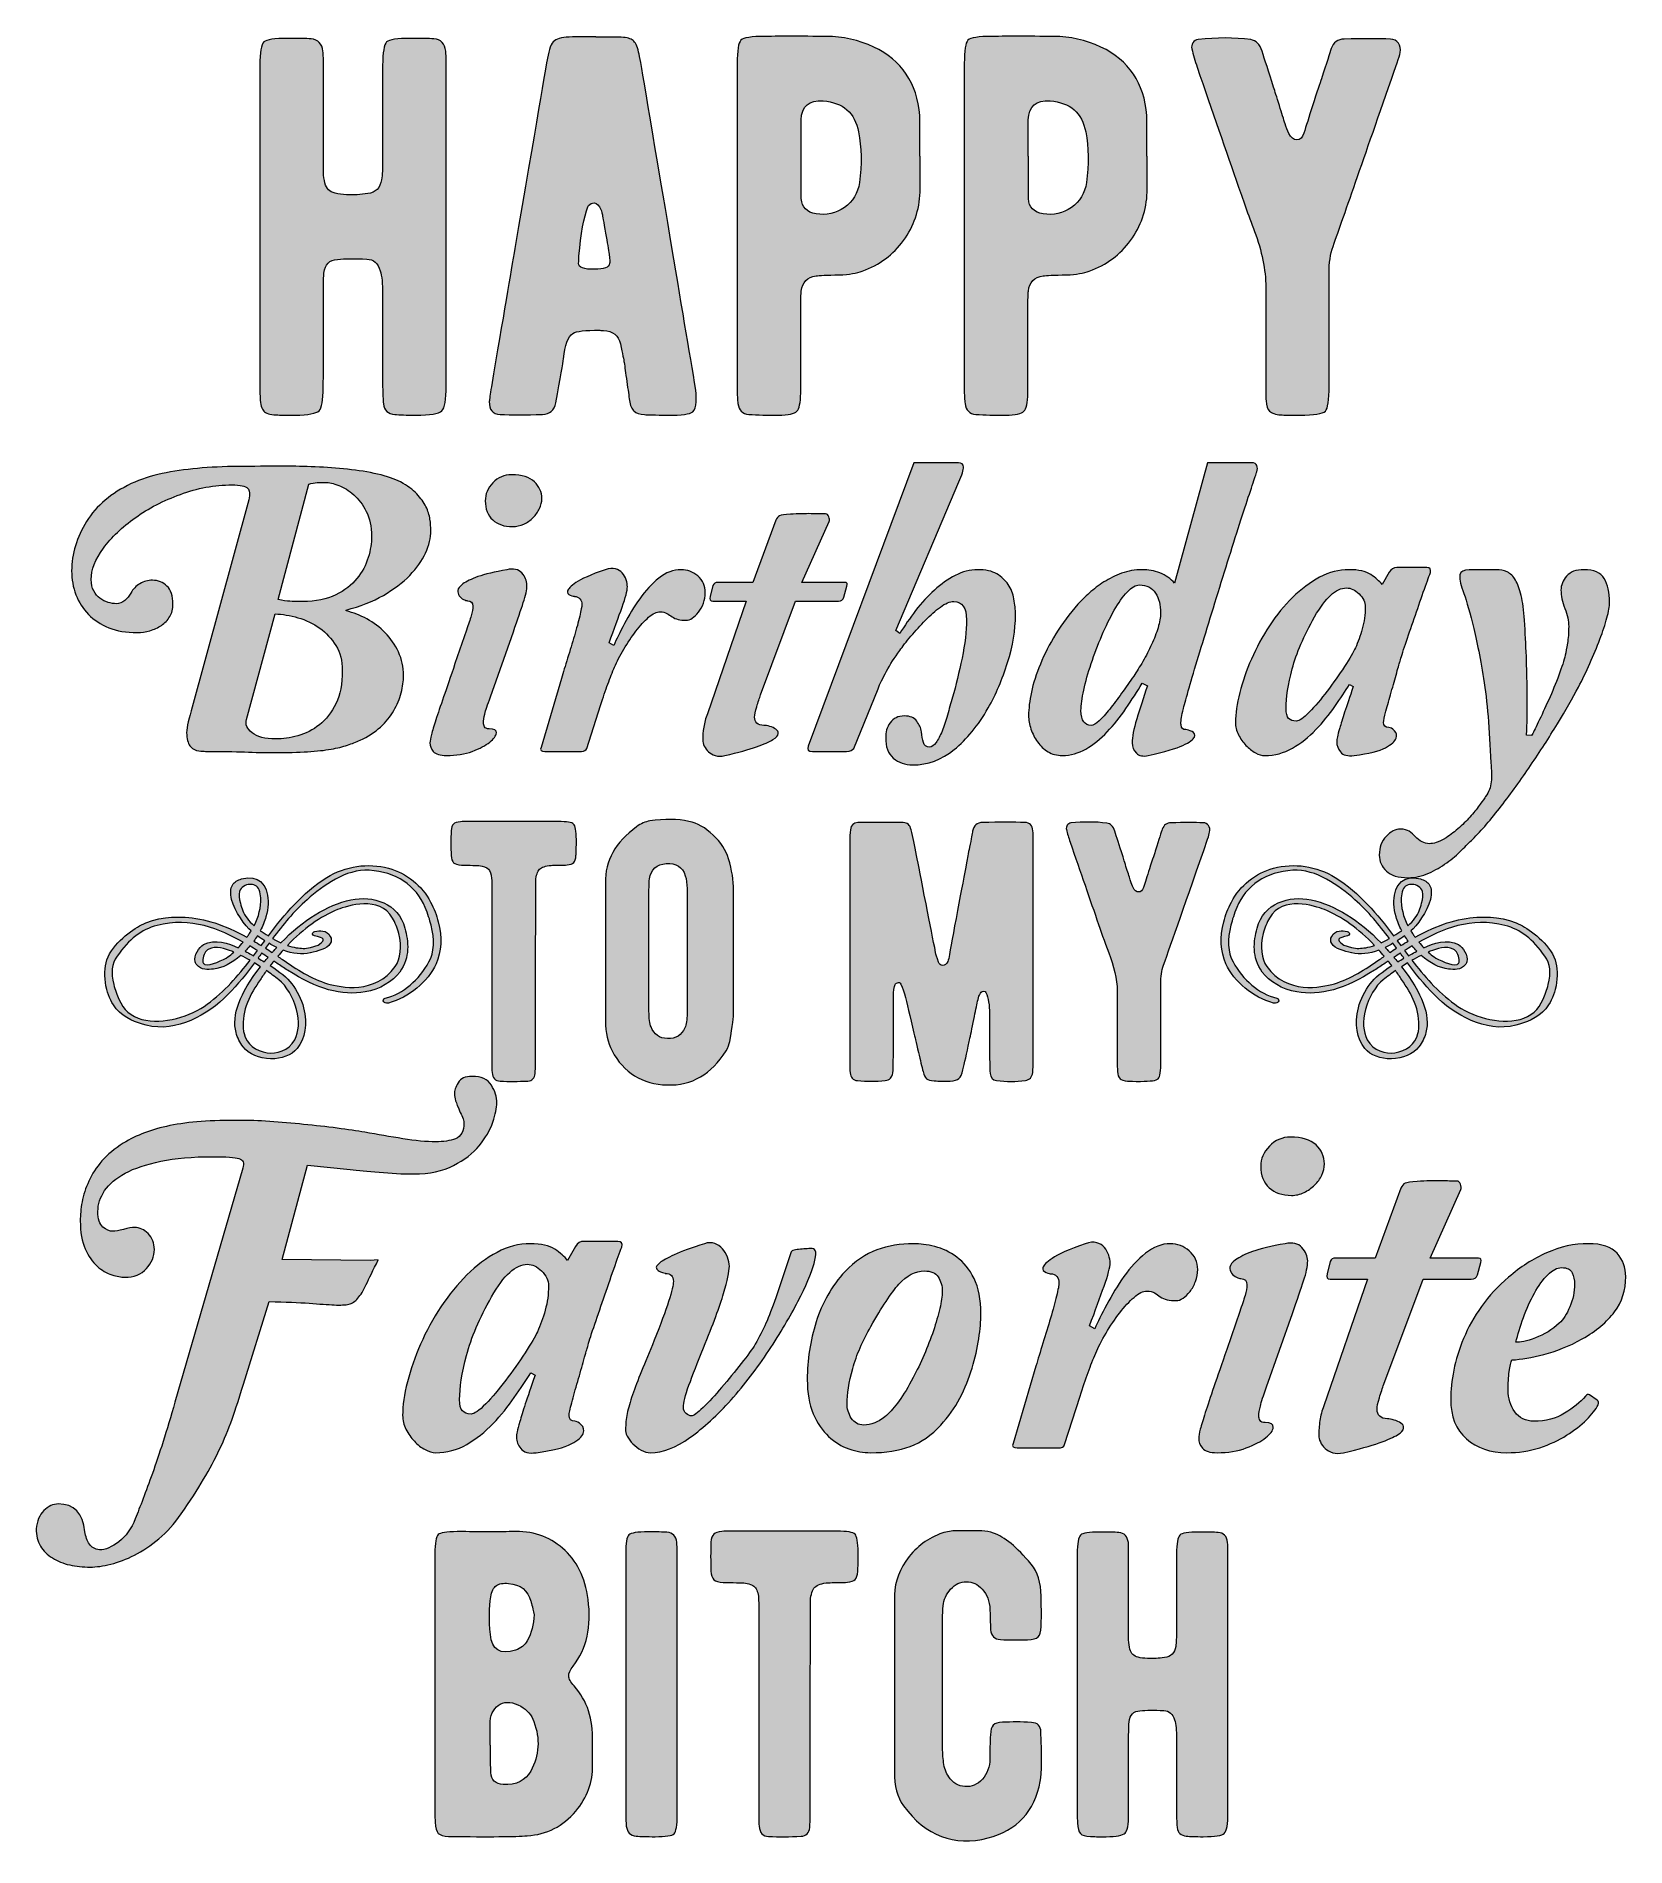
# Model space of a CAD drawing. Header units: inches. Extents: x 0.1 to 14.9, y -17.5 to -0.6.
import ezdxf

# ---------------------------------------------------------------- set-up
doc = ezdxf.new("R2010")
doc.units = ezdxf.units.IN
doc.header["$MEASUREMENT"] = 0
doc.layers.add('Layer 1', color=7, linetype='Continuous')

# ---------------------------------------------------------------- blocks, each defined once
blk = doc.blocks.new('block 3')
at = {"layer": 'Layer 1', "lineweight": 0}
blk.add_open_spline([(2.156, -2.334), (2.156, -1.426), (2.156, -0.924), (2.156, -0.829), (2.156, -0.708), (2.169, -0.635), (2.193, -0.61), (2.218, -0.587), (2.292, -0.576), (2.417, -0.576), (2.517, -0.576), (2.59, -0.577), (2.636, -0.581), (2.701, -0.587), (2.738, -0.626), (2.747, -0.696), (2.75, -0.727), (2.751, -0.78), (2.751, -0.854), (2.751, -0.854), (2.751, -1.687), (2.751, -1.687), (2.751, -1.768), (2.751, -1.813), (2.751, -1.825), (2.755, -1.909), (2.77, -1.964), (2.798, -1.992), (2.826, -2.02), (2.883, -2.036), (2.968, -2.039), (3.035, -2.042), (3.101, -2.039), (3.165, -2.029), (3.24, -2.019), (3.283, -1.976), (3.295, -1.899), (3.301, -1.853), (3.305, -1.794), (3.305, -1.722), (3.305, -1.622), (3.305, -1.473), (3.305, -1.277), (3.305, -1.078), (3.305, -0.929), (3.305, -0.829), (3.306, -0.708), (3.319, -0.635), (3.342, -0.61), (3.366, -0.587), (3.441, -0.576), (3.565, -0.576), (3.664, -0.576), (3.737, -0.577), (3.784, -0.581), (3.85, -0.586), (3.887, -0.624), (3.895, -0.696), (3.898, -0.724), (3.9, -0.77), (3.9, -0.834), (3.9, -2.164), (3.9, -3.161), (3.9, -3.827), (3.9, -3.956), (3.886, -4.035), (3.858, -4.063), (3.83, -4.089), (3.749, -4.102), (3.615, -4.102), (3.528, -4.102), (3.462, -4.1), (3.418, -4.095), (3.356, -4.09), (3.32, -4.057), (3.312, -3.996), (3.309, -3.959), (3.306, -3.905), (3.305, -3.837), (3.305, -3.837), (3.305, -2.966), (3.305, -2.966), (3.305, -2.873), (3.297, -2.8), (3.283, -2.75), (3.261, -2.681), (3.219, -2.645), (3.157, -2.641), (3.046, -2.636), (2.954, -2.637), (2.882, -2.644), (2.808, -2.649), (2.766, -2.691), (2.756, -2.772), (2.753, -2.805), (2.751, -2.858), (2.751, -2.932), (2.751, -2.986), (2.751, -3.137), (2.751, -3.386), (2.751, -3.573), (2.751, -3.725), (2.749, -3.841), (2.749, -3.963), (2.736, -4.036), (2.71, -4.06), (2.683, -4.087), (2.61, -4.1), (2.488, -4.102), (2.403, -4.102), (2.343, -4.101), (2.309, -4.1), (2.25, -4.096), (2.211, -4.085), (2.193, -4.065), (2.174, -4.044), (2.162, -4.002), (2.159, -3.94), (2.157, -3.922), (2.156, -3.869), (2.156, -3.782), (2.156, -3.782), (2.156, -2.334), (2.156, -2.334)], degree=3, knots=[0, 0, 0, 0, 1, 1, 1, 2, 2, 2, 3, 3, 3, 4, 4, 4, 5, 5, 5, 6, 6, 6, 7, 7, 7, 8, 8, 8, 9, 9, 9, 10, 10, 10, 11, 11, 11, 12, 12, 12, 13, 13, 13, 14, 14, 14, 15, 15, 15, 16, 16, 16, 17, 17, 17, 18, 18, 18, 19, 19, 19, 20, 20, 20, 21, 21, 21, 22, 22, 22, 23, 23, 23, 24, 24, 24, 25, 25, 25, 26, 26, 26, 27, 27, 27, 28, 28, 28, 29, 29, 29, 30, 30, 30, 31, 31, 31, 32, 32, 32, 33, 33, 33, 34, 34, 34, 35, 35, 35, 36, 36, 36, 37, 37, 37, 38, 38, 38, 39, 39, 39, 40, 40, 40, 41, 41, 41, 41], dxfattribs=at)
blk = doc.blocks.new('block 4')
at = {"layer": 'Layer 1', "lineweight": 0}
for points, knots in [([(5.299, -0.566), (5.447, -0.566), (5.526, -0.566), (5.538, -0.566), (5.592, -0.569), (5.629, -0.579), (5.648, -0.595), (5.668, -0.612), (5.685, -0.648), (5.7, -0.704), (5.706, -0.728), (5.713, -0.761), (5.72, -0.802), (5.769, -1.092), (5.853, -1.591), (5.973, -2.3), (6.079, -2.937), (6.163, -3.437), (6.224, -3.797), (6.25, -3.945), (6.244, -4.036), (6.207, -4.07), (6.18, -4.093), (6.103, -4.104), (5.975, -4.102), (5.851, -4.1), (5.778, -4.099), (5.756, -4.097), (5.709, -4.094), (5.675, -4.082), (5.656, -4.063), (5.636, -4.045), (5.622, -4.012), (5.614, -3.964), (5.609, -3.925), (5.601, -3.866), (5.589, -3.787), (5.579, -3.709), (5.571, -3.65), (5.565, -3.61), (5.561, -3.586), (5.55, -3.528), (5.53, -3.436), (5.512, -3.355), (5.46, -3.314), (5.373, -3.31), (5.35, -3.309), (5.337, -3.308), (5.334, -3.308), (5.201, -3.306), (5.118, -3.316), (5.085, -3.337), (5.041, -3.367), (5.011, -3.446), (4.997, -3.576), (4.993, -3.614), (4.97, -3.75), (4.925, -3.987), (4.911, -4.057), (4.869, -4.093), (4.8, -4.095), (4.644, -4.1), (4.512, -4.1), (4.404, -4.095), (4.333, -4.091), (4.3, -4.051), (4.303, -3.974), (4.305, -3.955), (4.311, -3.909), (4.323, -3.837), (4.433, -3.182), (4.506, -2.751), (4.542, -2.543), (4.737, -1.402), (4.838, -0.809), (4.847, -0.763), (4.86, -0.677), (4.882, -0.622), (4.913, -0.598), (4.943, -0.575), (4.998, -0.563), (5.08, -0.563), (5.08, -0.563), (5.299, -0.563), (5.299, -0.563), (5.299, -0.563), (5.299, -0.566), (5.299, -0.566)], [0, 0, 0, 0, 1, 1, 1, 2, 2, 2, 3, 3, 3, 4, 4, 4, 5, 5, 5, 6, 6, 6, 7, 7, 7, 8, 8, 8, 9, 9, 9, 10, 10, 10, 11, 11, 11, 12, 12, 12, 13, 13, 13, 14, 14, 14, 15, 15, 15, 16, 16, 16, 17, 17, 17, 18, 18, 18, 19, 19, 19, 20, 20, 20, 21, 21, 21, 22, 22, 22, 23, 23, 23, 24, 24, 24, 25, 25, 25, 26, 26, 26, 27, 27, 27, 28, 28, 28, 29, 29, 29, 29]), ([(5.287, -2.737), (5.375, -2.737), (5.423, -2.719), (5.429, -2.683), (5.433, -2.673), (5.431, -2.645), (5.425, -2.597), (5.418, -2.553), (5.406, -2.486), (5.39, -2.398), (5.372, -2.291), (5.362, -2.234), (5.361, -2.226), (5.357, -2.203), (5.348, -2.178), (5.334, -2.152), (5.315, -2.123), (5.294, -2.111), (5.27, -2.118), (5.248, -2.123), (5.233, -2.134), (5.225, -2.152), (5.188, -2.249), (5.16, -2.403), (5.142, -2.614), (5.14, -2.642), (5.139, -2.664), (5.139, -2.681), (5.139, -2.72), (5.188, -2.739), (5.287, -2.737)], [0, 0, 0, 0, 1, 1, 1, 2, 2, 2, 3, 3, 3, 4, 4, 4, 5, 5, 5, 6, 6, 6, 7, 7, 7, 8, 8, 8, 9, 9, 9, 10, 10, 10, 10])]:
    blk.add_open_spline(points, degree=3, knots=knots, dxfattribs=at)
blk = doc.blocks.new('block 5')
at = {"layer": 'Layer 1', "lineweight": 0}
for points, knots in [([(8.334, -1.677), (8.334, -1.891), (8.334, -2.003), (8.334, -2.014), (8.327, -2.183), (8.275, -2.334), (8.179, -2.467), (8.082, -2.6), (7.953, -2.695), (7.793, -2.755), (7.742, -2.774), (7.67, -2.786), (7.579, -2.789), (7.462, -2.791), (7.389, -2.794), (7.36, -2.799), (7.278, -2.81), (7.232, -2.858), (7.222, -2.941), (7.219, -2.968), (7.217, -3.02), (7.217, -3.099), (7.217, -3.643), (7.217, -3.909), (7.217, -3.896), (7.216, -3.987), (7.203, -4.044), (7.18, -4.065), (7.159, -4.088), (7.102, -4.1), (7.008, -4.102), (6.907, -4.104), (6.814, -4.101), (6.73, -4.095), (6.671, -4.09), (6.638, -4.056), (6.629, -3.994), (6.625, -3.961), (6.622, -3.914), (6.622, -3.854), (6.622, -2.441), (6.622, -1.427), (6.622, -0.812), (6.622, -0.689), (6.634, -0.616), (6.657, -0.593), (6.679, -0.57), (6.755, -0.558), (6.883, -0.558), (6.958, -0.557), (7.054, -0.556), (7.17, -0.556), (7.338, -0.558), (7.434, -0.558), (7.458, -0.558), (7.611, -0.558), (7.758, -0.591), (7.901, -0.657), (8.162, -0.78), (8.305, -0.994), (8.331, -1.299), (8.331, -1.312), (8.331, -1.438), (8.331, -1.677), (8.331, -1.677), (8.334, -1.677), (8.334, -1.677)], [0, 0, 0, 0, 1, 1, 1, 2, 2, 2, 3, 3, 3, 4, 4, 4, 5, 5, 5, 6, 6, 6, 7, 7, 7, 8, 8, 8, 9, 9, 9, 10, 10, 10, 11, 11, 11, 12, 12, 12, 13, 13, 13, 14, 14, 14, 15, 15, 15, 16, 16, 16, 17, 17, 17, 18, 18, 18, 19, 19, 19, 20, 20, 20, 21, 21, 21, 22, 22, 22, 22]), ([(7.222, -1.677), (7.222, -1.918), (7.222, -2.051), (7.222, -2.076), (7.227, -2.156), (7.273, -2.204), (7.36, -2.218), (7.457, -2.235), (7.545, -2.215), (7.625, -2.159), (7.704, -2.102), (7.751, -2.024), (7.766, -1.926), (7.789, -1.754), (7.786, -1.595), (7.758, -1.451), (7.724, -1.272), (7.613, -1.176), (7.426, -1.161), (7.295, -1.151), (7.226, -1.211), (7.22, -1.34), (7.22, -1.354), (7.22, -1.466), (7.22, -1.677), (7.22, -1.677), (7.222, -1.677), (7.222, -1.677)], [0, 0, 0, 0, 1, 1, 1, 2, 2, 2, 3, 3, 3, 4, 4, 4, 5, 5, 5, 6, 6, 6, 7, 7, 7, 8, 8, 8, 9, 9, 9, 9])]:
    blk.add_open_spline(points, degree=3, knots=knots, dxfattribs=at)
blk = doc.blocks.new('block 6')
at = {"layer": 'Layer 1', "lineweight": 0}
for points, knots in [([(10.458, -1.677), (10.458, -1.891), (10.458, -2.003), (10.458, -2.014), (10.452, -2.183), (10.4, -2.334), (10.303, -2.467), (10.207, -2.6), (10.078, -2.695), (9.917, -2.755), (9.866, -2.774), (9.795, -2.786), (9.703, -2.789), (9.587, -2.791), (9.514, -2.794), (9.485, -2.799), (9.403, -2.81), (9.357, -2.858), (9.347, -2.941), (9.344, -2.968), (9.342, -3.02), (9.342, -3.099), (9.342, -3.643), (9.342, -3.909), (9.342, -3.896), (9.34, -3.987), (9.328, -4.044), (9.305, -4.065), (9.284, -4.088), (9.226, -4.1), (9.133, -4.102), (9.031, -4.104), (8.939, -4.101), (8.855, -4.095), (8.796, -4.09), (8.762, -4.056), (8.754, -3.994), (8.749, -3.961), (8.747, -3.914), (8.747, -3.854), (8.747, -2.441), (8.747, -1.427), (8.747, -0.812), (8.747, -0.689), (8.758, -0.616), (8.781, -0.593), (8.804, -0.57), (8.88, -0.558), (9.007, -0.558), (9.083, -0.557), (9.179, -0.556), (9.295, -0.556), (9.462, -0.558), (9.558, -0.558), (9.583, -0.558), (9.735, -0.558), (9.883, -0.591), (10.026, -0.657), (10.286, -0.78), (10.43, -0.994), (10.456, -1.299), (10.456, -1.312), (10.456, -1.438), (10.456, -1.677), (10.456, -1.677), (10.458, -1.677), (10.458, -1.677)], [0, 0, 0, 0, 1, 1, 1, 2, 2, 2, 3, 3, 3, 4, 4, 4, 5, 5, 5, 6, 6, 6, 7, 7, 7, 8, 8, 8, 9, 9, 9, 10, 10, 10, 11, 11, 11, 12, 12, 12, 13, 13, 13, 14, 14, 14, 15, 15, 15, 16, 16, 16, 17, 17, 17, 18, 18, 18, 19, 19, 19, 20, 20, 20, 21, 21, 21, 22, 22, 22, 22]), ([(9.347, -1.677), (9.347, -1.918), (9.347, -2.051), (9.347, -2.076), (9.352, -2.156), (9.398, -2.204), (9.485, -2.218), (9.581, -2.235), (9.67, -2.215), (9.75, -2.159), (9.829, -2.102), (9.876, -2.024), (9.89, -1.926), (9.913, -1.754), (9.911, -1.595), (9.883, -1.451), (9.848, -1.272), (9.738, -1.176), (9.551, -1.161), (9.42, -1.151), (9.351, -1.211), (9.344, -1.34), (9.344, -1.354), (9.344, -1.466), (9.344, -1.677), (9.344, -1.677), (9.347, -1.677), (9.347, -1.677)], [0, 0, 0, 0, 1, 1, 1, 2, 2, 2, 3, 3, 3, 4, 4, 4, 5, 5, 5, 6, 6, 6, 7, 7, 7, 8, 8, 8, 9, 9, 9, 9])]:
    blk.add_open_spline(points, degree=3, knots=knots, dxfattribs=at)
blk = doc.blocks.new('block 7')
at = {"layer": 'Layer 1', "lineweight": 0}
blk.add_open_spline([(11.567, -3.352), (11.567, -3.093), (11.567, -2.955), (11.567, -2.936), (11.572, -2.774), (11.541, -2.6), (11.474, -2.415), (11.413, -2.251), (11.36, -2.102), (11.314, -1.968), (11.196, -1.63), (11.067, -1.256), (10.926, -0.846), (10.906, -0.787), (10.889, -0.73), (10.876, -0.674), (10.871, -0.654), (10.875, -0.636), (10.886, -0.618), (10.898, -0.599), (10.914, -0.589), (10.935, -0.586), (11.108, -0.568), (11.271, -0.568), (11.427, -0.588), (11.476, -0.595), (11.512, -0.631), (11.533, -0.696), (11.559, -0.775), (11.595, -0.887), (11.641, -1.033), (11.653, -1.068), (11.671, -1.125), (11.695, -1.205), (11.718, -1.277), (11.736, -1.334), (11.749, -1.375), (11.759, -1.408), (11.771, -1.438), (11.784, -1.466), (11.803, -1.505), (11.828, -1.525), (11.858, -1.525), (11.889, -1.525), (11.911, -1.504), (11.924, -1.463), (11.945, -1.398), (11.972, -1.313), (12.005, -1.208), (12.048, -1.077), (12.076, -0.992), (12.089, -0.954), (12.136, -0.807), (12.167, -0.713), (12.18, -0.672), (12.201, -0.613), (12.241, -0.583), (12.3, -0.583), (12.481, -0.58), (12.626, -0.58), (12.735, -0.583), (12.768, -0.585), (12.793, -0.598), (12.809, -0.622), (12.826, -0.645), (12.831, -0.674), (12.824, -0.708), (12.821, -0.731), (12.812, -0.763), (12.797, -0.804), (12.503, -1.65), (12.304, -2.223), (12.197, -2.523), (12.172, -2.594), (12.16, -2.678), (12.16, -2.777), (12.16, -3.288), (12.16, -3.637), (12.16, -3.824), (12.16, -3.962), (12.149, -4.042), (12.126, -4.065), (12.101, -4.09), (12.021, -4.102), (11.885, -4.102), (11.796, -4.102), (11.737, -4.101), (11.708, -4.1), (11.658, -4.095), (11.624, -4.083), (11.604, -4.065), (11.585, -4.047), (11.573, -4.014), (11.57, -3.967), (11.568, -3.934), (11.567, -3.841), (11.567, -3.689), (11.567, -3.689), (11.567, -3.352), (11.567, -3.352)], degree=3, knots=[0, 0, 0, 0, 1, 1, 1, 2, 2, 2, 3, 3, 3, 4, 4, 4, 5, 5, 5, 6, 6, 6, 7, 7, 7, 8, 8, 8, 9, 9, 9, 10, 10, 10, 11, 11, 11, 12, 12, 12, 13, 13, 13, 14, 14, 14, 15, 15, 15, 16, 16, 16, 17, 17, 17, 18, 18, 18, 19, 19, 19, 20, 20, 20, 21, 21, 21, 22, 22, 22, 23, 23, 23, 24, 24, 24, 25, 25, 25, 26, 26, 26, 27, 27, 27, 28, 28, 28, 29, 29, 29, 30, 30, 30, 31, 31, 31, 32, 32, 32, 33, 33, 33, 33], dxfattribs=at)
blk = doc.blocks.new('block 2')
at = {"layer": 'Layer 1'}
for name in ['block 3', 'block 4', 'block 5', 'block 6', 'block 7']:
    blk.add_blockref(name, (0, 0), dxfattribs=at)
blk = doc.blocks.new('block 9')
at = {"layer": 'Layer 1', "lineweight": 0}
for points, knots in [([(2.052, -4.895), (2.065, -4.842), (2.061, -4.805), (2.042, -4.785), (2.022, -4.765), (1.973, -4.755), (1.896, -4.755), (1.732, -4.755), (1.57, -4.784), (1.413, -4.843), (1.255, -4.901), (1.114, -4.974), (0.99, -5.062), (0.867, -5.149), (0.768, -5.245), (0.692, -5.348), (0.616, -5.452), (0.578, -5.549), (0.578, -5.639), (0.578, -5.682), (0.586, -5.717), (0.602, -5.747), (0.618, -5.776), (0.637, -5.799), (0.66, -5.816), (0.683, -5.834), (0.708, -5.846), (0.736, -5.854), (0.764, -5.862), (0.789, -5.866), (0.813, -5.866), (0.842, -5.866), (0.869, -5.856), (0.893, -5.836), (0.917, -5.816), (0.935, -5.793), (0.949, -5.767), (0.97, -5.729), (0.998, -5.7), (1.034, -5.679), (1.07, -5.658), (1.109, -5.647), (1.152, -5.647), (1.205, -5.647), (1.25, -5.665), (1.287, -5.701), (1.324, -5.737), (1.343, -5.793), (1.343, -5.87), (1.343, -5.915), (1.333, -5.954), (1.313, -5.987), (1.293, -6.021), (1.267, -6.048), (1.235, -6.069), (1.203, -6.09), (1.168, -6.107), (1.128, -6.119), (1.088, -6.131), (1.048, -6.137), (1.008, -6.137), (0.907, -6.137), (0.819, -6.122), (0.744, -6.091), (0.668, -6.061), (0.604, -6.019), (0.553, -5.966), (0.501, -5.913), (0.462, -5.852), (0.435, -5.782), (0.409, -5.713), (0.395, -5.639), (0.395, -5.559), (0.395, -5.4), (0.442, -5.246), (0.535, -5.098), (0.627, -4.949), (0.767, -4.831), (0.953, -4.743), (1.043, -4.701), (1.139, -4.669), (1.241, -4.648), (1.343, -4.627), (1.454, -4.611), (1.572, -4.6), (1.69, -4.589), (1.817, -4.583), (1.952, -4.582), (2.087, -4.581), (2.233, -4.58), (2.39, -4.58), (2.478, -4.58), (2.572, -4.582), (2.675, -4.586), (2.777, -4.59), (2.878, -4.597), (2.977, -4.608), (3.077, -4.619), (3.17, -4.634), (3.258, -4.654), (3.346, -4.674), (3.417, -4.698), (3.473, -4.727), (3.537, -4.762), (3.587, -4.799), (3.624, -4.839), (3.661, -4.879), (3.69, -4.918), (3.71, -4.958), (3.73, -4.998), (3.742, -5.037), (3.748, -5.076), (3.753, -5.114), (3.756, -5.149), (3.756, -5.181), (3.756, -5.25), (3.739, -5.321), (3.706, -5.392), (3.673, -5.464), (3.624, -5.534), (3.559, -5.601), (3.493, -5.669), (3.411, -5.731), (3.312, -5.788), (3.212, -5.846), (3.096, -5.891), (2.963, -5.926), (2.963, -5.926), (2.963, -5.934), (2.963, -5.934), (3.03, -5.95), (3.095, -5.975), (3.158, -6.009), (3.222, -6.044), (3.279, -6.087), (3.33, -6.139), (3.38, -6.191), (3.421, -6.25), (3.453, -6.318), (3.485, -6.386), (3.501, -6.459), (3.501, -6.539), (3.501, -6.589), (3.493, -6.643), (3.479, -6.7), (3.464, -6.757), (3.441, -6.813), (3.409, -6.867), (3.377, -6.922), (3.336, -6.973), (3.284, -7.021), (3.232, -7.068), (3.169, -7.11), (3.095, -7.144), (3.057, -7.16), (3.018, -7.175), (2.975, -7.19), (2.933, -7.205), (2.882, -7.217), (2.822, -7.228), (2.762, -7.238), (2.689, -7.246), (2.603, -7.252), (2.517, -7.257), (2.411, -7.26), (2.286, -7.26), (2.201, -7.26), (2.111, -7.258), (2.014, -7.254), (1.917, -7.25), (1.795, -7.248), (1.649, -7.248), (1.633, -7.248), (1.612, -7.246), (1.584, -7.244), (1.556, -7.241), (1.531, -7.228), (1.51, -7.206), (1.489, -7.183), (1.476, -7.146), (1.472, -7.094), (1.468, -7.043), (1.482, -6.968), (1.514, -6.869), (1.514, -6.869), (2.052, -4.895), (2.052, -4.895)], [0, 0, 0, 0, 1, 1, 1, 2, 2, 2, 3, 3, 3, 4, 4, 4, 5, 5, 5, 6, 6, 6, 7, 7, 7, 8, 8, 8, 9, 9, 9, 10, 10, 10, 11, 11, 11, 12, 12, 12, 13, 13, 13, 14, 14, 14, 15, 15, 15, 16, 16, 16, 17, 17, 17, 18, 18, 18, 19, 19, 19, 20, 20, 20, 21, 21, 21, 22, 22, 22, 23, 23, 23, 24, 24, 24, 25, 25, 25, 26, 26, 26, 27, 27, 27, 28, 28, 28, 29, 29, 29, 30, 30, 30, 31, 31, 31, 32, 32, 32, 33, 33, 33, 34, 34, 34, 35, 35, 35, 36, 36, 36, 37, 37, 37, 38, 38, 38, 39, 39, 39, 40, 40, 40, 41, 41, 41, 42, 42, 42, 43, 43, 43, 44, 44, 44, 45, 45, 45, 46, 46, 46, 47, 47, 47, 48, 48, 48, 49, 49, 49, 50, 50, 50, 51, 51, 51, 52, 52, 52, 53, 53, 53, 54, 54, 54, 55, 55, 55, 56, 56, 56, 57, 57, 57, 58, 58, 58, 59, 59, 59, 60, 60, 60, 61, 61, 61, 62, 62, 62, 62]), ([(2.326, -5.826), (2.371, -5.837), (2.408, -5.843), (2.436, -5.844), (2.464, -5.846), (2.504, -5.846), (2.557, -5.846), (2.679, -5.846), (2.782, -5.826), (2.866, -5.784), (2.949, -5.743), (3.016, -5.692), (3.065, -5.631), (3.114, -5.57), (3.149, -5.504), (3.17, -5.434), (3.192, -5.364), (3.202, -5.298), (3.202, -5.237), (3.202, -5.144), (3.186, -5.066), (3.152, -5.002), (3.119, -4.938), (3.08, -4.887), (3.035, -4.847), (2.99, -4.807), (2.943, -4.778), (2.894, -4.759), (2.844, -4.741), (2.803, -4.731), (2.768, -4.731), (2.739, -4.731), (2.713, -4.732), (2.691, -4.733), (2.668, -4.735), (2.642, -4.739), (2.613, -4.747), (2.613, -4.747), (2.326, -5.826), (2.326, -5.826)], [0, 0, 0, 0, 1, 1, 1, 2, 2, 2, 3, 3, 3, 4, 4, 4, 5, 5, 5, 6, 6, 6, 7, 7, 7, 8, 8, 8, 9, 9, 9, 10, 10, 10, 11, 11, 11, 12, 12, 12, 13, 13, 13, 13]), ([(2.032, -6.949), (2.018, -6.994), (2.036, -7.036), (2.083, -7.074), (2.131, -7.113), (2.205, -7.132), (2.306, -7.132), (2.37, -7.132), (2.438, -7.122), (2.511, -7.102), (2.584, -7.082), (2.652, -7.048), (2.714, -6.999), (2.777, -6.95), (2.828, -6.884), (2.868, -6.802), (2.908, -6.719), (2.927, -6.616), (2.927, -6.491), (2.927, -6.401), (2.908, -6.323), (2.868, -6.258), (2.828, -6.193), (2.777, -6.139), (2.716, -6.095), (2.655, -6.051), (2.588, -6.019), (2.513, -5.997), (2.439, -5.976), (2.367, -5.964), (2.298, -5.962), (2.298, -5.962), (2.032, -6.949), (2.032, -6.949)], [0, 0, 0, 0, 1, 1, 1, 2, 2, 2, 3, 3, 3, 4, 4, 4, 5, 5, 5, 6, 6, 6, 7, 7, 7, 8, 8, 8, 9, 9, 9, 10, 10, 10, 11, 11, 11, 11])]:
    blk.add_open_spline(points, degree=3, knots=knots, dxfattribs=at)
blk = doc.blocks.new('block 10')
at = {"layer": 'Layer 1', "lineweight": 0}
for points, knots in [([(4.512, -4.66), (4.608, -4.66), (4.679, -4.682), (4.725, -4.725), (4.771, -4.769), (4.795, -4.822), (4.795, -4.883), (4.795, -4.914), (4.787, -4.946), (4.773, -4.976), (4.758, -5.007), (4.738, -5.035), (4.713, -5.06), (4.688, -5.085), (4.659, -5.106), (4.625, -5.122), (4.592, -5.137), (4.557, -5.145), (4.52, -5.145), (4.443, -5.145), (4.381, -5.124), (4.335, -5.082), (4.288, -5.039), (4.265, -4.98), (4.265, -4.903), (4.265, -4.842), (4.289, -4.786), (4.337, -4.735), (4.385, -4.685), (4.443, -4.66), (4.512, -4.66)], [0, 0, 0, 0, 1, 1, 1, 2, 2, 2, 3, 3, 3, 4, 4, 4, 5, 5, 5, 6, 6, 6, 7, 7, 7, 8, 8, 8, 9, 9, 9, 10, 10, 10, 10]), ([(4.301, -7.037), (4.349, -7.037), (4.371, -7.05), (4.369, -7.076), (4.366, -7.103), (4.345, -7.132), (4.307, -7.162), (4.268, -7.193), (4.214, -7.221), (4.144, -7.248), (4.073, -7.274), (3.993, -7.287), (3.903, -7.287), (3.842, -7.287), (3.801, -7.275), (3.779, -7.25), (3.758, -7.224), (3.748, -7.197), (3.748, -7.168), (3.748, -7.149), (3.752, -7.124), (3.762, -7.09), (3.771, -7.057), (3.785, -7.011), (3.803, -6.953), (3.822, -6.895), (3.846, -6.823), (3.875, -6.738), (3.904, -6.653), (3.94, -6.55), (3.982, -6.427), (3.982, -6.427), (4.09, -6.113), (4.09, -6.113), (4.109, -6.06), (4.123, -6.015), (4.134, -5.98), (4.144, -5.944), (4.15, -5.914), (4.15, -5.89), (4.15, -5.855), (4.132, -5.838), (4.098, -5.838), (4.09, -5.838), (4.078, -5.834), (4.062, -5.826), (4.046, -5.818), (4.033, -5.807), (4.022, -5.792), (4.012, -5.778), (4.007, -5.761), (4.008, -5.743), (4.01, -5.724), (4.026, -5.704), (4.056, -5.681), (4.087, -5.658), (4.134, -5.636), (4.197, -5.613), (4.261, -5.591), (4.351, -5.569), (4.468, -5.548), (4.529, -5.534), (4.576, -5.545), (4.608, -5.579), (4.639, -5.614), (4.655, -5.651), (4.655, -5.691), (4.655, -5.736), (4.644, -5.791), (4.621, -5.856), (4.599, -5.921), (4.568, -6.012), (4.528, -6.129), (4.528, -6.129), (4.313, -6.738), (4.313, -6.738), (4.286, -6.812), (4.269, -6.866), (4.261, -6.899), (4.253, -6.932), (4.249, -6.96), (4.249, -6.981), (4.249, -6.994), (4.253, -7.007), (4.259, -7.019), (4.266, -7.031), (4.28, -7.037), (4.301, -7.037)], [0, 0, 0, 0, 1, 1, 1, 2, 2, 2, 3, 3, 3, 4, 4, 4, 5, 5, 5, 6, 6, 6, 7, 7, 7, 8, 8, 8, 9, 9, 9, 10, 10, 10, 11, 11, 11, 12, 12, 12, 13, 13, 13, 14, 14, 14, 15, 15, 15, 16, 16, 16, 17, 17, 17, 18, 18, 18, 19, 19, 19, 20, 20, 20, 21, 21, 21, 22, 22, 22, 23, 23, 23, 24, 24, 24, 25, 25, 25, 26, 26, 26, 27, 27, 27, 28, 28, 28, 29, 29, 29, 29])]:
    blk.add_open_spline(points, degree=3, knots=knots, dxfattribs=at)
blk = doc.blocks.new('block 11')
at = {"layer": 'Layer 1', "lineweight": 0}
blk.add_open_spline([(4.823, -7.248), (4.788, -7.248), (4.776, -7.236), (4.787, -7.212), (4.787, -7.212), (4.978, -6.567), (4.978, -6.567), (4.994, -6.511), (5.013, -6.447), (5.036, -6.376), (5.058, -6.304), (5.079, -6.234), (5.099, -6.167), (5.119, -6.099), (5.136, -6.038), (5.149, -5.984), (5.162, -5.929), (5.169, -5.893), (5.169, -5.874), (5.169, -5.853), (5.163, -5.835), (5.151, -5.82), (5.139, -5.806), (5.122, -5.798), (5.101, -5.798), (5.096, -5.798), (5.083, -5.794), (5.061, -5.786), (5.04, -5.778), (5.032, -5.765), (5.036, -5.747), (5.039, -5.728), (5.065, -5.702), (5.113, -5.669), (5.161, -5.636), (5.252, -5.595), (5.388, -5.548), (5.425, -5.534), (5.457, -5.532), (5.483, -5.54), (5.51, -5.548), (5.531, -5.561), (5.547, -5.579), (5.563, -5.598), (5.575, -5.619), (5.583, -5.643), (5.591, -5.667), (5.595, -5.688), (5.595, -5.707), (5.595, -5.744), (5.578, -5.808), (5.545, -5.9), (5.512, -5.991), (5.471, -6.102), (5.424, -6.232), (5.424, -6.232), (5.467, -6.256), (5.467, -6.256), (5.491, -6.2), (5.525, -6.133), (5.567, -6.053), (5.609, -5.974), (5.657, -5.896), (5.71, -5.82), (5.763, -5.745), (5.823, -5.68), (5.89, -5.627), (5.956, -5.574), (6.025, -5.548), (6.097, -5.548), (6.155, -5.548), (6.207, -5.567), (6.254, -5.607), (6.3, -5.647), (6.324, -5.699), (6.324, -5.763), (6.324, -5.797), (6.318, -5.83), (6.306, -5.862), (6.294, -5.894), (6.278, -5.922), (6.26, -5.946), (6.241, -5.97), (6.222, -5.988), (6.202, -6.001), (6.182, -6.015), (6.163, -6.021), (6.144, -6.021), (6.089, -6.021), (6.045, -6.011), (6.013, -5.989), (5.997, -5.979), (5.981, -5.968), (5.965, -5.958), (5.949, -5.947), (5.928, -5.942), (5.901, -5.942), (5.87, -5.942), (5.834, -5.959), (5.794, -5.993), (5.754, -6.028), (5.714, -6.071), (5.675, -6.123), (5.635, -6.175), (5.597, -6.231), (5.561, -6.292), (5.525, -6.353), (5.497, -6.409), (5.475, -6.459), (5.454, -6.507), (5.433, -6.56), (5.412, -6.619), (5.39, -6.677), (5.368, -6.743), (5.344, -6.818), (5.344, -6.818), (5.217, -7.22), (5.217, -7.22), (5.209, -7.238), (5.191, -7.248), (5.165, -7.248), (5.165, -7.248), (4.823, -7.248), (4.823, -7.248)], degree=3, knots=[0, 0, 0, 0, 1, 1, 1, 2, 2, 2, 3, 3, 3, 4, 4, 4, 5, 5, 5, 6, 6, 6, 7, 7, 7, 8, 8, 8, 9, 9, 9, 10, 10, 10, 11, 11, 11, 12, 12, 12, 13, 13, 13, 14, 14, 14, 15, 15, 15, 16, 16, 16, 17, 17, 17, 18, 18, 18, 19, 19, 19, 20, 20, 20, 21, 21, 21, 22, 22, 22, 23, 23, 23, 24, 24, 24, 25, 25, 25, 26, 26, 26, 27, 27, 27, 28, 28, 28, 29, 29, 29, 30, 30, 30, 31, 31, 31, 32, 32, 32, 33, 33, 33, 34, 34, 34, 35, 35, 35, 36, 36, 36, 37, 37, 37, 38, 38, 38, 39, 39, 39, 40, 40, 40, 41, 41, 41, 41], dxfattribs=at)
blk = doc.blocks.new('block 12')
at = {"layer": 'Layer 1', "lineweight": 0}
blk.add_open_spline([(7.227, -5.667), (7.227, -5.667), (7.629, -5.667), (7.629, -5.667), (7.651, -5.667), (7.657, -5.679), (7.649, -5.703), (7.649, -5.703), (7.621, -5.806), (7.621, -5.806), (7.613, -5.83), (7.596, -5.842), (7.57, -5.842), (7.57, -5.842), (7.168, -5.842), (7.168, -5.842), (7.168, -5.842), (6.841, -6.718), (6.841, -6.718), (6.83, -6.75), (6.819, -6.787), (6.805, -6.83), (6.792, -6.872), (6.785, -6.905), (6.785, -6.929), (6.785, -6.95), (6.793, -6.968), (6.807, -6.983), (6.822, -6.997), (6.844, -7.005), (6.873, -7.005), (6.886, -7.005), (6.904, -7.008), (6.927, -7.015), (6.949, -7.021), (6.968, -7.03), (6.984, -7.041), (7, -7.051), (7.008, -7.065), (7.006, -7.082), (7.005, -7.1), (6.988, -7.118), (6.957, -7.138), (6.925, -7.158), (6.874, -7.181), (6.803, -7.206), (6.733, -7.231), (6.634, -7.258), (6.507, -7.287), (6.472, -7.295), (6.442, -7.295), (6.417, -7.287), (6.392, -7.279), (6.371, -7.268), (6.353, -7.252), (6.336, -7.236), (6.323, -7.218), (6.314, -7.198), (6.304, -7.178), (6.3, -7.16), (6.3, -7.144), (6.3, -7.104), (6.303, -7.063), (6.31, -7.021), (6.316, -6.978), (6.327, -6.937), (6.343, -6.897), (6.343, -6.897), (6.706, -5.842), (6.706, -5.842), (6.706, -5.842), (6.395, -5.842), (6.395, -5.842), (6.369, -5.842), (6.361, -5.828), (6.371, -5.798), (6.371, -5.798), (6.395, -5.695), (6.395, -5.695), (6.403, -5.676), (6.418, -5.667), (6.439, -5.667), (6.439, -5.667), (6.769, -5.667), (6.769, -5.667), (6.769, -5.667), (6.984, -5.086), (6.984, -5.086), (6.992, -5.064), (7.004, -5.051), (7.018, -5.044), (7.033, -5.037), (7.067, -5.033), (7.12, -5.03), (7.194, -5.025), (7.258, -5.023), (7.313, -5.024), (7.367, -5.025), (7.413, -5.026), (7.45, -5.026), (7.464, -5.026), (7.473, -5.035), (7.48, -5.052), (7.487, -5.069), (7.487, -5.084), (7.482, -5.098), (7.482, -5.098), (7.227, -5.667), (7.227, -5.667)], degree=3, knots=[0, 0, 0, 0, 1, 1, 1, 2, 2, 2, 3, 3, 3, 4, 4, 4, 5, 5, 5, 6, 6, 6, 7, 7, 7, 8, 8, 8, 9, 9, 9, 10, 10, 10, 11, 11, 11, 12, 12, 12, 13, 13, 13, 14, 14, 14, 15, 15, 15, 16, 16, 16, 17, 17, 17, 18, 18, 18, 19, 19, 19, 20, 20, 20, 21, 21, 21, 22, 22, 22, 23, 23, 23, 24, 24, 24, 25, 25, 25, 26, 26, 26, 27, 27, 27, 28, 28, 28, 29, 29, 29, 30, 30, 30, 31, 31, 31, 32, 32, 32, 33, 33, 33, 34, 34, 34, 35, 35, 35, 36, 36, 36, 36], dxfattribs=at)
blk = doc.blocks.new('block 13')
at = {"layer": 'Layer 1', "lineweight": 0}
blk.add_open_spline([(8.107, -6.117), (8.107, -6.117), (8.143, -6.145), (8.143, -6.145), (8.188, -6.073), (8.238, -6.001), (8.292, -5.93), (8.347, -5.858), (8.405, -5.794), (8.467, -5.739), (8.53, -5.683), (8.595, -5.637), (8.663, -5.601), (8.73, -5.565), (8.8, -5.548), (8.872, -5.548), (8.946, -5.548), (9.006, -5.561), (9.051, -5.587), (9.096, -5.614), (9.132, -5.647), (9.158, -5.687), (9.185, -5.727), (9.203, -5.772), (9.212, -5.822), (9.221, -5.873), (9.226, -5.922), (9.226, -5.97), (9.226, -6.113), (9.201, -6.262), (9.152, -6.417), (9.103, -6.573), (9.043, -6.714), (8.971, -6.842), (8.876, -7.006), (8.769, -7.136), (8.653, -7.232), (8.536, -7.327), (8.406, -7.375), (8.262, -7.375), (8.193, -7.375), (8.134, -7.354), (8.083, -7.311), (8.033, -7.269), (8.009, -7.205), (8.012, -7.12), (8.009, -7.07), (8.023, -7.023), (8.053, -6.981), (8.084, -6.938), (8.128, -6.917), (8.187, -6.917), (8.24, -6.917), (8.278, -6.933), (8.302, -6.965), (8.326, -6.997), (8.341, -7.03), (8.346, -7.064), (8.349, -7.104), (8.355, -7.138), (8.364, -7.166), (8.373, -7.194), (8.392, -7.208), (8.422, -7.208), (8.443, -7.208), (8.463, -7.194), (8.483, -7.166), (8.503, -7.138), (8.522, -7.102), (8.539, -7.058), (8.556, -7.015), (8.573, -6.965), (8.589, -6.909), (8.605, -6.853), (8.621, -6.798), (8.637, -6.742), (8.669, -6.63), (8.698, -6.508), (8.726, -6.376), (8.754, -6.243), (8.768, -6.124), (8.768, -6.017), (8.768, -5.903), (8.728, -5.846), (8.649, -5.846), (8.611, -5.846), (8.57, -5.863), (8.523, -5.898), (8.477, -5.932), (8.43, -5.974), (8.384, -6.021), (8.337, -6.069), (8.292, -6.119), (8.248, -6.171), (8.205, -6.222), (8.169, -6.267), (8.143, -6.304), (8.095, -6.37), (8.054, -6.435), (8.02, -6.499), (7.985, -6.563), (7.958, -6.617), (7.94, -6.662), (7.94, -6.662), (7.713, -7.22), (7.713, -7.22), (7.702, -7.238), (7.68, -7.248), (7.645, -7.248), (7.645, -7.248), (7.327, -7.248), (7.327, -7.248), (7.287, -7.248), (7.274, -7.232), (7.287, -7.2), (7.287, -7.2), (8.274, -4.548), (8.274, -4.548), (8.274, -4.548), (8.692, -4.548), (8.692, -4.548), (8.724, -4.548), (8.74, -4.562), (8.74, -4.588), (8.74, -4.615), (8.726, -4.661), (8.696, -4.727), (8.696, -4.727), (8.107, -6.117), (8.107, -6.117)], degree=3, knots=[0, 0, 0, 0, 1, 1, 1, 2, 2, 2, 3, 3, 3, 4, 4, 4, 5, 5, 5, 6, 6, 6, 7, 7, 7, 8, 8, 8, 9, 9, 9, 10, 10, 10, 11, 11, 11, 12, 12, 12, 13, 13, 13, 14, 14, 14, 15, 15, 15, 16, 16, 16, 17, 17, 17, 18, 18, 18, 19, 19, 19, 20, 20, 20, 21, 21, 21, 22, 22, 22, 23, 23, 23, 24, 24, 24, 25, 25, 25, 26, 26, 26, 27, 27, 27, 28, 28, 28, 29, 29, 29, 30, 30, 30, 31, 31, 31, 32, 32, 32, 33, 33, 33, 34, 34, 34, 35, 35, 35, 36, 36, 36, 37, 37, 37, 38, 38, 38, 39, 39, 39, 40, 40, 40, 41, 41, 41, 42, 42, 42, 43, 43, 43, 43], dxfattribs=at)
blk = doc.blocks.new('block 14')
at = {"layer": 'Layer 1', "lineweight": 0}
for points, knots in [([(11.432, -4.548), (11.461, -4.548), (11.479, -4.557), (11.485, -4.574), (11.492, -4.591), (11.491, -4.611), (11.483, -4.632), (11.478, -4.65), (11.464, -4.693), (11.442, -4.759), (11.419, -4.826), (11.392, -4.908), (11.36, -5.006), (11.328, -5.104), (11.293, -5.214), (11.254, -5.337), (11.216, -5.459), (11.177, -5.584), (11.137, -5.713), (11.097, -5.842), (11.058, -5.968), (11.02, -6.093), (10.981, -6.218), (10.946, -6.333), (10.914, -6.439), (10.882, -6.546), (10.856, -6.636), (10.834, -6.712), (10.813, -6.788), (10.799, -6.842), (10.791, -6.873), (10.777, -6.929), (10.772, -6.972), (10.775, -7.001), (10.777, -7.03), (10.792, -7.045), (10.819, -7.045), (10.834, -7.045), (10.854, -7.051), (10.878, -7.062), (10.902, -7.074), (10.909, -7.092), (10.9, -7.114), (10.891, -7.137), (10.855, -7.163), (10.793, -7.192), (10.73, -7.221), (10.622, -7.253), (10.468, -7.287), (10.42, -7.298), (10.383, -7.29), (10.357, -7.264), (10.33, -7.237), (10.317, -7.205), (10.317, -7.168), (10.317, -7.115), (10.331, -7.041), (10.361, -6.945), (10.39, -6.849), (10.423, -6.746), (10.46, -6.634), (10.46, -6.634), (10.412, -6.611), (10.412, -6.611), (10.365, -6.688), (10.313, -6.767), (10.259, -6.847), (10.205, -6.928), (10.146, -7.001), (10.084, -7.066), (10.022, -7.132), (9.955, -7.185), (9.885, -7.226), (9.815, -7.267), (9.741, -7.287), (9.664, -7.287), (9.613, -7.287), (9.569, -7.275), (9.531, -7.252), (9.492, -7.228), (9.459, -7.197), (9.433, -7.16), (9.406, -7.123), (9.386, -7.082), (9.371, -7.039), (9.357, -6.995), (9.349, -6.953), (9.349, -6.913), (9.349, -6.849), (9.358, -6.777), (9.375, -6.694), (9.392, -6.612), (9.42, -6.524), (9.459, -6.431), (9.497, -6.339), (9.546, -6.244), (9.604, -6.149), (9.663, -6.053), (9.732, -5.96), (9.811, -5.87), (9.84, -5.838), (9.876, -5.804), (9.917, -5.767), (9.958, -5.729), (10.004, -5.695), (10.054, -5.663), (10.104, -5.631), (10.16, -5.604), (10.219, -5.581), (10.279, -5.559), (10.343, -5.548), (10.412, -5.548), (10.468, -5.548), (10.523, -5.558), (10.578, -5.579), (10.632, -5.601), (10.678, -5.633), (10.715, -5.675), (10.715, -5.675), (11.022, -4.548), (11.022, -4.548), (11.022, -4.548), (11.432, -4.548), (11.432, -4.548)], [0, 0, 0, 0, 1, 1, 1, 2, 2, 2, 3, 3, 3, 4, 4, 4, 5, 5, 5, 6, 6, 6, 7, 7, 7, 8, 8, 8, 9, 9, 9, 10, 10, 10, 11, 11, 11, 12, 12, 12, 13, 13, 13, 14, 14, 14, 15, 15, 15, 16, 16, 16, 17, 17, 17, 18, 18, 18, 19, 19, 19, 20, 20, 20, 21, 21, 21, 22, 22, 22, 23, 23, 23, 24, 24, 24, 25, 25, 25, 26, 26, 26, 27, 27, 27, 28, 28, 28, 29, 29, 29, 30, 30, 30, 31, 31, 31, 32, 32, 32, 33, 33, 33, 34, 34, 34, 35, 35, 35, 36, 36, 36, 37, 37, 37, 38, 38, 38, 39, 39, 39, 40, 40, 40, 41, 41, 41, 41]), ([(10.584, -5.954), (10.584, -5.879), (10.568, -5.817), (10.536, -5.767), (10.504, -5.716), (10.454, -5.691), (10.385, -5.691), (10.35, -5.691), (10.312, -5.713), (10.271, -5.757), (10.23, -5.8), (10.189, -5.857), (10.15, -5.928), (10.11, -5.998), (10.071, -6.077), (10.034, -6.165), (9.997, -6.252), (9.964, -6.34), (9.935, -6.427), (9.905, -6.515), (9.882, -6.597), (9.865, -6.674), (9.848, -6.751), (9.839, -6.815), (9.839, -6.865), (9.839, -6.913), (9.848, -6.948), (9.865, -6.971), (9.882, -6.993), (9.905, -7.005), (9.935, -7.005), (9.953, -7.005), (9.978, -6.991), (10.008, -6.963), (10.039, -6.935), (10.072, -6.899), (10.108, -6.853), (10.144, -6.808), (10.181, -6.759), (10.219, -6.704), (10.258, -6.65), (10.296, -6.596), (10.333, -6.543), (10.359, -6.503), (10.388, -6.457), (10.418, -6.406), (10.449, -6.354), (10.476, -6.301), (10.5, -6.248), (10.524, -6.195), (10.544, -6.143), (10.56, -6.091), (10.576, -6.039), (10.584, -5.993), (10.584, -5.954)], [0, 0, 0, 0, 1, 1, 1, 2, 2, 2, 3, 3, 3, 4, 4, 4, 5, 5, 5, 6, 6, 6, 7, 7, 7, 8, 8, 8, 9, 9, 9, 10, 10, 10, 11, 11, 11, 12, 12, 12, 13, 13, 13, 14, 14, 14, 15, 15, 15, 16, 16, 16, 17, 17, 17, 18, 18, 18, 18])]:
    blk.add_open_spline(points, degree=3, knots=knots, dxfattribs=at)
blk = doc.blocks.new('block 15')
at = {"layer": 'Layer 1', "lineweight": 0}
for points, knots in [([(13.076, -5.528), (13.105, -5.528), (13.116, -5.544), (13.108, -5.575), (13.092, -5.618), (13.07, -5.679), (13.042, -5.759), (13.014, -5.838), (12.986, -5.92), (12.957, -6.005), (12.927, -6.09), (12.9, -6.17), (12.875, -6.244), (12.85, -6.319), (12.833, -6.372), (12.825, -6.404), (12.82, -6.419), (12.809, -6.456), (12.793, -6.513), (12.777, -6.57), (12.76, -6.63), (12.742, -6.694), (12.723, -6.758), (12.706, -6.817), (12.692, -6.871), (12.677, -6.926), (12.67, -6.961), (12.67, -6.977), (12.67, -7.009), (12.686, -7.025), (12.718, -7.025), (12.734, -7.025), (12.751, -7.035), (12.771, -7.055), (12.791, -7.074), (12.797, -7.098), (12.787, -7.126), (12.778, -7.154), (12.745, -7.183), (12.688, -7.214), (12.631, -7.244), (12.533, -7.269), (12.395, -7.287), (12.334, -7.295), (12.292, -7.284), (12.268, -7.254), (12.244, -7.223), (12.232, -7.192), (12.232, -7.16), (12.232, -7.147), (12.234, -7.131), (12.238, -7.112), (12.242, -7.094), (12.249, -7.066), (12.26, -7.029), (12.27, -6.992), (12.286, -6.942), (12.306, -6.881), (12.325, -6.82), (12.353, -6.741), (12.387, -6.642), (12.387, -6.642), (12.351, -6.623), (12.351, -6.623), (12.312, -6.684), (12.266, -6.752), (12.214, -6.828), (12.162, -6.903), (12.103, -6.976), (12.037, -7.045), (11.97, -7.114), (11.897, -7.171), (11.818, -7.218), (11.738, -7.264), (11.652, -7.287), (11.559, -7.287), (11.532, -7.287), (11.503, -7.279), (11.471, -7.262), (11.44, -7.244), (11.41, -7.221), (11.382, -7.192), (11.354, -7.163), (11.331, -7.13), (11.312, -7.092), (11.294, -7.055), (11.284, -7.017), (11.284, -6.977), (11.284, -6.895), (11.298, -6.802), (11.324, -6.698), (11.351, -6.595), (11.387, -6.49), (11.434, -6.384), (11.48, -6.278), (11.536, -6.174), (11.603, -6.073), (11.669, -5.972), (11.741, -5.883), (11.82, -5.806), (11.898, -5.729), (11.982, -5.667), (12.071, -5.619), (12.16, -5.571), (12.252, -5.548), (12.347, -5.548), (12.438, -5.548), (12.505, -5.563), (12.55, -5.593), (12.596, -5.624), (12.631, -5.655), (12.658, -5.687), (12.658, -5.687), (12.722, -5.571), (12.722, -5.571), (12.74, -5.542), (12.764, -5.528), (12.793, -5.528), (12.793, -5.528), (13.076, -5.528), (13.076, -5.528)], [0, 0, 0, 0, 1, 1, 1, 2, 2, 2, 3, 3, 3, 4, 4, 4, 5, 5, 5, 6, 6, 6, 7, 7, 7, 8, 8, 8, 9, 9, 9, 10, 10, 10, 11, 11, 11, 12, 12, 12, 13, 13, 13, 14, 14, 14, 15, 15, 15, 16, 16, 16, 17, 17, 17, 18, 18, 18, 19, 19, 19, 20, 20, 20, 21, 21, 21, 22, 22, 22, 23, 23, 23, 24, 24, 24, 25, 25, 25, 26, 26, 26, 27, 27, 27, 28, 28, 28, 29, 29, 29, 30, 30, 30, 31, 31, 31, 32, 32, 32, 33, 33, 33, 34, 34, 34, 35, 35, 35, 36, 36, 36, 37, 37, 37, 38, 38, 38, 39, 39, 39, 40, 40, 40, 40]), ([(11.758, -6.845), (11.758, -6.891), (11.766, -6.922), (11.782, -6.939), (11.798, -6.956), (11.822, -6.965), (11.854, -6.965), (11.88, -6.965), (11.921, -6.937), (11.975, -6.881), (12.029, -6.826), (12.085, -6.76), (12.142, -6.684), (12.199, -6.609), (12.253, -6.532), (12.304, -6.455), (12.354, -6.378), (12.388, -6.32), (12.407, -6.28), (12.431, -6.227), (12.452, -6.167), (12.471, -6.101), (12.489, -6.035), (12.499, -5.967), (12.499, -5.898), (12.499, -5.853), (12.479, -5.812), (12.441, -5.774), (12.402, -5.737), (12.363, -5.719), (12.323, -5.719), (12.225, -5.719), (12.126, -5.809), (12.025, -5.989), (11.924, -6.167), (11.854, -6.33), (11.816, -6.477), (11.777, -6.625), (11.758, -6.747), (11.758, -6.845)], [0, 0, 0, 0, 1, 1, 1, 2, 2, 2, 3, 3, 3, 4, 4, 4, 5, 5, 5, 6, 6, 6, 7, 7, 7, 8, 8, 8, 9, 9, 9, 10, 10, 10, 11, 11, 11, 12, 12, 12, 13, 13, 13, 13])]:
    blk.add_open_spline(points, degree=3, knots=knots, dxfattribs=at)
blk = doc.blocks.new('block 16')
at = {"layer": 'Layer 1', "lineweight": 0}
blk.add_open_spline([(13.673, -7.355), (13.662, -7.042), (13.64, -6.779), (13.605, -6.567), (13.571, -6.354), (13.536, -6.181), (13.502, -6.047), (13.467, -5.913), (13.438, -5.812), (13.412, -5.743), (13.387, -5.674), (13.378, -5.625), (13.384, -5.595), (13.391, -5.566), (13.42, -5.551), (13.47, -5.55), (13.52, -5.548), (13.604, -5.548), (13.721, -5.548), (13.761, -5.548), (13.796, -5.555), (13.826, -5.569), (13.857, -5.584), (13.883, -5.609), (13.904, -5.645), (13.925, -5.681), (13.943, -5.729), (13.958, -5.79), (13.972, -5.852), (13.982, -5.928), (13.988, -6.021), (13.996, -6.135), (14.002, -6.248), (14.006, -6.36), (14.01, -6.471), (14.012, -6.575), (14.014, -6.672), (14.015, -6.769), (14.015, -6.855), (14.014, -6.929), (14.012, -7.003), (14.01, -7.059), (14.008, -7.096), (14.008, -7.096), (14.055, -7.1), (14.055, -7.1), (14.066, -7.079), (14.087, -7.037), (14.117, -6.975), (14.148, -6.913), (14.18, -6.843), (14.215, -6.766), (14.249, -6.689), (14.281, -6.612), (14.31, -6.535), (14.339, -6.458), (14.359, -6.396), (14.37, -6.348), (14.375, -6.319), (14.382, -6.281), (14.39, -6.236), (14.398, -6.191), (14.402, -6.139), (14.402, -6.081), (14.402, -6.028), (14.39, -5.971), (14.366, -5.91), (14.342, -5.849), (14.33, -5.792), (14.33, -5.739), (14.33, -5.694), (14.347, -5.65), (14.382, -5.609), (14.416, -5.568), (14.471, -5.548), (14.545, -5.548), (14.638, -5.548), (14.701, -5.575), (14.734, -5.631), (14.767, -5.687), (14.784, -5.761), (14.784, -5.854), (14.784, -5.891), (14.776, -5.94), (14.76, -5.999), (14.744, -6.059), (14.722, -6.126), (14.694, -6.199), (14.666, -6.272), (14.635, -6.347), (14.601, -6.425), (14.566, -6.504), (14.53, -6.577), (14.493, -6.646), (14.44, -6.747), (14.374, -6.862), (14.296, -6.991), (14.218, -7.12), (14.134, -7.25), (14.045, -7.381), (13.956, -7.512), (13.865, -7.639), (13.771, -7.761), (13.676, -7.883), (13.587, -7.987), (13.502, -8.072), (13.475, -8.098), (13.442, -8.132), (13.4, -8.173), (13.359, -8.214), (13.313, -8.254), (13.261, -8.291), (13.209, -8.328), (13.153, -8.36), (13.092, -8.388), (13.031, -8.416), (12.967, -8.43), (12.901, -8.43), (12.808, -8.43), (12.739, -8.41), (12.696, -8.368), (12.652, -8.327), (12.63, -8.277), (12.63, -8.219), (12.63, -8.147), (12.651, -8.089), (12.694, -8.044), (12.736, -7.999), (12.781, -7.976), (12.829, -7.976), (12.864, -7.976), (12.891, -7.983), (12.911, -7.996), (12.931, -8.009), (12.95, -8.027), (12.968, -8.048), (12.987, -8.066), (13.008, -8.082), (13.03, -8.094), (13.053, -8.106), (13.075, -8.112), (13.096, -8.112), (13.117, -8.112), (13.14, -8.108), (13.163, -8.102), (13.187, -8.095), (13.218, -8.08), (13.255, -8.056), (13.297, -8.029), (13.339, -7.997), (13.38, -7.96), (13.422, -7.923), (13.458, -7.886), (13.49, -7.849), (13.522, -7.812), (13.55, -7.776), (13.574, -7.743), (13.597, -7.71), (13.615, -7.686), (13.625, -7.67), (13.655, -7.63), (13.672, -7.585), (13.677, -7.534), (13.682, -7.484), (13.681, -7.424), (13.673, -7.355)], degree=3, knots=[0, 0, 0, 0, 1, 1, 1, 2, 2, 2, 3, 3, 3, 4, 4, 4, 5, 5, 5, 6, 6, 6, 7, 7, 7, 8, 8, 8, 9, 9, 9, 10, 10, 10, 11, 11, 11, 12, 12, 12, 13, 13, 13, 14, 14, 14, 15, 15, 15, 16, 16, 16, 17, 17, 17, 18, 18, 18, 19, 19, 19, 20, 20, 20, 21, 21, 21, 22, 22, 22, 23, 23, 23, 24, 24, 24, 25, 25, 25, 26, 26, 26, 27, 27, 27, 28, 28, 28, 29, 29, 29, 30, 30, 30, 31, 31, 31, 32, 32, 32, 33, 33, 33, 34, 34, 34, 35, 35, 35, 36, 36, 36, 37, 37, 37, 38, 38, 38, 39, 39, 39, 40, 40, 40, 41, 41, 41, 42, 42, 42, 43, 43, 43, 44, 44, 44, 45, 45, 45, 46, 46, 46, 47, 47, 47, 48, 48, 48, 49, 49, 49, 50, 50, 50, 51, 51, 51, 52, 52, 52, 53, 53, 53, 54, 54, 54, 55, 55, 55, 55], dxfattribs=at)
blk = doc.blocks.new('block 8')
at = {"layer": 'Layer 1'}
for name in ['block 13', 'block 14', 'block 9', 'block 10', 'block 12', 'block 11', 'block 15', 'block 16']:
    blk.add_blockref(name, (0, 0), dxfattribs=at)
blk = doc.blocks.new('block 18')
at = {"layer": 'Layer 1', "lineweight": 0}
blk.add_open_spline([(4.326, -8.547), (4.326, -8.49), (4.326, -8.453), (4.325, -8.437), (4.321, -8.395), (4.311, -8.366), (4.294, -8.349), (4.277, -8.332), (4.248, -8.322), (4.206, -8.317), (4.186, -8.316), (4.158, -8.315), (4.123, -8.314), (4.085, -8.314), (4.058, -8.313), (4.042, -8.312), (4.007, -8.31), (3.983, -8.302), (3.969, -8.29), (3.956, -8.277), (3.948, -8.254), (3.946, -8.222), (3.942, -8.146), (3.942, -8.069), (3.946, -7.991), (3.948, -7.961), (3.955, -7.941), (3.968, -7.928), (3.98, -7.917), (4.002, -7.91), (4.034, -7.906), (4.05, -7.905), (4.077, -7.905), (4.115, -7.905), (4.573, -7.903), (4.85, -7.903), (4.948, -7.905), (5.029, -7.905), (5.076, -7.912), (5.092, -7.928), (5.108, -7.944), (5.116, -7.992), (5.118, -8.074), (5.118, -8.144), (5.116, -8.194), (5.114, -8.224), (5.112, -8.255), (5.105, -8.276), (5.094, -8.288), (5.081, -8.301), (5.061, -8.308), (5.031, -8.31), (5.013, -8.313), (4.988, -8.314), (4.955, -8.314), (4.921, -8.314), (4.897, -8.314), (4.881, -8.315), (4.829, -8.319), (4.793, -8.331), (4.773, -8.351), (4.753, -8.371), (4.742, -8.407), (4.737, -8.459), (4.737, -8.475), (4.737, -8.516), (4.737, -8.583), (4.737, -8.583), (4.735, -9.354), (4.735, -9.354), (4.735, -9.671), (4.735, -9.928), (4.735, -10.125), (4.735, -10.185), (4.734, -10.231), (4.732, -10.262), (4.728, -10.307), (4.704, -10.33), (4.663, -10.333), (4.573, -10.337), (4.486, -10.338), (4.404, -10.334), (4.359, -10.332), (4.334, -10.305), (4.33, -10.253), (4.327, -10.233), (4.326, -10.196), (4.326, -10.143), (4.326, -10.009), (4.326, -9.741), (4.326, -9.338), (4.326, -9.338), (4.326, -8.547), (4.326, -8.547)], degree=3, knots=[0, 0, 0, 0, 1, 1, 1, 2, 2, 2, 3, 3, 3, 4, 4, 4, 5, 5, 5, 6, 6, 6, 7, 7, 7, 8, 8, 8, 9, 9, 9, 10, 10, 10, 11, 11, 11, 12, 12, 12, 13, 13, 13, 14, 14, 14, 15, 15, 15, 16, 16, 16, 17, 17, 17, 18, 18, 18, 19, 19, 19, 20, 20, 20, 21, 21, 21, 22, 22, 22, 23, 23, 23, 24, 24, 24, 25, 25, 25, 26, 26, 26, 27, 27, 27, 28, 28, 28, 29, 29, 29, 30, 30, 30, 31, 31, 31, 31], dxfattribs=at)
blk = doc.blocks.new('block 19')
at = {"layer": 'Layer 1', "lineweight": 0}
for points, knots in [([(6.589, -8.547), (6.589, -9.088), (6.589, -9.47), (6.589, -9.693), (6.589, -9.728), (6.577, -9.818), (6.553, -9.962), (6.547, -9.989), (6.536, -10.019), (6.518, -10.05), (6.381, -10.27), (6.198, -10.377), (5.968, -10.37), (5.734, -10.363), (5.561, -10.256), (5.451, -10.049), (5.41, -9.973), (5.39, -9.881), (5.39, -9.771), (5.39, -9.771), (5.39, -9.119), (5.39, -9.119), (5.39, -8.712), (5.39, -8.498), (5.39, -8.478), (5.385, -8.273), (5.482, -8.098), (5.681, -7.954), (5.721, -7.924), (5.762, -7.906), (5.804, -7.899), (5.943, -7.879), (6.065, -7.88), (6.171, -7.903), (6.25, -7.92), (6.325, -7.963), (6.398, -8.031), (6.47, -8.1), (6.518, -8.174), (6.541, -8.253), (6.573, -8.358), (6.589, -8.456), (6.589, -8.547)], [0, 0, 0, 0, 1, 1, 1, 2, 2, 2, 3, 3, 3, 4, 4, 4, 5, 5, 5, 6, 6, 6, 7, 7, 7, 8, 8, 8, 9, 9, 9, 10, 10, 10, 11, 11, 11, 12, 12, 12, 13, 13, 13, 14, 14, 14, 14]), ([(6.132, -9.835), (6.147, -9.803), (6.154, -9.758), (6.154, -9.702), (6.154, -9.117), (6.154, -8.727), (6.154, -8.532), (6.153, -8.487), (6.147, -8.447), (6.137, -8.412), (6.11, -8.328), (6.05, -8.291), (5.958, -8.298), (5.867, -8.305), (5.815, -8.353), (5.802, -8.442), (5.799, -8.461), (5.797, -8.497), (5.797, -8.55), (5.797, -8.55), (5.797, -9.678), (5.797, -9.678), (5.797, -9.748), (5.803, -9.798), (5.816, -9.827), (5.843, -9.898), (5.895, -9.934), (5.971, -9.935), (6.048, -9.938), (6.102, -9.904), (6.132, -9.835)], [0, 0, 0, 0, 1, 1, 1, 2, 2, 2, 3, 3, 3, 4, 4, 4, 5, 5, 5, 6, 6, 6, 7, 7, 7, 8, 8, 8, 9, 9, 9, 10, 10, 10, 10])]:
    blk.add_open_spline(points, degree=3, knots=knots, dxfattribs=at)
blk = doc.blocks.new('block 20')
at = {"layer": 'Layer 1', "lineweight": 0}
blk.add_open_spline([(7.676, -9.127), (7.676, -8.597), (7.676, -8.256), (7.676, -8.104), (7.676, -8.052), (7.678, -8.012), (7.681, -7.982), (7.687, -7.937), (7.71, -7.915), (7.752, -7.915), (7.87, -7.912), (8.011, -7.912), (8.175, -7.915), (8.215, -7.915), (8.24, -7.937), (8.249, -7.981), (8.265, -8.049), (8.282, -8.129), (8.3, -8.221), (8.316, -8.3), (8.345, -8.451), (8.389, -8.676), (8.427, -8.865), (8.456, -9.016), (8.479, -9.129), (8.482, -9.148), (8.491, -9.178), (8.506, -9.22), (8.513, -9.24), (8.526, -9.251), (8.545, -9.252), (8.565, -9.253), (8.582, -9.24), (8.594, -9.213), (8.596, -9.208), (8.598, -9.199), (8.601, -9.186), (8.618, -9.094), (8.645, -8.944), (8.684, -8.738), (8.72, -8.544), (8.748, -8.395), (8.768, -8.29), (8.775, -8.252), (8.784, -8.203), (8.797, -8.143), (8.812, -8.065), (8.821, -8.016), (8.824, -7.996), (8.835, -7.942), (8.867, -7.914), (8.919, -7.913), (9.075, -7.911), (9.207, -7.911), (9.313, -7.913), (9.359, -7.914), (9.384, -7.941), (9.389, -7.992), (9.391, -8.013), (9.392, -8.049), (9.392, -8.101), (9.392, -8.822), (9.392, -9.498), (9.392, -10.13), (9.392, -10.18), (9.39, -10.222), (9.387, -10.253), (9.382, -10.297), (9.36, -10.322), (9.319, -10.328), (9.231, -10.339), (9.141, -10.339), (9.047, -10.328), (9.012, -10.323), (8.993, -10.301), (8.99, -10.262), (8.986, -10.232), (8.985, -10.196), (8.985, -10.153), (8.983, -10.096), (8.983, -10.021), (8.983, -9.928), (8.983, -9.807), (8.983, -9.732), (8.983, -9.704), (8.983, -9.622), (8.972, -9.556), (8.949, -9.504), (8.946, -9.496), (8.938, -9.492), (8.927, -9.492), (8.918, -9.491), (8.911, -9.495), (8.905, -9.502), (8.89, -9.519), (8.878, -9.553), (8.868, -9.604), (8.859, -9.647), (8.846, -9.707), (8.831, -9.785), (8.814, -9.868), (8.801, -9.928), (8.794, -9.964), (8.769, -10.079), (8.749, -10.167), (8.734, -10.229), (8.725, -10.27), (8.713, -10.297), (8.697, -10.309), (8.682, -10.322), (8.655, -10.33), (8.614, -10.333), (8.564, -10.335), (8.513, -10.334), (8.464, -10.331), (8.431, -10.329), (8.407, -10.322), (8.393, -10.311), (8.379, -10.299), (8.369, -10.277), (8.361, -10.245), (8.349, -10.198), (8.335, -10.139), (8.318, -10.065), (8.296, -9.97), (8.282, -9.91), (8.276, -9.886), (8.239, -9.725), (8.21, -9.602), (8.188, -9.516), (8.183, -9.495), (8.171, -9.465), (8.154, -9.428), (8.148, -9.412), (8.136, -9.407), (8.121, -9.413), (8.11, -9.416), (8.104, -9.422), (8.1, -9.43), (8.09, -9.45), (8.085, -9.49), (8.085, -9.55), (8.085, -9.606), (8.085, -9.704), (8.085, -9.842), (8.085, -9.967), (8.084, -10.065), (8.083, -10.136), (8.083, -10.185), (8.082, -10.226), (8.078, -10.258), (8.073, -10.3), (8.048, -10.323), (8.006, -10.328), (7.921, -10.338), (7.835, -10.338), (7.747, -10.329), (7.706, -10.325), (7.684, -10.3), (7.679, -10.256), (7.677, -10.232), (7.676, -10.191), (7.676, -10.135), (7.676, -10.135), (7.676, -9.127), (7.676, -9.127)], degree=3, knots=[0, 0, 0, 0, 1, 1, 1, 2, 2, 2, 3, 3, 3, 4, 4, 4, 5, 5, 5, 6, 6, 6, 7, 7, 7, 8, 8, 8, 9, 9, 9, 10, 10, 10, 11, 11, 11, 12, 12, 12, 13, 13, 13, 14, 14, 14, 15, 15, 15, 16, 16, 16, 17, 17, 17, 18, 18, 18, 19, 19, 19, 20, 20, 20, 21, 21, 21, 22, 22, 22, 23, 23, 23, 24, 24, 24, 25, 25, 25, 26, 26, 26, 27, 27, 27, 28, 28, 28, 29, 29, 29, 30, 30, 30, 31, 31, 31, 32, 32, 32, 33, 33, 33, 34, 34, 34, 35, 35, 35, 36, 36, 36, 37, 37, 37, 38, 38, 38, 39, 39, 39, 40, 40, 40, 41, 41, 41, 42, 42, 42, 43, 43, 43, 44, 44, 44, 45, 45, 45, 46, 46, 46, 47, 47, 47, 48, 48, 48, 49, 49, 49, 50, 50, 50, 51, 51, 51, 52, 52, 52, 53, 53, 53, 54, 54, 54, 55, 55, 55, 55], dxfattribs=at)
blk = doc.blocks.new('block 21')
at = {"layer": 'Layer 1', "lineweight": 0}
blk.add_open_spline([(10.178, -9.82), (10.178, -9.642), (10.178, -9.547), (10.178, -9.535), (10.182, -9.423), (10.16, -9.303), (10.114, -9.176), (10.072, -9.063), (10.036, -8.961), (10.004, -8.868), (9.923, -8.636), (9.834, -8.379), (9.737, -8.097), (9.723, -8.057), (9.712, -8.017), (9.703, -7.979), (9.7, -7.965), (9.702, -7.952), (9.71, -7.94), (9.718, -7.928), (9.729, -7.92), (9.744, -7.918), (9.862, -7.906), (9.975, -7.906), (10.082, -7.92), (10.116, -7.924), (10.14, -7.949), (10.155, -7.994), (10.173, -8.048), (10.197, -8.125), (10.229, -8.226), (10.237, -8.249), (10.249, -8.289), (10.266, -8.344), (10.282, -8.394), (10.294, -8.433), (10.303, -8.461), (10.31, -8.483), (10.318, -8.504), (10.327, -8.523), (10.341, -8.55), (10.358, -8.564), (10.378, -8.564), (10.399, -8.564), (10.414, -8.55), (10.423, -8.522), (10.438, -8.477), (10.457, -8.418), (10.479, -8.346), (10.509, -8.256), (10.528, -8.198), (10.537, -8.172), (10.569, -8.07), (10.59, -8.005), (10.599, -7.977), (10.614, -7.937), (10.642, -7.916), (10.682, -7.916), (10.806, -7.914), (10.906, -7.914), (10.981, -7.916), (11.004, -7.917), (11.021, -7.926), (11.032, -7.943), (11.043, -7.959), (11.047, -7.979), (11.042, -8.003), (11.04, -8.018), (11.034, -8.04), (11.024, -8.069), (10.822, -8.65), (10.684, -9.044), (10.611, -9.25), (10.594, -9.299), (10.586, -9.357), (10.586, -9.425), (10.586, -9.776), (10.586, -10.016), (10.586, -10.145), (10.586, -10.24), (10.578, -10.295), (10.562, -10.311), (10.545, -10.328), (10.49, -10.336), (10.396, -10.336), (10.336, -10.336), (10.295, -10.335), (10.275, -10.334), (10.241, -10.331), (10.217, -10.323), (10.204, -10.311), (10.19, -10.298), (10.182, -10.276), (10.18, -10.243), (10.179, -10.22), (10.178, -10.157), (10.178, -10.052), (10.178, -10.052), (10.178, -9.82), (10.178, -9.82)], degree=3, knots=[0, 0, 0, 0, 1, 1, 1, 2, 2, 2, 3, 3, 3, 4, 4, 4, 5, 5, 5, 6, 6, 6, 7, 7, 7, 8, 8, 8, 9, 9, 9, 10, 10, 10, 11, 11, 11, 12, 12, 12, 13, 13, 13, 14, 14, 14, 15, 15, 15, 16, 16, 16, 17, 17, 17, 18, 18, 18, 19, 19, 19, 20, 20, 20, 21, 21, 21, 22, 22, 22, 23, 23, 23, 24, 24, 24, 25, 25, 25, 26, 26, 26, 27, 27, 27, 28, 28, 28, 29, 29, 29, 30, 30, 30, 31, 31, 31, 32, 32, 32, 33, 33, 33, 33], dxfattribs=at)
blk = doc.blocks.new('block 17')
at = {"layer": 'Layer 1'}
for name in ['block 18', 'block 19', 'block 20', 'block 21']:
    blk.add_blockref(name, (0, 0), dxfattribs=at)
blk = doc.blocks.new('block 23')
at = {"layer": 'Layer 1', "lineweight": 0}
blk.add_open_spline([(2.002, -13.171), (1.966, -13.29), (1.931, -13.399), (1.897, -13.496), (1.862, -13.593), (1.823, -13.687), (1.78, -13.778), (1.737, -13.869), (1.687, -13.963), (1.63, -14.06), (1.574, -14.156), (1.503, -14.265), (1.42, -14.384), (1.357, -14.476), (1.288, -14.554), (1.212, -14.617), (1.136, -14.679), (1.06, -14.73), (0.984, -14.769), (0.907, -14.808), (0.834, -14.836), (0.762, -14.854), (0.69, -14.872), (0.626, -14.881), (0.57, -14.881), (0.501, -14.881), (0.437, -14.874), (0.377, -14.861), (0.317, -14.847), (0.264, -14.826), (0.216, -14.796), (0.168, -14.766), (0.131, -14.729), (0.104, -14.684), (0.077, -14.639), (0.064, -14.585), (0.064, -14.523), (0.07, -14.451), (0.094, -14.394), (0.135, -14.353), (0.177, -14.311), (0.222, -14.29), (0.27, -14.29), (0.419, -14.29), (0.502, -14.377), (0.52, -14.55), (0.526, -14.597), (0.54, -14.636), (0.561, -14.666), (0.581, -14.696), (0.613, -14.714), (0.655, -14.72), (0.711, -14.72), (0.772, -14.694), (0.838, -14.644), (0.904, -14.593), (0.954, -14.521), (0.99, -14.429), (1.035, -14.318), (1.089, -14.177), (1.151, -14.004), (1.214, -13.831), (1.284, -13.608), (1.362, -13.337), (1.362, -13.337), (1.997, -11.148), (1.997, -11.148), (2.012, -11.1), (2, -11.071), (1.961, -11.059), (1.923, -11.047), (1.841, -11.041), (1.715, -11.041), (1.527, -11.041), (1.365, -11.055), (1.23, -11.083), (1.094, -11.112), (0.983, -11.149), (0.896, -11.195), (0.81, -11.241), (0.746, -11.296), (0.704, -11.358), (0.662, -11.421), (0.641, -11.487), (0.641, -11.555), (0.641, -11.624), (0.657, -11.672), (0.688, -11.699), (0.719, -11.725), (0.75, -11.739), (0.78, -11.739), (0.804, -11.739), (0.837, -11.733), (0.881, -11.721), (0.924, -11.709), (0.959, -11.703), (0.986, -11.703), (1.031, -11.703), (1.072, -11.723), (1.111, -11.761), (1.15, -11.8), (1.169, -11.849), (1.169, -11.909), (1.169, -11.975), (1.145, -12.034), (1.095, -12.088), (1.046, -12.142), (0.978, -12.169), (0.892, -12.169), (0.859, -12.169), (0.819, -12.161), (0.771, -12.146), (0.723, -12.131), (0.678, -12.104), (0.634, -12.066), (0.591, -12.027), (0.554, -11.973), (0.523, -11.904), (0.491, -11.836), (0.476, -11.748), (0.476, -11.64), (0.476, -11.587), (0.481, -11.528), (0.493, -11.464), (0.505, -11.4), (0.526, -11.335), (0.556, -11.269), (0.586, -11.203), (0.627, -11.141), (0.679, -11.081), (0.731, -11.021), (0.798, -10.966), (0.878, -10.915), (0.941, -10.877), (1.007, -10.844), (1.078, -10.817), (1.148, -10.79), (1.227, -10.768), (1.315, -10.75), (1.403, -10.732), (1.5, -10.719), (1.608, -10.712), (1.715, -10.704), (1.838, -10.701), (1.975, -10.701), (2.052, -10.701), (2.143, -10.704), (2.248, -10.712), (2.352, -10.719), (2.458, -10.728), (2.566, -10.739), (2.673, -10.749), (2.778, -10.761), (2.879, -10.774), (2.98, -10.788), (3.067, -10.801), (3.139, -10.812), (3.258, -10.833), (3.376, -10.853), (3.494, -10.873), (3.612, -10.892), (3.714, -10.902), (3.801, -10.902), (3.873, -10.902), (3.934, -10.892), (3.987, -10.873), (4.039, -10.853), (4.065, -10.803), (4.065, -10.723), (4.065, -10.708), (4.061, -10.691), (4.052, -10.671), (4.043, -10.652), (4.034, -10.632), (4.025, -10.611), (3.992, -10.539), (3.976, -10.487), (3.976, -10.454), (3.976, -10.425), (3.987, -10.389), (4.011, -10.349), (4.035, -10.309), (4.078, -10.289), (4.141, -10.289), (4.228, -10.289), (4.288, -10.316), (4.322, -10.372), (4.357, -10.427), (4.374, -10.483), (4.374, -10.539), (4.374, -10.584), (4.361, -10.644), (4.336, -10.718), (4.31, -10.793), (4.268, -10.866), (4.208, -10.938), (4.149, -11.009), (4.069, -11.071), (3.969, -11.123), (3.869, -11.176), (3.744, -11.202), (3.595, -11.202), (3.488, -11.202), (3.38, -11.197), (3.273, -11.186), (3.165, -11.176), (3.074, -11.168), (3, -11.162), (3, -11.162), (2.601, -11.121), (2.601, -11.121), (2.601, -11.121), (2.364, -12.003), (2.364, -12.003), (2.364, -12.003), (3.188, -12.012), (3.188, -12.012), (3.188, -12.012), (3.264, -12.007), (3.264, -12.007), (3.216, -12.103), (3.179, -12.179), (3.152, -12.236), (3.125, -12.292), (3.099, -12.336), (3.074, -12.365), (3.048, -12.395), (3.02, -12.414), (2.989, -12.421), (2.957, -12.429), (2.912, -12.431), (2.852, -12.428), (2.792, -12.425), (2.714, -12.42), (2.617, -12.412), (2.52, -12.405), (2.396, -12.4), (2.243, -12.397), (2.243, -12.397), (2.002, -13.171), (2.002, -13.171)], degree=3, knots=[0, 0, 0, 0, 1, 1, 1, 2, 2, 2, 3, 3, 3, 4, 4, 4, 5, 5, 5, 6, 6, 6, 7, 7, 7, 8, 8, 8, 9, 9, 9, 10, 10, 10, 11, 11, 11, 12, 12, 12, 13, 13, 13, 14, 14, 14, 15, 15, 15, 16, 16, 16, 17, 17, 17, 18, 18, 18, 19, 19, 19, 20, 20, 20, 21, 21, 21, 22, 22, 22, 23, 23, 23, 24, 24, 24, 25, 25, 25, 26, 26, 26, 27, 27, 27, 28, 28, 28, 29, 29, 29, 30, 30, 30, 31, 31, 31, 32, 32, 32, 33, 33, 33, 34, 34, 34, 35, 35, 35, 36, 36, 36, 37, 37, 37, 38, 38, 38, 39, 39, 39, 40, 40, 40, 41, 41, 41, 42, 42, 42, 43, 43, 43, 44, 44, 44, 45, 45, 45, 46, 46, 46, 47, 47, 47, 48, 48, 48, 49, 49, 49, 50, 50, 50, 51, 51, 51, 52, 52, 52, 53, 53, 53, 54, 54, 54, 55, 55, 55, 56, 56, 56, 57, 57, 57, 58, 58, 58, 59, 59, 59, 60, 60, 60, 61, 61, 61, 62, 62, 62, 63, 63, 63, 64, 64, 64, 65, 65, 65, 66, 66, 66, 67, 67, 67, 68, 68, 68, 69, 69, 69, 70, 70, 70, 71, 71, 71, 72, 72, 72, 73, 73, 73, 74, 74, 74, 75, 75, 75, 76, 76, 76, 77, 77, 77, 78, 78, 78, 79, 79, 79, 80, 80, 80, 80], dxfattribs=at)
blk = doc.blocks.new('block 24')
at = {"layer": 'Layer 1', "lineweight": 0}
for points, knots in [([(5.506, -11.833), (5.539, -11.833), (5.551, -11.851), (5.542, -11.887), (5.524, -11.934), (5.499, -12.003), (5.468, -12.092), (5.437, -12.182), (5.405, -12.274), (5.372, -12.37), (5.339, -12.465), (5.308, -12.555), (5.28, -12.638), (5.252, -12.722), (5.233, -12.782), (5.224, -12.818), (5.218, -12.835), (5.206, -12.876), (5.188, -12.941), (5.17, -13.005), (5.151, -13.073), (5.13, -13.144), (5.109, -13.216), (5.091, -13.282), (5.074, -13.343), (5.058, -13.405), (5.05, -13.444), (5.05, -13.462), (5.05, -13.498), (5.068, -13.516), (5.103, -13.516), (5.121, -13.516), (5.141, -13.527), (5.164, -13.549), (5.186, -13.572), (5.192, -13.599), (5.182, -13.63), (5.171, -13.661), (5.134, -13.694), (5.07, -13.728), (5.006, -13.763), (4.896, -13.79), (4.741, -13.811), (4.672, -13.82), (4.624, -13.807), (4.598, -13.773), (4.571, -13.739), (4.557, -13.704), (4.557, -13.668), (4.557, -13.653), (4.56, -13.635), (4.564, -13.614), (4.568, -13.593), (4.577, -13.562), (4.589, -13.52), (4.601, -13.478), (4.618, -13.423), (4.64, -13.355), (4.662, -13.286), (4.693, -13.196), (4.732, -13.086), (4.732, -13.086), (4.692, -13.064), (4.692, -13.064), (4.647, -13.132), (4.595, -13.209), (4.537, -13.294), (4.479, -13.379), (4.413, -13.461), (4.338, -13.538), (4.263, -13.616), (4.181, -13.681), (4.092, -13.733), (4.002, -13.785), (3.905, -13.811), (3.801, -13.811), (3.771, -13.811), (3.738, -13.801), (3.702, -13.782), (3.667, -13.763), (3.633, -13.737), (3.602, -13.704), (3.57, -13.671), (3.544, -13.634), (3.523, -13.592), (3.503, -13.55), (3.492, -13.507), (3.492, -13.462), (3.492, -13.37), (3.507, -13.265), (3.537, -13.149), (3.567, -13.032), (3.608, -12.915), (3.66, -12.795), (3.712, -12.676), (3.776, -12.559), (3.85, -12.446), (3.925, -12.333), (4.006, -12.233), (4.094, -12.146), (4.182, -12.06), (4.276, -11.99), (4.376, -11.936), (4.476, -11.882), (4.58, -11.855), (4.687, -11.855), (4.789, -11.855), (4.865, -11.872), (4.915, -11.907), (4.966, -11.941), (5.006, -11.976), (5.036, -12.012), (5.036, -12.012), (5.108, -11.882), (5.108, -11.882), (5.129, -11.849), (5.156, -11.833), (5.188, -11.833), (5.188, -11.833), (5.506, -11.833), (5.506, -11.833)], [0, 0, 0, 0, 1, 1, 1, 2, 2, 2, 3, 3, 3, 4, 4, 4, 5, 5, 5, 6, 6, 6, 7, 7, 7, 8, 8, 8, 9, 9, 9, 10, 10, 10, 11, 11, 11, 12, 12, 12, 13, 13, 13, 14, 14, 14, 15, 15, 15, 16, 16, 16, 17, 17, 17, 18, 18, 18, 19, 19, 19, 20, 20, 20, 21, 21, 21, 22, 22, 22, 23, 23, 23, 24, 24, 24, 25, 25, 25, 26, 26, 26, 27, 27, 27, 28, 28, 28, 29, 29, 29, 30, 30, 30, 31, 31, 31, 32, 32, 32, 33, 33, 33, 34, 34, 34, 35, 35, 35, 36, 36, 36, 37, 37, 37, 38, 38, 38, 39, 39, 39, 40, 40, 40, 40]), ([(4.025, -13.314), (4.025, -13.365), (4.034, -13.4), (4.052, -13.42), (4.069, -13.439), (4.096, -13.449), (4.132, -13.449), (4.162, -13.449), (4.207, -13.417), (4.269, -13.355), (4.33, -13.292), (4.392, -13.218), (4.457, -13.133), (4.521, -13.048), (4.581, -12.962), (4.638, -12.876), (4.695, -12.789), (4.733, -12.724), (4.754, -12.679), (4.781, -12.619), (4.805, -12.552), (4.826, -12.477), (4.847, -12.403), (4.857, -12.327), (4.857, -12.249), (4.857, -12.198), (4.836, -12.152), (4.792, -12.11), (4.749, -12.069), (4.705, -12.048), (4.66, -12.048), (4.55, -12.048), (4.438, -12.149), (4.325, -12.352), (4.211, -12.552), (4.133, -12.735), (4.09, -12.9), (4.046, -13.066), (4.025, -13.204), (4.025, -13.314)], [0, 0, 0, 0, 1, 1, 1, 2, 2, 2, 3, 3, 3, 4, 4, 4, 5, 5, 5, 6, 6, 6, 7, 7, 7, 8, 8, 8, 9, 9, 9, 10, 10, 10, 11, 11, 11, 12, 12, 12, 13, 13, 13, 13])]:
    blk.add_open_spline(points, degree=3, knots=knots, dxfattribs=at)
blk = doc.blocks.new('block 25')
at = {"layer": 'Layer 1', "lineweight": 0}
blk.add_open_spline([(7.323, -11.9), (7.362, -11.9), (7.368, -11.947), (7.341, -12.041), (7.314, -12.135), (7.264, -12.253), (7.191, -12.395), (7.118, -12.536), (7.027, -12.69), (6.918, -12.856), (6.809, -13.021), (6.691, -13.175), (6.565, -13.317), (6.438, -13.458), (6.309, -13.576), (6.18, -13.67), (6.05, -13.764), (5.927, -13.811), (5.81, -13.811), (5.781, -13.811), (5.751, -13.803), (5.723, -13.787), (5.695, -13.77), (5.669, -13.751), (5.647, -13.728), (5.625, -13.706), (5.607, -13.682), (5.593, -13.657), (5.58, -13.631), (5.575, -13.61), (5.578, -13.592), (5.578, -13.544), (5.583, -13.495), (5.593, -13.444), (5.604, -13.393), (5.62, -13.335), (5.643, -13.27), (5.665, -13.204), (5.693, -13.13), (5.728, -13.048), (5.762, -12.966), (5.801, -12.87), (5.846, -12.759), (5.906, -12.61), (5.951, -12.489), (5.981, -12.395), (6.01, -12.301), (6.025, -12.239), (6.025, -12.209), (6.025, -12.158), (6, -12.133), (5.949, -12.133), (5.955, -12.133), (5.951, -12.131), (5.936, -12.128), (5.921, -12.125), (5.907, -12.12), (5.893, -12.113), (5.88, -12.105), (5.871, -12.095), (5.866, -12.084), (5.862, -12.072), (5.872, -12.055), (5.898, -12.034), (5.923, -12.013), (5.969, -11.988), (6.034, -11.958), (6.1, -11.928), (6.194, -11.894), (6.316, -11.855), (6.352, -11.843), (6.384, -11.843), (6.412, -11.853), (6.441, -11.863), (6.465, -11.88), (6.484, -11.902), (6.503, -11.925), (6.519, -11.951), (6.531, -11.981), (6.543, -12.01), (6.549, -12.039), (6.549, -12.066), (6.549, -12.116), (6.531, -12.201), (6.495, -12.321), (6.459, -12.44), (6.397, -12.61), (6.307, -12.831), (6.251, -12.968), (6.205, -13.085), (6.171, -13.18), (6.136, -13.276), (6.119, -13.344), (6.119, -13.386), (6.119, -13.41), (6.127, -13.429), (6.144, -13.444), (6.16, -13.459), (6.177, -13.466), (6.195, -13.466), (6.213, -13.466), (6.249, -13.44), (6.303, -13.388), (6.356, -13.336), (6.415, -13.273), (6.477, -13.2), (6.54, -13.127), (6.601, -13.052), (6.661, -12.976), (6.72, -12.9), (6.764, -12.84), (6.791, -12.795), (6.829, -12.73), (6.863, -12.665), (6.891, -12.6), (6.92, -12.536), (6.95, -12.457), (6.983, -12.361), (6.983, -12.361), (7.126, -11.931), (7.126, -11.931), (7.129, -11.925), (7.139, -11.92), (7.155, -11.916), (7.172, -11.911), (7.191, -11.908), (7.214, -11.907), (7.236, -11.905), (7.258, -11.904), (7.278, -11.902), (7.299, -11.901), (7.314, -11.9), (7.323, -11.9)], degree=3, knots=[0, 0, 0, 0, 1, 1, 1, 2, 2, 2, 3, 3, 3, 4, 4, 4, 5, 5, 5, 6, 6, 6, 7, 7, 7, 8, 8, 8, 9, 9, 9, 10, 10, 10, 11, 11, 11, 12, 12, 12, 13, 13, 13, 14, 14, 14, 15, 15, 15, 16, 16, 16, 17, 17, 17, 18, 18, 18, 19, 19, 19, 20, 20, 20, 21, 21, 21, 22, 22, 22, 23, 23, 23, 24, 24, 24, 25, 25, 25, 26, 26, 26, 27, 27, 27, 28, 28, 28, 29, 29, 29, 30, 30, 30, 31, 31, 31, 32, 32, 32, 33, 33, 33, 34, 34, 34, 35, 35, 35, 36, 36, 36, 37, 37, 37, 38, 38, 38, 39, 39, 39, 40, 40, 40, 41, 41, 41, 42, 42, 42, 43, 43, 43, 44, 44, 44, 44], dxfattribs=at)
blk = doc.blocks.new('block 26')
at = {"layer": 'Layer 1', "lineweight": 0}
for points, knots in [([(7.869, -13.811), (7.804, -13.811), (7.736, -13.799), (7.668, -13.775), (7.599, -13.751), (7.536, -13.713), (7.478, -13.659), (7.419, -13.605), (7.372, -13.534), (7.334, -13.446), (7.297, -13.358), (7.278, -13.252), (7.278, -13.126), (7.278, -12.944), (7.306, -12.765), (7.361, -12.587), (7.416, -12.41), (7.507, -12.252), (7.632, -12.115), (7.724, -12.019), (7.824, -11.952), (7.93, -11.913), (8.036, -11.875), (8.15, -11.855), (8.272, -11.855), (8.332, -11.855), (8.398, -11.864), (8.471, -11.882), (8.544, -11.9), (8.613, -11.933), (8.677, -11.981), (8.741, -12.028), (8.795, -12.095), (8.838, -12.18), (8.881, -12.265), (8.903, -12.376), (8.903, -12.513), (8.903, -12.579), (8.896, -12.656), (8.883, -12.744), (8.87, -12.832), (8.849, -12.923), (8.82, -13.019), (8.792, -13.114), (8.754, -13.208), (8.706, -13.301), (8.658, -13.393), (8.599, -13.477), (8.527, -13.552), (8.441, -13.647), (8.345, -13.714), (8.241, -13.753), (8.136, -13.792), (8.012, -13.811), (7.869, -13.811)], [0, 0, 0, 0, 1, 1, 1, 2, 2, 2, 3, 3, 3, 4, 4, 4, 5, 5, 5, 6, 6, 6, 7, 7, 7, 8, 8, 8, 9, 9, 9, 10, 10, 10, 11, 11, 11, 12, 12, 12, 13, 13, 13, 14, 14, 14, 15, 15, 15, 16, 16, 16, 17, 17, 17, 18, 18, 18, 18]), ([(7.807, -13.552), (7.839, -13.552), (7.874, -13.545), (7.91, -13.531), (7.945, -13.518), (7.982, -13.495), (8.019, -13.462), (8.056, -13.429), (8.096, -13.384), (8.138, -13.326), (8.18, -13.267), (8.223, -13.195), (8.268, -13.108), (8.303, -13.043), (8.338, -12.972), (8.371, -12.896), (8.403, -12.82), (8.432, -12.744), (8.458, -12.67), (8.483, -12.595), (8.503, -12.526), (8.518, -12.462), (8.533, -12.398), (8.541, -12.345), (8.541, -12.303), (8.541, -12.249), (8.528, -12.204), (8.503, -12.166), (8.477, -12.129), (8.435, -12.11), (8.375, -12.11), (8.288, -12.11), (8.209, -12.151), (8.136, -12.233), (8.062, -12.316), (7.975, -12.448), (7.874, -12.63), (7.796, -12.764), (7.739, -12.895), (7.704, -13.023), (7.668, -13.152), (7.65, -13.262), (7.65, -13.355), (7.65, -13.399), (7.663, -13.443), (7.69, -13.487), (7.717, -13.53), (7.756, -13.552), (7.807, -13.552)], [0, 0, 0, 0, 1, 1, 1, 2, 2, 2, 3, 3, 3, 4, 4, 4, 5, 5, 5, 6, 6, 6, 7, 7, 7, 8, 8, 8, 9, 9, 9, 10, 10, 10, 11, 11, 11, 12, 12, 12, 13, 13, 13, 14, 14, 14, 15, 15, 15, 16, 16, 16, 16])]:
    blk.add_open_spline(points, degree=3, knots=knots, dxfattribs=at)
blk = doc.blocks.new('block 27')
at = {"layer": 'Layer 1', "lineweight": 0}
blk.add_open_spline([(9.243, -13.766), (9.204, -13.766), (9.191, -13.753), (9.203, -13.726), (9.203, -13.726), (9.418, -13.001), (9.418, -13.001), (9.436, -12.938), (9.457, -12.867), (9.483, -12.786), (9.508, -12.706), (9.532, -12.627), (9.554, -12.551), (9.577, -12.475), (9.595, -12.407), (9.61, -12.345), (9.625, -12.284), (9.633, -12.243), (9.633, -12.222), (9.633, -12.198), (9.626, -12.178), (9.612, -12.162), (9.599, -12.145), (9.58, -12.137), (9.557, -12.137), (9.551, -12.137), (9.536, -12.133), (9.512, -12.124), (9.488, -12.115), (9.478, -12.1), (9.483, -12.079), (9.487, -12.058), (9.516, -12.029), (9.57, -11.992), (9.624, -11.954), (9.727, -11.909), (9.879, -11.855), (9.921, -11.84), (9.956, -11.837), (9.986, -11.846), (10.016, -11.855), (10.04, -11.87), (10.058, -11.891), (10.076, -11.912), (10.089, -11.936), (10.098, -11.963), (10.107, -11.99), (10.112, -12.013), (10.112, -12.034), (10.112, -12.076), (10.093, -12.148), (10.056, -12.251), (10.018, -12.354), (9.973, -12.479), (9.919, -12.625), (9.919, -12.625), (9.968, -12.652), (9.968, -12.652), (9.995, -12.589), (10.032, -12.513), (10.08, -12.424), (10.128, -12.334), (10.182, -12.247), (10.241, -12.162), (10.301, -12.077), (10.368, -12.004), (10.443, -11.945), (10.517, -11.885), (10.595, -11.855), (10.675, -11.855), (10.741, -11.855), (10.8, -11.878), (10.852, -11.922), (10.904, -11.967), (10.931, -12.025), (10.931, -12.097), (10.931, -12.136), (10.924, -12.173), (10.91, -12.209), (10.897, -12.245), (10.88, -12.276), (10.859, -12.303), (10.838, -12.33), (10.816, -12.351), (10.794, -12.365), (10.772, -12.38), (10.75, -12.388), (10.729, -12.388), (10.667, -12.388), (10.617, -12.376), (10.581, -12.352), (10.564, -12.34), (10.546, -12.328), (10.528, -12.316), (10.51, -12.304), (10.486, -12.298), (10.456, -12.298), (10.42, -12.298), (10.38, -12.318), (10.335, -12.357), (10.291, -12.395), (10.246, -12.444), (10.201, -12.502), (10.156, -12.56), (10.114, -12.624), (10.073, -12.692), (10.033, -12.761), (10.001, -12.824), (9.977, -12.88), (9.953, -12.934), (9.929, -12.994), (9.906, -13.059), (9.882, -13.125), (9.856, -13.199), (9.83, -13.283), (9.83, -13.283), (9.686, -13.735), (9.686, -13.735), (9.677, -13.756), (9.658, -13.766), (9.628, -13.766), (9.628, -13.766), (9.243, -13.766), (9.243, -13.766)], degree=3, knots=[0, 0, 0, 0, 1, 1, 1, 2, 2, 2, 3, 3, 3, 4, 4, 4, 5, 5, 5, 6, 6, 6, 7, 7, 7, 8, 8, 8, 9, 9, 9, 10, 10, 10, 11, 11, 11, 12, 12, 12, 13, 13, 13, 14, 14, 14, 15, 15, 15, 16, 16, 16, 17, 17, 17, 18, 18, 18, 19, 19, 19, 20, 20, 20, 21, 21, 21, 22, 22, 22, 23, 23, 23, 24, 24, 24, 25, 25, 25, 26, 26, 26, 27, 27, 27, 28, 28, 28, 29, 29, 29, 30, 30, 30, 31, 31, 31, 32, 32, 32, 33, 33, 33, 34, 34, 34, 35, 35, 35, 36, 36, 36, 37, 37, 37, 38, 38, 38, 39, 39, 39, 40, 40, 40, 41, 41, 41, 41], dxfattribs=at)
blk = doc.blocks.new('block 28')
at = {"layer": 'Layer 1', "lineweight": 0}
for points, knots in [([(11.799, -10.857), (11.906, -10.857), (11.986, -10.882), (12.038, -10.931), (12.09, -10.98), (12.117, -11.039), (12.117, -11.108), (12.117, -11.144), (12.108, -11.179), (12.092, -11.213), (12.076, -11.247), (12.053, -11.279), (12.025, -11.307), (11.996, -11.335), (11.964, -11.358), (11.926, -11.376), (11.889, -11.394), (11.85, -11.403), (11.808, -11.403), (11.721, -11.403), (11.652, -11.379), (11.6, -11.332), (11.547, -11.284), (11.521, -11.217), (11.521, -11.13), (11.521, -11.062), (11.548, -10.999), (11.602, -10.942), (11.656, -10.886), (11.721, -10.857), (11.799, -10.857)], [0, 0, 0, 0, 1, 1, 1, 2, 2, 2, 3, 3, 3, 4, 4, 4, 5, 5, 5, 6, 6, 6, 7, 7, 7, 8, 8, 8, 9, 9, 9, 10, 10, 10, 10]), ([(11.562, -13.529), (11.615, -13.529), (11.641, -13.544), (11.638, -13.574), (11.635, -13.604), (11.612, -13.636), (11.568, -13.67), (11.525, -13.704), (11.464, -13.737), (11.385, -13.766), (11.306, -13.796), (11.215, -13.811), (11.114, -13.811), (11.045, -13.811), (10.999, -13.797), (10.975, -13.769), (10.951, -13.74), (10.94, -13.71), (10.94, -13.677), (10.94, -13.656), (10.945, -13.627), (10.955, -13.59), (10.966, -13.552), (10.981, -13.501), (11.002, -13.435), (11.023, -13.37), (11.05, -13.289), (11.083, -13.193), (11.116, -13.098), (11.156, -12.982), (11.204, -12.844), (11.204, -12.844), (11.324, -12.491), (11.324, -12.491), (11.345, -12.431), (11.362, -12.381), (11.374, -12.341), (11.386, -12.301), (11.392, -12.267), (11.392, -12.24), (11.392, -12.201), (11.372, -12.182), (11.333, -12.182), (11.324, -12.182), (11.311, -12.177), (11.293, -12.169), (11.275, -12.16), (11.26, -12.147), (11.248, -12.131), (11.236, -12.114), (11.231, -12.095), (11.233, -12.075), (11.234, -12.054), (11.252, -12.031), (11.286, -12.005), (11.321, -11.98), (11.374, -11.954), (11.445, -11.929), (11.517, -11.904), (11.618, -11.879), (11.75, -11.855), (11.818, -11.84), (11.87, -11.852), (11.906, -11.891), (11.942, -11.93), (11.96, -11.972), (11.96, -12.016), (11.96, -12.067), (11.947, -12.129), (11.922, -12.202), (11.897, -12.275), (11.862, -12.377), (11.817, -12.509), (11.817, -12.509), (11.575, -13.193), (11.575, -13.193), (11.545, -13.277), (11.526, -13.337), (11.517, -13.375), (11.508, -13.412), (11.503, -13.443), (11.503, -13.466), (11.503, -13.481), (11.507, -13.496), (11.515, -13.509), (11.522, -13.522), (11.538, -13.529), (11.562, -13.529)], [0, 0, 0, 0, 1, 1, 1, 2, 2, 2, 3, 3, 3, 4, 4, 4, 5, 5, 5, 6, 6, 6, 7, 7, 7, 8, 8, 8, 9, 9, 9, 10, 10, 10, 11, 11, 11, 12, 12, 12, 13, 13, 13, 14, 14, 14, 15, 15, 15, 16, 16, 16, 17, 17, 17, 18, 18, 18, 19, 19, 19, 20, 20, 20, 21, 21, 21, 22, 22, 22, 23, 23, 23, 24, 24, 24, 25, 25, 25, 26, 26, 26, 27, 27, 27, 28, 28, 28, 29, 29, 29, 29])]:
    blk.add_open_spline(points, degree=3, knots=knots, dxfattribs=at)
blk = doc.blocks.new('block 29')
at = {"layer": 'Layer 1', "lineweight": 0}
blk.add_open_spline([(13.106, -11.99), (13.106, -11.99), (13.558, -11.99), (13.558, -11.99), (13.582, -11.99), (13.589, -12.003), (13.58, -12.03), (13.58, -12.03), (13.549, -12.146), (13.549, -12.146), (13.54, -12.173), (13.52, -12.186), (13.491, -12.186), (13.491, -12.186), (13.039, -12.186), (13.039, -12.186), (13.039, -12.186), (12.672, -13.171), (12.672, -13.171), (12.66, -13.207), (12.646, -13.249), (12.631, -13.296), (12.616, -13.344), (12.609, -13.381), (12.609, -13.408), (12.609, -13.432), (12.617, -13.452), (12.634, -13.469), (12.65, -13.485), (12.675, -13.493), (12.707, -13.493), (12.722, -13.493), (12.742, -13.497), (12.768, -13.505), (12.793, -13.512), (12.815, -13.522), (12.833, -13.534), (12.851, -13.546), (12.859, -13.561), (12.857, -13.581), (12.856, -13.6), (12.837, -13.621), (12.801, -13.643), (12.766, -13.666), (12.708, -13.691), (12.629, -13.719), (12.55, -13.748), (12.439, -13.778), (12.296, -13.811), (12.257, -13.82), (12.223, -13.82), (12.195, -13.811), (12.167, -13.802), (12.143, -13.789), (12.123, -13.771), (12.104, -13.753), (12.089, -13.733), (12.079, -13.71), (12.068, -13.688), (12.063, -13.668), (12.063, -13.65), (12.063, -13.605), (12.067, -13.559), (12.074, -13.511), (12.081, -13.464), (12.094, -13.417), (12.112, -13.373), (12.112, -13.373), (12.519, -12.186), (12.519, -12.186), (12.519, -12.186), (12.17, -12.186), (12.17, -12.186), (12.14, -12.186), (12.131, -12.17), (12.143, -12.137), (12.143, -12.137), (12.17, -12.021), (12.17, -12.021), (12.179, -12), (12.196, -11.99), (12.22, -11.99), (12.22, -11.99), (12.591, -11.99), (12.591, -11.99), (12.591, -11.99), (12.833, -11.336), (12.833, -11.336), (12.842, -11.312), (12.854, -11.297), (12.871, -11.289), (12.887, -11.282), (12.925, -11.276), (12.985, -11.273), (13.068, -11.267), (13.141, -11.265), (13.202, -11.267), (13.263, -11.268), (13.315, -11.269), (13.356, -11.269), (13.371, -11.269), (13.382, -11.279), (13.39, -11.298), (13.397, -11.317), (13.398, -11.335), (13.392, -11.349), (13.392, -11.349), (13.106, -11.99), (13.106, -11.99)], degree=3, knots=[0, 0, 0, 0, 1, 1, 1, 2, 2, 2, 3, 3, 3, 4, 4, 4, 5, 5, 5, 6, 6, 6, 7, 7, 7, 8, 8, 8, 9, 9, 9, 10, 10, 10, 11, 11, 11, 12, 12, 12, 13, 13, 13, 14, 14, 14, 15, 15, 15, 16, 16, 16, 17, 17, 17, 18, 18, 18, 19, 19, 19, 20, 20, 20, 21, 21, 21, 22, 22, 22, 23, 23, 23, 24, 24, 24, 25, 25, 25, 26, 26, 26, 27, 27, 27, 28, 28, 28, 29, 29, 29, 30, 30, 30, 31, 31, 31, 32, 32, 32, 33, 33, 33, 34, 34, 34, 35, 35, 35, 36, 36, 36, 36], dxfattribs=at)
blk = doc.blocks.new('block 30')
at = {"layer": 'Layer 1', "lineweight": 0}
for points, knots in [([(14.668, -13.319), (14.683, -13.331), (14.686, -13.346), (14.677, -13.364), (14.656, -13.405), (14.62, -13.452), (14.569, -13.502), (14.518, -13.553), (14.457, -13.602), (14.383, -13.648), (14.31, -13.694), (14.226, -13.733), (14.131, -13.764), (14.035, -13.795), (13.932, -13.811), (13.822, -13.811), (13.67, -13.811), (13.544, -13.768), (13.446, -13.681), (13.347, -13.595), (13.298, -13.471), (13.298, -13.31), (13.298, -13.226), (13.308, -13.136), (13.327, -13.039), (13.347, -12.942), (13.377, -12.843), (13.419, -12.741), (13.461, -12.64), (13.517, -12.54), (13.587, -12.442), (13.657, -12.343), (13.741, -12.252), (13.84, -12.169), (13.95, -12.073), (14.069, -11.997), (14.195, -11.94), (14.322, -11.884), (14.453, -11.855), (14.587, -11.855), (14.712, -11.855), (14.802, -11.885), (14.856, -11.945), (14.909, -12.004), (14.936, -12.078), (14.936, -12.164), (14.936, -12.289), (14.901, -12.399), (14.831, -12.493), (14.761, -12.587), (14.66, -12.671), (14.529, -12.746), (14.404, -12.815), (14.284, -12.863), (14.171, -12.891), (14.057, -12.92), (13.958, -12.937), (13.871, -12.943), (13.862, -12.964), (13.854, -13), (13.846, -13.052), (13.839, -13.105), (13.835, -13.162), (13.835, -13.225), (13.835, -13.302), (13.856, -13.37), (13.898, -13.428), (13.94, -13.487), (13.999, -13.516), (14.077, -13.516), (14.187, -13.516), (14.283, -13.491), (14.363, -13.442), (14.444, -13.393), (14.51, -13.34), (14.56, -13.283), (14.572, -13.265), (14.584, -13.261), (14.596, -13.27), (14.596, -13.27), (14.668, -13.319), (14.668, -13.319)], [0, 0, 0, 0, 1, 1, 1, 2, 2, 2, 3, 3, 3, 4, 4, 4, 5, 5, 5, 6, 6, 6, 7, 7, 7, 8, 8, 8, 9, 9, 9, 10, 10, 10, 11, 11, 11, 12, 12, 12, 13, 13, 13, 14, 14, 14, 15, 15, 15, 16, 16, 16, 17, 17, 17, 18, 18, 18, 19, 19, 19, 20, 20, 20, 21, 21, 21, 22, 22, 22, 23, 23, 23, 24, 24, 24, 25, 25, 25, 26, 26, 26, 27, 27, 27, 27]), ([(13.907, -12.777), (13.946, -12.78), (14.007, -12.767), (14.09, -12.737), (14.174, -12.707), (14.248, -12.661), (14.314, -12.598), (14.35, -12.565), (14.383, -12.515), (14.413, -12.446), (14.442, -12.377), (14.457, -12.306), (14.457, -12.231), (14.457, -12.195), (14.45, -12.161), (14.435, -12.128), (14.42, -12.095), (14.387, -12.079), (14.336, -12.079), (14.295, -12.079), (14.251, -12.101), (14.207, -12.146), (14.162, -12.191), (14.12, -12.248), (14.081, -12.318), (14.043, -12.389), (14.008, -12.465), (13.978, -12.547), (13.949, -12.629), (13.925, -12.706), (13.907, -12.777)], [0, 0, 0, 0, 1, 1, 1, 2, 2, 2, 3, 3, 3, 4, 4, 4, 5, 5, 5, 6, 6, 6, 7, 7, 7, 8, 8, 8, 9, 9, 9, 10, 10, 10, 10])]:
    blk.add_open_spline(points, degree=3, knots=knots, dxfattribs=at)
blk = doc.blocks.new('block 22')
at = {"layer": 'Layer 1'}
for name in ['block 23', 'block 28', 'block 29', 'block 24', 'block 25', 'block 26', 'block 27', 'block 30']:
    blk.add_blockref(name, (0, 0), dxfattribs=at)
blk = doc.blocks.new('block 32')
at = {"layer": 'Layer 1', "lineweight": 0}
for points, knots in [([(3.794, -15.973), (3.794, -15.245), (3.794, -14.84), (3.794, -14.756), (3.794, -14.655), (3.804, -14.596), (3.824, -14.577), (3.842, -14.56), (3.902, -14.551), (4.003, -14.549), (4.023, -14.549), (4.108, -14.55), (4.259, -14.551), (4.363, -14.551), (4.448, -14.551), (4.516, -14.549), (4.703, -14.541), (4.86, -14.593), (4.989, -14.704), (5.12, -14.818), (5.2, -14.978), (5.227, -15.184), (5.261, -15.435), (5.214, -15.643), (5.088, -15.808), (5.059, -15.845), (5.045, -15.876), (5.047, -15.901), (5.048, -15.926), (5.064, -15.957), (5.096, -15.993), (5.22, -16.133), (5.277, -16.306), (5.269, -16.51), (5.268, -16.564), (5.268, -16.639), (5.269, -16.734), (5.272, -16.893), (5.22, -17.037), (5.112, -17.166), (4.994, -17.306), (4.842, -17.383), (4.657, -17.396), (4.551, -17.404), (4.306, -17.406), (3.921, -17.402), (3.876, -17.401), (3.844, -17.391), (3.826, -17.373), (3.81, -17.354), (3.8, -17.32), (3.796, -17.269), (3.795, -17.251), (3.794, -17.208), (3.794, -17.142), (3.794, -17.142), (3.794, -15.973), (3.794, -15.973)], [0, 0, 0, 0, 1, 1, 1, 2, 2, 2, 3, 3, 3, 4, 4, 4, 5, 5, 5, 6, 6, 6, 7, 7, 7, 8, 8, 8, 9, 9, 9, 10, 10, 10, 11, 11, 11, 12, 12, 12, 13, 13, 13, 14, 14, 14, 15, 15, 15, 16, 16, 16, 17, 17, 17, 18, 18, 18, 19, 19, 19, 19]), ([(4.693, -15.201), (4.663, -15.099), (4.594, -15.044), (4.484, -15.034), (4.432, -15.029), (4.394, -15.036), (4.369, -15.054), (4.342, -15.074), (4.325, -15.109), (4.317, -15.16), (4.301, -15.259), (4.3, -15.376), (4.313, -15.512), (4.326, -15.656), (4.404, -15.705), (4.548, -15.659), (4.599, -15.641), (4.636, -15.612), (4.657, -15.571), (4.698, -15.498), (4.72, -15.417), (4.722, -15.327), (4.705, -15.248), (4.695, -15.207), (4.693, -15.201)], [0, 0, 0, 0, 1, 1, 1, 2, 2, 2, 3, 3, 3, 4, 4, 4, 5, 5, 5, 6, 6, 6, 7, 7, 7, 8, 8, 8, 8]), ([(4.315, -16.549), (4.315, -16.706), (4.316, -16.791), (4.317, -16.804), (4.322, -16.875), (4.361, -16.913), (4.432, -16.917), (4.557, -16.921), (4.643, -16.879), (4.691, -16.79), (4.77, -16.643), (4.78, -16.488), (4.72, -16.327), (4.698, -16.266), (4.657, -16.218), (4.597, -16.184), (4.526, -16.143), (4.462, -16.136), (4.406, -16.164), (4.351, -16.192), (4.319, -16.245), (4.311, -16.325), (4.311, -16.334), (4.311, -16.409), (4.311, -16.549), (4.311, -16.549), (4.315, -16.549), (4.315, -16.549)], [0, 0, 0, 0, 1, 1, 1, 2, 2, 2, 3, 3, 3, 4, 4, 4, 5, 5, 5, 6, 6, 6, 7, 7, 7, 8, 8, 8, 9, 9, 9, 9])]:
    blk.add_open_spline(points, degree=3, knots=knots, dxfattribs=at)
blk = doc.blocks.new('block 33')
at = {"layer": 'Layer 1', "lineweight": 0}
blk.add_open_spline([(6.061, -15.979), (6.061, -16.7), (6.061, -17.105), (6.061, -17.196), (6.061, -17.296), (6.051, -17.357), (6.033, -17.377), (6.013, -17.395), (5.953, -17.404), (5.854, -17.404), (5.777, -17.404), (5.718, -17.402), (5.677, -17.398), (5.622, -17.393), (5.592, -17.362), (5.585, -17.305), (5.581, -17.276), (5.579, -17.233), (5.579, -17.176), (5.579, -16.101), (5.579, -15.294), (5.579, -14.756), (5.579, -14.657), (5.589, -14.598), (5.609, -14.579), (5.628, -14.561), (5.688, -14.551), (5.79, -14.551), (5.87, -14.551), (5.928, -14.553), (5.965, -14.555), (6.021, -14.561), (6.051, -14.592), (6.057, -14.649), (6.059, -14.677), (6.061, -14.724), (6.061, -14.792), (6.061, -14.792), (6.061, -15.979), (6.061, -15.979)], degree=3, knots=[0, 0, 0, 0, 1, 1, 1, 2, 2, 2, 3, 3, 3, 4, 4, 4, 5, 5, 5, 6, 6, 6, 7, 7, 7, 8, 8, 8, 9, 9, 9, 10, 10, 10, 11, 11, 11, 12, 12, 12, 13, 13, 13, 13], dxfattribs=at)
blk = doc.blocks.new('block 34')
at = {"layer": 'Layer 1', "lineweight": 0}
blk.add_open_spline([(6.824, -15.301), (6.824, -15.233), (6.823, -15.19), (6.822, -15.172), (6.818, -15.123), (6.806, -15.088), (6.786, -15.068), (6.766, -15.048), (6.732, -15.036), (6.683, -15.03), (6.659, -15.029), (6.627, -15.028), (6.585, -15.026), (6.54, -15.026), (6.509, -15.026), (6.49, -15.024), (6.449, -15.022), (6.42, -15.013), (6.405, -14.999), (6.389, -14.983), (6.379, -14.956), (6.377, -14.919), (6.373, -14.829), (6.373, -14.738), (6.377, -14.647), (6.379, -14.612), (6.388, -14.588), (6.403, -14.573), (6.417, -14.56), (6.443, -14.551), (6.48, -14.547), (6.499, -14.546), (6.53, -14.545), (6.575, -14.545), (7.114, -14.544), (7.44, -14.544), (7.556, -14.545), (7.65, -14.545), (7.706, -14.555), (7.725, -14.573), (7.743, -14.592), (7.753, -14.649), (7.755, -14.744), (7.755, -14.826), (7.753, -14.885), (7.751, -14.921), (7.748, -14.957), (7.74, -14.982), (7.727, -14.997), (7.712, -15.011), (7.688, -15.02), (7.653, -15.022), (7.632, -15.025), (7.602, -15.026), (7.564, -15.026), (7.524, -15.026), (7.495, -15.027), (7.476, -15.028), (7.415, -15.032), (7.373, -15.046), (7.349, -15.07), (7.326, -15.094), (7.312, -15.136), (7.307, -15.197), (7.307, -15.216), (7.307, -15.264), (7.307, -15.343), (7.307, -15.343), (7.305, -16.249), (7.305, -16.249), (7.305, -16.623), (7.305, -16.925), (7.305, -17.156), (7.305, -17.227), (7.304, -17.281), (7.301, -17.317), (7.296, -17.37), (7.269, -17.398), (7.22, -17.4), (7.114, -17.406), (7.012, -17.406), (6.915, -17.402), (6.862, -17.4), (6.833, -17.368), (6.828, -17.307), (6.825, -17.283), (6.824, -17.24), (6.824, -17.178), (6.824, -17.02), (6.824, -16.705), (6.824, -16.231), (6.824, -16.231), (6.824, -15.301), (6.824, -15.301)], degree=3, knots=[0, 0, 0, 0, 1, 1, 1, 2, 2, 2, 3, 3, 3, 4, 4, 4, 5, 5, 5, 6, 6, 6, 7, 7, 7, 8, 8, 8, 9, 9, 9, 10, 10, 10, 11, 11, 11, 12, 12, 12, 13, 13, 13, 14, 14, 14, 15, 15, 15, 16, 16, 16, 17, 17, 17, 18, 18, 18, 19, 19, 19, 20, 20, 20, 21, 21, 21, 22, 22, 22, 23, 23, 23, 24, 24, 24, 25, 25, 25, 26, 26, 26, 27, 27, 27, 28, 28, 28, 29, 29, 29, 30, 30, 30, 31, 31, 31, 31], dxfattribs=at)
blk = doc.blocks.new('block 35')
at = {"layer": 'Layer 1', "lineweight": 0}
blk.add_open_spline([(8.094, -15.967), (8.096, -15.487), (8.095, -15.227), (8.093, -15.187), (8.087, -15.062), (8.123, -14.941), (8.2, -14.826), (8.281, -14.706), (8.387, -14.622), (8.518, -14.571), (8.568, -14.553), (8.615, -14.543), (8.657, -14.543), (8.774, -14.542), (8.859, -14.542), (8.912, -14.543), (8.949, -14.545), (8.985, -14.551), (9.021, -14.563), (9.122, -14.598), (9.239, -14.694), (9.373, -14.853), (9.434, -14.926), (9.465, -15.026), (9.466, -15.152), (9.469, -15.283), (9.469, -15.378), (9.466, -15.438), (9.465, -15.486), (9.456, -15.518), (9.439, -15.535), (9.421, -15.551), (9.388, -15.56), (9.339, -15.561), (9.254, -15.564), (9.169, -15.563), (9.085, -15.559), (9.029, -15.555), (8.998, -15.525), (8.993, -15.468), (8.993, -15.469), (8.991, -15.406), (8.987, -15.277), (8.985, -15.201), (8.96, -15.138), (8.914, -15.088), (8.871, -15.042), (8.822, -15.018), (8.767, -15.018), (8.711, -15.018), (8.662, -15.042), (8.619, -15.088), (8.578, -15.133), (8.555, -15.186), (8.55, -15.245), (8.546, -15.28), (8.544, -15.322), (8.544, -15.372), (8.544, -15.835), (8.544, -16.228), (8.544, -16.551), (8.544, -16.608), (8.547, -16.661), (8.554, -16.71), (8.56, -16.762), (8.576, -16.807), (8.601, -16.844), (8.64, -16.901), (8.69, -16.931), (8.753, -16.935), (8.815, -16.939), (8.869, -16.916), (8.916, -16.866), (8.962, -16.814), (8.986, -16.75), (8.987, -16.675), (8.987, -16.66), (8.987, -16.623), (8.987, -16.563), (8.988, -16.518), (8.99, -16.481), (8.991, -16.452), (8.994, -16.407), (9.002, -16.376), (9.017, -16.361), (9.033, -16.343), (9.062, -16.334), (9.105, -16.333), (9.191, -16.329), (9.281, -16.329), (9.375, -16.335), (9.432, -16.337), (9.462, -16.368), (9.464, -16.426), (9.475, -16.653), (9.473, -16.807), (9.458, -16.887), (9.404, -17.17), (9.241, -17.346), (8.969, -17.416), (8.651, -17.498), (8.387, -17.398), (8.178, -17.114), (8.12, -17.035), (8.092, -16.929), (8.094, -16.796), (8.094, -16.796), (8.094, -15.967), (8.094, -15.967)], degree=3, knots=[0, 0, 0, 0, 1, 1, 1, 2, 2, 2, 3, 3, 3, 4, 4, 4, 5, 5, 5, 6, 6, 6, 7, 7, 7, 8, 8, 8, 9, 9, 9, 10, 10, 10, 11, 11, 11, 12, 12, 12, 13, 13, 13, 14, 14, 14, 15, 15, 15, 16, 16, 16, 17, 17, 17, 18, 18, 18, 19, 19, 19, 20, 20, 20, 21, 21, 21, 22, 22, 22, 23, 23, 23, 24, 24, 24, 25, 25, 25, 26, 26, 26, 27, 27, 27, 28, 28, 28, 29, 29, 29, 30, 30, 30, 31, 31, 31, 32, 32, 32, 33, 33, 33, 34, 34, 34, 35, 35, 35, 36, 36, 36, 36], dxfattribs=at)
blk = doc.blocks.new('block 36')
at = {"layer": 'Layer 1', "lineweight": 0}
blk.add_open_spline([(9.804, -15.975), (9.804, -15.241), (9.804, -14.835), (9.804, -14.758), (9.804, -14.66), (9.814, -14.601), (9.834, -14.581), (9.854, -14.563), (9.914, -14.553), (10.015, -14.553), (10.096, -14.553), (10.155, -14.555), (10.192, -14.557), (10.245, -14.563), (10.275, -14.594), (10.282, -14.651), (10.284, -14.676), (10.285, -14.718), (10.285, -14.778), (10.285, -14.778), (10.285, -15.452), (10.285, -15.452), (10.285, -15.517), (10.285, -15.554), (10.285, -15.563), (10.288, -15.631), (10.301, -15.676), (10.323, -15.698), (10.346, -15.721), (10.392, -15.734), (10.46, -15.736), (10.515, -15.739), (10.568, -15.736), (10.619, -15.728), (10.68, -15.72), (10.716, -15.685), (10.725, -15.623), (10.73, -15.586), (10.733, -15.538), (10.733, -15.48), (10.733, -15.399), (10.733, -15.279), (10.733, -15.12), (10.733, -14.96), (10.733, -14.839), (10.733, -14.758), (10.734, -14.66), (10.744, -14.601), (10.763, -14.581), (10.783, -14.563), (10.843, -14.553), (10.944, -14.553), (11.023, -14.553), (11.082, -14.555), (11.121, -14.557), (11.174, -14.561), (11.203, -14.592), (11.21, -14.651), (11.213, -14.673), (11.214, -14.71), (11.214, -14.762), (11.214, -15.837), (11.214, -16.644), (11.214, -17.182), (11.214, -17.286), (11.203, -17.35), (11.18, -17.373), (11.158, -17.394), (11.092, -17.404), (10.983, -17.404), (10.913, -17.404), (10.86, -17.402), (10.824, -17.398), (10.774, -17.394), (10.745, -17.368), (10.739, -17.319), (10.736, -17.288), (10.734, -17.245), (10.733, -17.19), (10.733, -17.19), (10.733, -16.486), (10.733, -16.486), (10.733, -16.41), (10.727, -16.352), (10.715, -16.311), (10.698, -16.255), (10.664, -16.226), (10.614, -16.223), (10.523, -16.219), (10.449, -16.22), (10.391, -16.225), (10.331, -16.229), (10.297, -16.264), (10.289, -16.329), (10.287, -16.355), (10.285, -16.398), (10.285, -16.458), (10.285, -16.502), (10.285, -16.624), (10.285, -16.826), (10.285, -16.977), (10.285, -17.1), (10.284, -17.194), (10.284, -17.292), (10.273, -17.351), (10.252, -17.371), (10.23, -17.392), (10.171, -17.403), (10.073, -17.404), (10.004, -17.404), (9.955, -17.404), (9.928, -17.402), (9.88, -17.4), (9.849, -17.39), (9.834, -17.375), (9.818, -17.357), (9.809, -17.324), (9.806, -17.273), (9.805, -17.259), (9.804, -17.216), (9.804, -17.146), (9.804, -17.146), (9.804, -15.975), (9.804, -15.975)], degree=3, knots=[0, 0, 0, 0, 1, 1, 1, 2, 2, 2, 3, 3, 3, 4, 4, 4, 5, 5, 5, 6, 6, 6, 7, 7, 7, 8, 8, 8, 9, 9, 9, 10, 10, 10, 11, 11, 11, 12, 12, 12, 13, 13, 13, 14, 14, 14, 15, 15, 15, 16, 16, 16, 17, 17, 17, 18, 18, 18, 19, 19, 19, 20, 20, 20, 21, 21, 21, 22, 22, 22, 23, 23, 23, 24, 24, 24, 25, 25, 25, 26, 26, 26, 27, 27, 27, 28, 28, 28, 29, 29, 29, 30, 30, 30, 31, 31, 31, 32, 32, 32, 33, 33, 33, 34, 34, 34, 35, 35, 35, 36, 36, 36, 37, 37, 37, 38, 38, 38, 39, 39, 39, 40, 40, 40, 41, 41, 41, 41], dxfattribs=at)
blk = doc.blocks.new('block 31')
at = {"layer": 'Layer 1'}
for name in ['block 32', 'block 33', 'block 34', 'block 35', 'block 36']:
    blk.add_blockref(name, (0, 0), dxfattribs=at)
blk = doc.blocks.new('block 39')
at = {"layer": 'Layer 1', "lineweight": 0}
for points, knots in [([(2.504, -10.029), (2.582, -9.937), (2.604, -9.799), (2.566, -9.649), (2.544, -9.565), (2.505, -9.485), (2.456, -9.424), (2.409, -9.365), (2.343, -9.309), (2.254, -9.252), (2.265, -9.238), (2.276, -9.224), (2.287, -9.211), (2.287, -9.211), (2.316, -9.23), (2.316, -9.23), (2.349, -9.252), (2.383, -9.274), (2.416, -9.296), (2.688, -9.472), (2.925, -9.538), (3.141, -9.499), (3.28, -9.473), (3.398, -9.406), (3.465, -9.313), (3.565, -9.174), (3.546, -9.028), (3.513, -8.903), (3.513, -8.903), (3.513, -8.902), (3.513, -8.902), (3.453, -8.669), (3.214, -8.593), (3.008, -8.638), (2.784, -8.687), (2.558, -8.826), (2.353, -9.04), (2.337, -9.033), (2.32, -9.024), (2.303, -9.015), (2.294, -9.01), (2.285, -9.004), (2.276, -8.999), (2.369, -8.875), (2.473, -8.746), (2.599, -8.636), (2.753, -8.502), (2.958, -8.349), (3.179, -8.361), (3.428, -8.375), (3.619, -8.502), (3.703, -8.709), (3.728, -8.772), (3.746, -8.824), (3.758, -8.873), (3.794, -9.012), (3.788, -9.125), (3.738, -9.218), (3.647, -9.388), (3.499, -9.513), (3.33, -9.559), (3.308, -9.565), (3.31, -9.58), (3.311, -9.584), (3.312, -9.589), (3.316, -9.594), (3.322, -9.597), (3.331, -9.602), (3.348, -9.606), (3.359, -9.603), (3.553, -9.549), (3.728, -9.405), (3.805, -9.235), (3.856, -9.123), (3.863, -8.988), (3.826, -8.844), (3.826, -8.844), (3.826, -8.844), (3.826, -8.844), (3.81, -8.781), (3.785, -8.719), (3.754, -8.658), (3.672, -8.502), (3.532, -8.389), (3.36, -8.342), (3.168, -8.289), (2.957, -8.321), (2.782, -8.429), (2.553, -8.57), (2.386, -8.776), (2.236, -8.975), (2.208, -8.958), (2.183, -8.942), (2.16, -8.926), (2.184, -8.882), (2.202, -8.839), (2.213, -8.797), (2.236, -8.716), (2.239, -8.633), (2.223, -8.569), (2.206, -8.504), (2.153, -8.401), (1.986, -8.442), (1.947, -8.452), (1.918, -8.471), (1.901, -8.499), (1.881, -8.533), (1.878, -8.578), (1.892, -8.634), (1.922, -8.748), (2.02, -8.884), (2.075, -8.928), (2.068, -8.939), (2.061, -8.949), (2.054, -8.96), (2.047, -8.969), (2.041, -8.978), (2.035, -8.987), (1.821, -8.87), (1.638, -8.811), (1.456, -8.8), (1.379, -8.795), (1.184, -8.794), (1.031, -8.88), (0.931, -8.937), (0.753, -9.073), (0.717, -9.227), (0.7, -9.299), (0.702, -9.39), (0.724, -9.475), (0.743, -9.547), (0.774, -9.611), (0.813, -9.658), (0.888, -9.748), (1.003, -9.787), (1.094, -9.811), (1.376, -9.883), (1.672, -9.712), (1.855, -9.527), (1.95, -9.43), (2.035, -9.322), (2.106, -9.228), (2.124, -9.239), (2.143, -9.251), (2.162, -9.263), (1.966, -9.514), (1.891, -9.716), (1.934, -9.88), (1.946, -9.928), (1.968, -9.973), (2, -10.013), (2.054, -10.081), (2.15, -10.123), (2.257, -10.125), (2.36, -10.127), (2.45, -10.092), (2.504, -10.029)], [0, 0, 0, 0, 1, 1, 1, 2, 2, 2, 3, 3, 3, 4, 4, 4, 5, 5, 5, 6, 6, 6, 7, 7, 7, 8, 8, 8, 9, 9, 9, 10, 10, 10, 11, 11, 11, 12, 12, 12, 13, 13, 13, 14, 14, 14, 15, 15, 15, 16, 16, 16, 17, 17, 17, 18, 18, 18, 19, 19, 19, 20, 20, 20, 21, 21, 21, 22, 22, 22, 23, 23, 23, 24, 24, 24, 25, 25, 25, 26, 26, 26, 27, 27, 27, 28, 28, 28, 29, 29, 29, 30, 30, 30, 31, 31, 31, 32, 32, 32, 33, 33, 33, 34, 34, 34, 35, 35, 35, 36, 36, 36, 37, 37, 37, 38, 38, 38, 39, 39, 39, 40, 40, 40, 41, 41, 41, 42, 42, 42, 43, 43, 43, 44, 44, 44, 45, 45, 45, 46, 46, 46, 47, 47, 47, 48, 48, 48, 49, 49, 49, 50, 50, 50, 51, 51, 51, 52, 52, 52, 52]), ([(2.102, -8.88), (2.05, -8.833), (2.015, -8.787), (1.997, -8.739), (1.99, -8.719), (1.98, -8.693), (1.974, -8.667), (1.962, -8.624), (1.96, -8.589), (1.967, -8.56), (1.977, -8.517), (2.023, -8.495), (2.062, -8.493), (2.096, -8.492), (2.137, -8.504), (2.15, -8.544), (2.159, -8.569), (2.164, -8.593), (2.165, -8.619), (2.167, -8.709), (2.147, -8.794), (2.102, -8.88)], [0, 0, 0, 0, 1, 1, 1, 2, 2, 2, 3, 3, 3, 4, 4, 4, 5, 5, 5, 6, 6, 6, 7, 7, 7, 7]), ([(2.789, -9.422), (2.633, -9.375), (2.504, -9.288), (2.367, -9.195), (2.353, -9.186), (2.338, -9.176), (2.323, -9.166), (2.34, -9.146), (2.357, -9.127), (2.373, -9.108), (2.466, -9.142), (2.551, -9.151), (2.627, -9.134), (2.627, -9.134), (2.63, -9.134), (2.63, -9.134), (2.695, -9.119), (2.786, -9.095), (2.815, -9.047), (2.828, -9.026), (2.828, -9.003), (2.815, -8.98), (2.781, -8.917), (2.716, -8.924), (2.67, -8.934), (2.665, -8.936), (2.656, -8.938), (2.652, -8.945), (2.65, -8.949), (2.649, -8.954), (2.65, -8.958), (2.654, -8.973), (2.679, -8.98), (2.694, -8.979), (2.741, -8.992), (2.749, -9.005), (2.75, -9.01), (2.751, -9.014), (2.751, -9.03), (2.701, -9.061), (2.701, -9.061), (2.629, -9.084), (2.629, -9.084), (2.579, -9.095), (2.542, -9.093), (2.497, -9.085), (2.469, -9.081), (2.441, -9.074), (2.414, -9.064), (2.565, -8.906), (2.723, -8.793), (2.884, -8.729), (2.974, -8.693), (3.276, -8.594), (3.398, -8.808), (3.422, -8.85), (3.442, -8.9), (3.455, -8.951), (3.487, -9.075), (3.475, -9.188), (3.422, -9.262), (3.236, -9.521), (2.917, -9.46), (2.789, -9.422)], [0, 0, 0, 0, 1, 1, 1, 2, 2, 2, 3, 3, 3, 4, 4, 4, 5, 5, 5, 6, 6, 6, 7, 7, 7, 8, 8, 8, 9, 9, 9, 10, 10, 10, 11, 11, 11, 12, 12, 12, 13, 13, 13, 14, 14, 14, 15, 15, 15, 16, 16, 16, 17, 17, 17, 18, 18, 18, 19, 19, 19, 20, 20, 20, 21, 21, 21, 21]), ([(1.194, -8.877), (1.506, -8.793), (1.787, -8.914), (2, -9.033), (1.984, -9.052), (1.969, -9.07), (1.954, -9.086), (1.864, -9.045), (1.737, -9.001), (1.629, -9.056), (1.587, -9.078), (1.536, -9.158), (1.551, -9.217), (1.554, -9.229), (1.559, -9.239), (1.566, -9.247), (1.61, -9.295), (1.67, -9.292), (1.723, -9.285), (1.807, -9.275), (1.894, -9.231), (1.977, -9.158), (2.006, -9.172), (2.035, -9.187), (2.064, -9.203), (1.952, -9.347), (1.827, -9.495), (1.664, -9.614), (1.514, -9.724), (1.249, -9.811), (1.053, -9.756), (0.951, -9.728), (0.878, -9.664), (0.838, -9.568), (0.821, -9.527), (0.802, -9.479), (0.789, -9.429), (0.761, -9.32), (0.771, -9.236), (0.82, -9.166), (0.935, -9.003), (1.047, -8.916), (1.194, -8.877)], [0, 0, 0, 0, 1, 1, 1, 2, 2, 2, 3, 3, 3, 4, 4, 4, 5, 5, 5, 6, 6, 6, 7, 7, 7, 8, 8, 8, 9, 9, 9, 10, 10, 10, 11, 11, 11, 12, 12, 12, 13, 13, 13, 14, 14, 14, 14]), ([(2.133, -8.973), (2.156, -8.99), (2.179, -9.006), (2.202, -9.02), (2.202, -9.02), (2.168, -9.065), (2.168, -9.065), (2.144, -9.05), (2.121, -9.037), (2.099, -9.024), (2.111, -9.007), (2.122, -8.99), (2.133, -8.973)], [0, 0, 0, 0, 1, 1, 1, 2, 2, 2, 3, 3, 3, 4, 4, 4, 4]), ([(1.893, -9.119), (1.899, -9.122), (1.906, -9.125), (1.912, -9.127), (1.894, -9.144), (1.876, -9.159), (1.857, -9.172), (1.821, -9.197), (1.692, -9.259), (1.641, -9.241), (1.632, -9.237), (1.626, -9.231), (1.624, -9.222), (1.622, -9.215), (1.622, -9.206), (1.623, -9.196), (1.629, -9.149), (1.648, -9.116), (1.678, -9.099), (1.74, -9.064), (1.839, -9.096), (1.893, -9.119)], [0, 0, 0, 0, 1, 1, 1, 2, 2, 2, 3, 3, 3, 4, 4, 4, 5, 5, 5, 6, 6, 6, 7, 7, 7, 7]), ([(2.133, -9.112), (2.121, -9.128), (2.109, -9.144), (2.097, -9.16), (2.097, -9.16), (2.076, -9.149), (2.076, -9.149), (2.059, -9.139), (2.039, -9.129), (2.019, -9.118), (2.034, -9.103), (2.049, -9.086), (2.063, -9.069), (2.085, -9.083), (2.109, -9.097), (2.133, -9.112)], [0, 0, 0, 0, 1, 1, 1, 2, 2, 2, 3, 3, 3, 4, 4, 4, 5, 5, 5, 5]), ([(2.233, -9.176), (2.221, -9.19), (2.209, -9.204), (2.198, -9.217), (2.18, -9.207), (2.161, -9.196), (2.139, -9.183), (2.15, -9.168), (2.162, -9.153), (2.173, -9.137), (2.193, -9.15), (2.213, -9.163), (2.233, -9.176)], [0, 0, 0, 0, 1, 1, 1, 2, 2, 2, 3, 3, 3, 4, 4, 4, 4]), ([(2.242, -9.044), (2.266, -9.059), (2.29, -9.072), (2.314, -9.083), (2.305, -9.092), (2.297, -9.101), (2.289, -9.11), (2.283, -9.117), (2.277, -9.124), (2.271, -9.131), (2.249, -9.116), (2.228, -9.103), (2.208, -9.09), (2.219, -9.075), (2.23, -9.06), (2.242, -9.044)], [0, 0, 0, 0, 1, 1, 1, 2, 2, 2, 3, 3, 3, 4, 4, 4, 5, 5, 5, 5]), ([(2.225, -10.069), (2.118, -10.055), (2.033, -9.985), (2.008, -9.889), (2.005, -9.876), (2.002, -9.863), (2.001, -9.849), (1.985, -9.669), (2.068, -9.518), (2.161, -9.383), (2.18, -9.354), (2.199, -9.327), (2.218, -9.3), (2.257, -9.327), (2.295, -9.355), (2.333, -9.385), (2.406, -9.443), (2.47, -9.55), (2.5, -9.664), (2.528, -9.773), (2.522, -9.873), (2.482, -9.946), (2.424, -10.053), (2.311, -10.079), (2.225, -10.069)], [0, 0, 0, 0, 1, 1, 1, 2, 2, 2, 3, 3, 3, 4, 4, 4, 5, 5, 5, 6, 6, 6, 7, 7, 7, 8, 8, 8, 8])]:
    blk.add_open_spline(points, degree=3, knots=knots, dxfattribs=at)
blk = doc.blocks.new('block 38')
at = {"layer": 'Layer 1'}
blk.add_blockref('block 39', (0, 0), dxfattribs=at)
blk = doc.blocks.new('block 41')
at = {"layer": 'Layer 1', "lineweight": 0}
for points, knots in [([(12.743, -10.125), (12.85, -10.123), (12.946, -10.081), (13, -10.013), (13.032, -9.973), (13.054, -9.928), (13.066, -9.88), (13.109, -9.716), (13.034, -9.514), (12.838, -9.263), (12.857, -9.251), (12.876, -9.239), (12.894, -9.228), (12.965, -9.322), (13.05, -9.43), (13.145, -9.527), (13.328, -9.712), (13.624, -9.883), (13.906, -9.811), (13.997, -9.787), (14.112, -9.748), (14.187, -9.658), (14.226, -9.611), (14.257, -9.547), (14.276, -9.475), (14.298, -9.39), (14.3, -9.299), (14.283, -9.227), (14.247, -9.073), (14.069, -8.937), (13.969, -8.88), (13.816, -8.794), (13.621, -8.795), (13.544, -8.8), (13.362, -8.811), (13.179, -8.87), (12.965, -8.987), (12.959, -8.978), (12.953, -8.969), (12.946, -8.96), (12.939, -8.949), (12.932, -8.939), (12.925, -8.928), (12.98, -8.884), (13.078, -8.748), (13.108, -8.634), (13.122, -8.578), (13.119, -8.533), (13.099, -8.499), (13.082, -8.471), (13.053, -8.452), (13.014, -8.442), (12.847, -8.401), (12.794, -8.504), (12.777, -8.569), (12.761, -8.633), (12.764, -8.716), (12.787, -8.797), (12.798, -8.839), (12.816, -8.882), (12.84, -8.926), (12.817, -8.942), (12.792, -8.958), (12.764, -8.975), (12.614, -8.776), (12.447, -8.57), (12.218, -8.429), (12.043, -8.321), (11.832, -8.289), (11.64, -8.342), (11.468, -8.389), (11.328, -8.502), (11.246, -8.658), (11.215, -8.719), (11.19, -8.781), (11.174, -8.844), (11.174, -8.844), (11.174, -8.844), (11.174, -8.844), (11.137, -8.988), (11.144, -9.123), (11.195, -9.235), (11.272, -9.405), (11.447, -9.549), (11.641, -9.603), (11.652, -9.606), (11.669, -9.602), (11.678, -9.597), (11.684, -9.594), (11.688, -9.589), (11.689, -9.584), (11.69, -9.58), (11.692, -9.565), (11.67, -9.559), (11.502, -9.513), (11.353, -9.388), (11.262, -9.218), (11.212, -9.125), (11.206, -9.012), (11.242, -8.873), (11.254, -8.824), (11.272, -8.772), (11.297, -8.709), (11.381, -8.502), (11.572, -8.375), (11.821, -8.361), (12.042, -8.349), (12.247, -8.502), (12.401, -8.636), (12.527, -8.746), (12.631, -8.875), (12.724, -8.999), (12.715, -9.004), (12.706, -9.01), (12.697, -9.015), (12.68, -9.024), (12.663, -9.033), (12.647, -9.04), (12.442, -8.826), (12.216, -8.687), (11.992, -8.638), (11.786, -8.593), (11.547, -8.669), (11.487, -8.902), (11.487, -8.902), (11.487, -8.903), (11.487, -8.903), (11.454, -9.028), (11.435, -9.174), (11.535, -9.313), (11.602, -9.406), (11.72, -9.473), (11.859, -9.499), (12.075, -9.538), (12.312, -9.472), (12.584, -9.296), (12.617, -9.274), (12.651, -9.252), (12.684, -9.23), (12.684, -9.23), (12.713, -9.211), (12.713, -9.211), (12.724, -9.224), (12.735, -9.238), (12.746, -9.252), (12.657, -9.309), (12.591, -9.365), (12.544, -9.424), (12.495, -9.485), (12.456, -9.565), (12.434, -9.649), (12.396, -9.799), (12.418, -9.937), (12.496, -10.029), (12.55, -10.092), (12.64, -10.127), (12.743, -10.125)], [0, 0, 0, 0, 1, 1, 1, 2, 2, 2, 3, 3, 3, 4, 4, 4, 5, 5, 5, 6, 6, 6, 7, 7, 7, 8, 8, 8, 9, 9, 9, 10, 10, 10, 11, 11, 11, 12, 12, 12, 13, 13, 13, 14, 14, 14, 15, 15, 15, 16, 16, 16, 17, 17, 17, 18, 18, 18, 19, 19, 19, 20, 20, 20, 21, 21, 21, 22, 22, 22, 23, 23, 23, 24, 24, 24, 25, 25, 25, 26, 26, 26, 27, 27, 27, 28, 28, 28, 29, 29, 29, 30, 30, 30, 31, 31, 31, 32, 32, 32, 33, 33, 33, 34, 34, 34, 35, 35, 35, 36, 36, 36, 37, 37, 37, 38, 38, 38, 39, 39, 39, 40, 40, 40, 41, 41, 41, 42, 42, 42, 43, 43, 43, 44, 44, 44, 45, 45, 45, 46, 46, 46, 47, 47, 47, 48, 48, 48, 49, 49, 49, 50, 50, 50, 51, 51, 51, 52, 52, 52, 52]), ([(11.578, -9.262), (11.525, -9.188), (11.513, -9.075), (11.545, -8.951), (11.558, -8.9), (11.578, -8.85), (11.602, -8.808), (11.724, -8.594), (12.026, -8.693), (12.116, -8.729), (12.277, -8.793), (12.435, -8.906), (12.586, -9.064), (12.559, -9.074), (12.531, -9.081), (12.503, -9.085), (12.458, -9.093), (12.421, -9.095), (12.371, -9.084), (12.371, -9.084), (12.299, -9.061), (12.299, -9.061), (12.249, -9.03), (12.249, -9.014), (12.25, -9.01), (12.251, -9.005), (12.26, -8.992), (12.306, -8.979), (12.321, -8.98), (12.346, -8.973), (12.35, -8.958), (12.351, -8.954), (12.351, -8.949), (12.348, -8.945), (12.344, -8.938), (12.335, -8.936), (12.33, -8.934), (12.284, -8.924), (12.219, -8.917), (12.185, -8.98), (12.172, -9.003), (12.172, -9.026), (12.185, -9.047), (12.214, -9.095), (12.305, -9.119), (12.37, -9.134), (12.37, -9.134), (12.373, -9.134), (12.373, -9.134), (12.449, -9.151), (12.534, -9.142), (12.627, -9.108), (12.643, -9.127), (12.66, -9.146), (12.677, -9.166), (12.662, -9.176), (12.647, -9.186), (12.633, -9.195), (12.496, -9.288), (12.367, -9.375), (12.211, -9.422), (12.083, -9.46), (11.764, -9.521), (11.578, -9.262)], [0, 0, 0, 0, 1, 1, 1, 2, 2, 2, 3, 3, 3, 4, 4, 4, 5, 5, 5, 6, 6, 6, 7, 7, 7, 8, 8, 8, 9, 9, 9, 10, 10, 10, 11, 11, 11, 12, 12, 12, 13, 13, 13, 14, 14, 14, 15, 15, 15, 16, 16, 16, 17, 17, 17, 18, 18, 18, 19, 19, 19, 20, 20, 20, 21, 21, 21, 21]), ([(12.835, -8.619), (12.836, -8.593), (12.841, -8.569), (12.85, -8.544), (12.863, -8.504), (12.904, -8.492), (12.938, -8.493), (12.977, -8.495), (13.023, -8.517), (13.033, -8.56), (13.04, -8.589), (13.038, -8.624), (13.026, -8.667), (13.02, -8.693), (13.01, -8.719), (13.003, -8.739), (12.985, -8.787), (12.95, -8.833), (12.898, -8.88), (12.853, -8.794), (12.833, -8.709), (12.835, -8.619)], [0, 0, 0, 0, 1, 1, 1, 2, 2, 2, 3, 3, 3, 4, 4, 4, 5, 5, 5, 6, 6, 6, 7, 7, 7, 7]), ([(14.18, -9.166), (14.229, -9.236), (14.239, -9.32), (14.211, -9.429), (14.198, -9.479), (14.179, -9.527), (14.162, -9.568), (14.122, -9.664), (14.049, -9.728), (13.947, -9.756), (13.751, -9.811), (13.486, -9.724), (13.336, -9.614), (13.173, -9.495), (13.048, -9.347), (12.936, -9.203), (12.965, -9.187), (12.994, -9.172), (13.023, -9.158), (13.106, -9.231), (13.194, -9.275), (13.277, -9.285), (13.33, -9.292), (13.39, -9.295), (13.434, -9.247), (13.441, -9.239), (13.446, -9.229), (13.449, -9.217), (13.464, -9.158), (13.413, -9.078), (13.371, -9.056), (13.264, -9.001), (13.136, -9.045), (13.046, -9.086), (13.031, -9.07), (13.016, -9.052), (13, -9.033), (13.213, -8.914), (13.494, -8.793), (13.806, -8.877), (13.953, -8.916), (14.065, -9.003), (14.18, -9.166)], [0, 0, 0, 0, 1, 1, 1, 2, 2, 2, 3, 3, 3, 4, 4, 4, 5, 5, 5, 6, 6, 6, 7, 7, 7, 8, 8, 8, 9, 9, 9, 10, 10, 10, 11, 11, 11, 12, 12, 12, 13, 13, 13, 14, 14, 14, 14]), ([(12.901, -9.024), (12.879, -9.037), (12.856, -9.05), (12.832, -9.065), (12.832, -9.065), (12.798, -9.02), (12.798, -9.02), (12.821, -9.006), (12.844, -8.99), (12.867, -8.973), (12.878, -8.99), (12.889, -9.007), (12.901, -9.024)], [0, 0, 0, 0, 1, 1, 1, 2, 2, 2, 3, 3, 3, 4, 4, 4, 4]), ([(12.792, -9.09), (12.772, -9.103), (12.751, -9.116), (12.729, -9.131), (12.723, -9.124), (12.717, -9.117), (12.711, -9.11), (12.703, -9.101), (12.695, -9.092), (12.686, -9.083), (12.71, -9.072), (12.734, -9.059), (12.758, -9.044), (12.77, -9.06), (12.781, -9.075), (12.792, -9.09)], [0, 0, 0, 0, 1, 1, 1, 2, 2, 2, 3, 3, 3, 4, 4, 4, 5, 5, 5, 5]), ([(12.827, -9.137), (12.838, -9.153), (12.85, -9.168), (12.861, -9.183), (12.839, -9.196), (12.82, -9.207), (12.802, -9.217), (12.791, -9.204), (12.779, -9.19), (12.767, -9.176), (12.787, -9.163), (12.807, -9.15), (12.827, -9.137)], [0, 0, 0, 0, 1, 1, 1, 2, 2, 2, 3, 3, 3, 4, 4, 4, 4]), ([(12.937, -9.069), (12.951, -9.086), (12.966, -9.103), (12.981, -9.118), (12.961, -9.129), (12.941, -9.139), (12.924, -9.149), (12.924, -9.149), (12.903, -9.16), (12.903, -9.16), (12.891, -9.144), (12.879, -9.128), (12.867, -9.112), (12.891, -9.097), (12.915, -9.083), (12.937, -9.069)], [0, 0, 0, 0, 1, 1, 1, 2, 2, 2, 3, 3, 3, 4, 4, 4, 5, 5, 5, 5]), ([(13.322, -9.099), (13.352, -9.116), (13.371, -9.149), (13.377, -9.196), (13.378, -9.206), (13.378, -9.215), (13.376, -9.222), (13.374, -9.231), (13.368, -9.237), (13.359, -9.241), (13.308, -9.259), (13.179, -9.197), (13.143, -9.172), (13.124, -9.159), (13.106, -9.144), (13.088, -9.127), (13.094, -9.125), (13.101, -9.122), (13.107, -9.119), (13.161, -9.096), (13.26, -9.064), (13.322, -9.099)], [0, 0, 0, 0, 1, 1, 1, 2, 2, 2, 3, 3, 3, 4, 4, 4, 5, 5, 5, 6, 6, 6, 7, 7, 7, 7]), ([(12.518, -9.946), (12.478, -9.873), (12.472, -9.773), (12.5, -9.664), (12.53, -9.55), (12.594, -9.443), (12.667, -9.385), (12.705, -9.355), (12.743, -9.327), (12.782, -9.3), (12.801, -9.327), (12.82, -9.354), (12.839, -9.383), (12.932, -9.518), (13.015, -9.669), (12.999, -9.849), (12.998, -9.863), (12.995, -9.876), (12.992, -9.889), (12.967, -9.985), (12.882, -10.055), (12.775, -10.069), (12.689, -10.079), (12.576, -10.053), (12.518, -9.946)], [0, 0, 0, 0, 1, 1, 1, 2, 2, 2, 3, 3, 3, 4, 4, 4, 5, 5, 5, 6, 6, 6, 7, 7, 7, 8, 8, 8, 8])]:
    blk.add_open_spline(points, degree=3, knots=knots, dxfattribs=at)
blk = doc.blocks.new('block 40')
at = {"layer": 'Layer 1'}
blk.add_blockref('block 41', (0, 0), dxfattribs=at)
blk = doc.blocks.new('block 37')
at = {"layer": 'Layer 1'}
for name in ['block 38', 'block 40']:
    blk.add_blockref(name, (0, 0), dxfattribs=at)

msp = doc.modelspace()

# ---------------------------------------------------------------- hatches: boundary and pattern name
at = {"layer": 'Layer 1', "true_color": 0x231f20}
h = msp.add_hatch(color=250, dxfattribs=at)
h.dxf.hatch_style = 2
edge = h.paths.add_edge_path()
edge.add_spline(control_points=[(2.156, -2.334), (2.156, -1.426), (2.156, -0.924), (2.156, -0.829), (2.156, -0.708), (2.169, -0.635), (2.193, -0.61), (2.218, -0.587), (2.292, -0.576), (2.417, -0.576), (2.517, -0.576), (2.59, -0.577), (2.636, -0.581), (2.701, -0.587), (2.738, -0.626), (2.747, -0.696), (2.75, -0.727), (2.751, -0.78), (2.751, -0.854), (2.751, -0.854), (2.751, -1.687), (2.751, -1.687), (2.751, -1.768), (2.751, -1.813), (2.751, -1.825), (2.755, -1.909), (2.77, -1.964), (2.798, -1.992), (2.826, -2.02), (2.883, -2.036), (2.968, -2.039), (3.035, -2.042), (3.101, -2.039), (3.165, -2.029), (3.24, -2.019), (3.283, -1.976), (3.295, -1.899), (3.301, -1.853), (3.305, -1.794), (3.305, -1.722), (3.305, -1.622), (3.305, -1.473), (3.305, -1.277), (3.305, -1.078), (3.305, -0.929), (3.305, -0.829), (3.306, -0.708), (3.319, -0.635), (3.342, -0.61), (3.366, -0.587), (3.441, -0.576), (3.565, -0.576), (3.664, -0.576), (3.737, -0.577), (3.784, -0.581), (3.85, -0.586), (3.887, -0.624), (3.895, -0.696), (3.898, -0.724), (3.9, -0.77), (3.9, -0.834), (3.9, -2.164), (3.9, -3.161), (3.9, -3.827), (3.9, -3.956), (3.886, -4.035), (3.858, -4.063), (3.83, -4.089), (3.749, -4.102), (3.615, -4.102), (3.528, -4.102), (3.462, -4.1), (3.418, -4.095), (3.356, -4.09), (3.32, -4.057), (3.312, -3.996), (3.309, -3.959), (3.306, -3.905), (3.305, -3.837), (3.305, -3.837), (3.305, -2.966), (3.305, -2.966), (3.305, -2.873), (3.297, -2.8), (3.283, -2.75), (3.261, -2.681), (3.219, -2.645), (3.157, -2.641), (3.046, -2.636), (2.954, -2.637), (2.882, -2.644), (2.808, -2.649), (2.766, -2.691), (2.756, -2.772), (2.753, -2.805), (2.751, -2.858), (2.751, -2.932), (2.751, -2.986), (2.751, -3.137), (2.751, -3.386), (2.751, -3.573), (2.751, -3.725), (2.749, -3.841), (2.749, -3.963), (2.736, -4.036), (2.71, -4.06), (2.683, -4.087), (2.61, -4.1), (2.488, -4.102), (2.403, -4.102), (2.343, -4.101), (2.309, -4.1), (2.25, -4.096), (2.211, -4.085), (2.193, -4.065), (2.174, -4.044), (2.162, -4.002), (2.159, -3.94), (2.157, -3.922), (2.156, -3.869), (2.156, -3.782), (2.156, -3.782), (2.156, -2.334), (2.156, -2.334)], knot_values=[0, 0, 0, 0, 1, 1, 1, 2, 2, 2, 3, 3, 3, 4, 4, 4, 5, 5, 5, 6, 6, 6, 7, 7, 7, 8, 8, 8, 9, 9, 9, 10, 10, 10, 11, 11, 11, 12, 12, 12, 13, 13, 13, 14, 14, 14, 15, 15, 15, 16, 16, 16, 17, 17, 17, 18, 18, 18, 19, 19, 19, 20, 20, 20, 21, 21, 21, 22, 22, 22, 23, 23, 23, 24, 24, 24, 25, 25, 25, 26, 26, 26, 27, 27, 27, 28, 28, 28, 29, 29, 29, 30, 30, 30, 31, 31, 31, 32, 32, 32, 33, 33, 33, 34, 34, 34, 35, 35, 35, 36, 36, 36, 37, 37, 37, 38, 38, 38, 39, 39, 39, 40, 40, 40, 41, 41, 41, 41], degree=3, periodic=1)
edge = h.paths.add_edge_path()
edge.add_spline(control_points=[(5.299, -0.566), (5.447, -0.566), (5.526, -0.566), (5.538, -0.566), (5.592, -0.569), (5.629, -0.579), (5.648, -0.595), (5.668, -0.612), (5.685, -0.648), (5.7, -0.704), (5.706, -0.728), (5.713, -0.761), (5.72, -0.802), (5.769, -1.092), (5.853, -1.591), (5.973, -2.3), (6.079, -2.937), (6.163, -3.437), (6.224, -3.797), (6.25, -3.945), (6.244, -4.036), (6.207, -4.07), (6.18, -4.093), (6.103, -4.104), (5.975, -4.102), (5.851, -4.1), (5.778, -4.099), (5.756, -4.097), (5.709, -4.094), (5.675, -4.082), (5.656, -4.063), (5.636, -4.045), (5.622, -4.012), (5.614, -3.964), (5.609, -3.925), (5.601, -3.866), (5.589, -3.787), (5.579, -3.709), (5.571, -3.65), (5.565, -3.61), (5.561, -3.586), (5.55, -3.528), (5.53, -3.436), (5.512, -3.355), (5.46, -3.314), (5.373, -3.31), (5.35, -3.309), (5.337, -3.308), (5.334, -3.308), (5.201, -3.306), (5.118, -3.316), (5.085, -3.337), (5.041, -3.367), (5.011, -3.446), (4.997, -3.576), (4.993, -3.614), (4.97, -3.75), (4.925, -3.987), (4.911, -4.057), (4.869, -4.093), (4.8, -4.095), (4.644, -4.1), (4.512, -4.1), (4.404, -4.095), (4.333, -4.091), (4.3, -4.051), (4.303, -3.974), (4.305, -3.955), (4.311, -3.909), (4.323, -3.837), (4.433, -3.182), (4.506, -2.751), (4.542, -2.543), (4.737, -1.402), (4.838, -0.809), (4.847, -0.763), (4.86, -0.677), (4.882, -0.622), (4.913, -0.598), (4.943, -0.575), (4.998, -0.563), (5.08, -0.563), (5.08, -0.563), (5.299, -0.563), (5.299, -0.563), (5.299, -0.563), (5.299, -0.566), (5.299, -0.566)], knot_values=[0, 0, 0, 0, 1, 1, 1, 2, 2, 2, 3, 3, 3, 4, 4, 4, 5, 5, 5, 6, 6, 6, 7, 7, 7, 8, 8, 8, 9, 9, 9, 10, 10, 10, 11, 11, 11, 12, 12, 12, 13, 13, 13, 14, 14, 14, 15, 15, 15, 16, 16, 16, 17, 17, 17, 18, 18, 18, 19, 19, 19, 20, 20, 20, 21, 21, 21, 22, 22, 22, 23, 23, 23, 24, 24, 24, 25, 25, 25, 26, 26, 26, 27, 27, 27, 28, 28, 28, 29, 29, 29, 29], degree=3, periodic=1)
edge = h.paths.add_edge_path()
edge.add_spline(control_points=[(5.287, -2.737), (5.375, -2.737), (5.423, -2.719), (5.429, -2.683), (5.433, -2.673), (5.431, -2.645), (5.425, -2.597), (5.418, -2.553), (5.406, -2.486), (5.39, -2.398), (5.372, -2.291), (5.362, -2.234), (5.361, -2.226), (5.357, -2.203), (5.348, -2.178), (5.334, -2.152), (5.315, -2.123), (5.294, -2.111), (5.27, -2.118), (5.248, -2.123), (5.233, -2.134), (5.225, -2.152), (5.188, -2.249), (5.16, -2.403), (5.142, -2.614), (5.14, -2.642), (5.139, -2.664), (5.139, -2.681), (5.139, -2.72), (5.188, -2.739), (5.287, -2.737)], knot_values=[0, 0, 0, 0, 1, 1, 1, 2, 2, 2, 3, 3, 3, 4, 4, 4, 5, 5, 5, 6, 6, 6, 7, 7, 7, 8, 8, 8, 9, 9, 9, 10, 10, 10, 10], degree=3, periodic=1)
edge = h.paths.add_edge_path()
edge.add_spline(control_points=[(8.334, -1.677), (8.334, -1.891), (8.334, -2.003), (8.334, -2.014), (8.327, -2.183), (8.275, -2.334), (8.179, -2.467), (8.082, -2.6), (7.953, -2.695), (7.793, -2.755), (7.742, -2.774), (7.67, -2.786), (7.579, -2.789), (7.462, -2.791), (7.389, -2.794), (7.36, -2.799), (7.278, -2.81), (7.232, -2.858), (7.222, -2.941), (7.219, -2.968), (7.217, -3.02), (7.217, -3.099), (7.217, -3.643), (7.217, -3.909), (7.217, -3.896), (7.216, -3.987), (7.203, -4.044), (7.18, -4.065), (7.159, -4.088), (7.102, -4.1), (7.008, -4.102), (6.907, -4.104), (6.814, -4.101), (6.73, -4.095), (6.671, -4.09), (6.638, -4.056), (6.629, -3.994), (6.625, -3.961), (6.622, -3.914), (6.622, -3.854), (6.622, -2.441), (6.622, -1.427), (6.622, -0.812), (6.622, -0.689), (6.634, -0.616), (6.657, -0.593), (6.679, -0.57), (6.755, -0.558), (6.883, -0.558), (6.958, -0.557), (7.054, -0.556), (7.17, -0.556), (7.338, -0.558), (7.434, -0.558), (7.458, -0.558), (7.611, -0.558), (7.758, -0.591), (7.901, -0.657), (8.162, -0.78), (8.305, -0.994), (8.331, -1.299), (8.331, -1.312), (8.331, -1.438), (8.331, -1.677), (8.331, -1.677), (8.334, -1.677), (8.334, -1.677)], knot_values=[0, 0, 0, 0, 1, 1, 1, 2, 2, 2, 3, 3, 3, 4, 4, 4, 5, 5, 5, 6, 6, 6, 7, 7, 7, 8, 8, 8, 9, 9, 9, 10, 10, 10, 11, 11, 11, 12, 12, 12, 13, 13, 13, 14, 14, 14, 15, 15, 15, 16, 16, 16, 17, 17, 17, 18, 18, 18, 19, 19, 19, 20, 20, 20, 21, 21, 21, 22, 22, 22, 22], degree=3, periodic=1)
edge = h.paths.add_edge_path()
edge.add_spline(control_points=[(7.222, -1.677), (7.222, -1.918), (7.222, -2.051), (7.222, -2.076), (7.227, -2.156), (7.273, -2.204), (7.36, -2.218), (7.457, -2.235), (7.545, -2.215), (7.625, -2.159), (7.704, -2.102), (7.751, -2.024), (7.766, -1.926), (7.789, -1.754), (7.786, -1.595), (7.758, -1.451), (7.724, -1.272), (7.613, -1.176), (7.426, -1.161), (7.295, -1.151), (7.226, -1.211), (7.22, -1.34), (7.22, -1.354), (7.22, -1.466), (7.22, -1.677), (7.22, -1.677), (7.222, -1.677), (7.222, -1.677)], knot_values=[0, 0, 0, 0, 1, 1, 1, 2, 2, 2, 3, 3, 3, 4, 4, 4, 5, 5, 5, 6, 6, 6, 7, 7, 7, 8, 8, 8, 9, 9, 9, 9], degree=3, periodic=1)
edge = h.paths.add_edge_path()
edge.add_spline(control_points=[(10.458, -1.677), (10.458, -1.891), (10.458, -2.003), (10.458, -2.014), (10.452, -2.183), (10.4, -2.334), (10.303, -2.467), (10.207, -2.6), (10.078, -2.695), (9.917, -2.755), (9.866, -2.774), (9.795, -2.786), (9.703, -2.789), (9.587, -2.791), (9.514, -2.794), (9.485, -2.799), (9.403, -2.81), (9.357, -2.858), (9.347, -2.941), (9.344, -2.968), (9.342, -3.02), (9.342, -3.099), (9.342, -3.643), (9.342, -3.909), (9.342, -3.896), (9.34, -3.987), (9.328, -4.044), (9.305, -4.065), (9.284, -4.088), (9.226, -4.1), (9.133, -4.102), (9.031, -4.104), (8.939, -4.101), (8.855, -4.095), (8.796, -4.09), (8.762, -4.056), (8.754, -3.994), (8.749, -3.961), (8.747, -3.914), (8.747, -3.854), (8.747, -2.441), (8.747, -1.427), (8.747, -0.812), (8.747, -0.689), (8.758, -0.616), (8.781, -0.593), (8.804, -0.57), (8.88, -0.558), (9.007, -0.558), (9.083, -0.557), (9.179, -0.556), (9.295, -0.556), (9.462, -0.558), (9.558, -0.558), (9.583, -0.558), (9.735, -0.558), (9.883, -0.591), (10.026, -0.657), (10.286, -0.78), (10.43, -0.994), (10.456, -1.299), (10.456, -1.312), (10.456, -1.438), (10.456, -1.677), (10.456, -1.677), (10.458, -1.677), (10.458, -1.677)], knot_values=[0, 0, 0, 0, 1, 1, 1, 2, 2, 2, 3, 3, 3, 4, 4, 4, 5, 5, 5, 6, 6, 6, 7, 7, 7, 8, 8, 8, 9, 9, 9, 10, 10, 10, 11, 11, 11, 12, 12, 12, 13, 13, 13, 14, 14, 14, 15, 15, 15, 16, 16, 16, 17, 17, 17, 18, 18, 18, 19, 19, 19, 20, 20, 20, 21, 21, 21, 22, 22, 22, 22], degree=3, periodic=1)
edge = h.paths.add_edge_path()
edge.add_spline(control_points=[(9.347, -1.677), (9.347, -1.918), (9.347, -2.051), (9.347, -2.076), (9.352, -2.156), (9.398, -2.204), (9.485, -2.218), (9.581, -2.235), (9.67, -2.215), (9.75, -2.159), (9.829, -2.102), (9.876, -2.024), (9.89, -1.926), (9.913, -1.754), (9.911, -1.595), (9.883, -1.451), (9.848, -1.272), (9.738, -1.176), (9.551, -1.161), (9.42, -1.151), (9.351, -1.211), (9.344, -1.34), (9.344, -1.354), (9.344, -1.466), (9.344, -1.677), (9.344, -1.677), (9.347, -1.677), (9.347, -1.677)], knot_values=[0, 0, 0, 0, 1, 1, 1, 2, 2, 2, 3, 3, 3, 4, 4, 4, 5, 5, 5, 6, 6, 6, 7, 7, 7, 8, 8, 8, 9, 9, 9, 9], degree=3, periodic=1)
edge = h.paths.add_edge_path()
edge.add_spline(control_points=[(11.567, -3.352), (11.567, -3.093), (11.567, -2.955), (11.567, -2.936), (11.572, -2.774), (11.541, -2.6), (11.474, -2.415), (11.413, -2.251), (11.36, -2.102), (11.314, -1.968), (11.196, -1.63), (11.067, -1.256), (10.926, -0.846), (10.906, -0.787), (10.889, -0.73), (10.876, -0.674), (10.871, -0.654), (10.875, -0.636), (10.886, -0.618), (10.898, -0.599), (10.914, -0.589), (10.935, -0.586), (11.108, -0.568), (11.271, -0.568), (11.427, -0.588), (11.476, -0.595), (11.512, -0.631), (11.533, -0.696), (11.559, -0.775), (11.595, -0.887), (11.641, -1.033), (11.653, -1.068), (11.671, -1.125), (11.695, -1.205), (11.718, -1.277), (11.736, -1.334), (11.749, -1.375), (11.759, -1.408), (11.771, -1.438), (11.784, -1.466), (11.803, -1.505), (11.828, -1.525), (11.858, -1.525), (11.889, -1.525), (11.911, -1.504), (11.924, -1.463), (11.945, -1.398), (11.972, -1.313), (12.005, -1.208), (12.048, -1.077), (12.076, -0.992), (12.089, -0.954), (12.136, -0.807), (12.167, -0.713), (12.18, -0.672), (12.201, -0.613), (12.241, -0.583), (12.3, -0.583), (12.481, -0.58), (12.626, -0.58), (12.735, -0.583), (12.768, -0.585), (12.793, -0.598), (12.809, -0.622), (12.826, -0.645), (12.831, -0.674), (12.824, -0.708), (12.821, -0.731), (12.812, -0.763), (12.797, -0.804), (12.503, -1.65), (12.304, -2.223), (12.197, -2.523), (12.172, -2.594), (12.16, -2.678), (12.16, -2.777), (12.16, -3.288), (12.16, -3.637), (12.16, -3.824), (12.16, -3.962), (12.149, -4.042), (12.126, -4.065), (12.101, -4.09), (12.021, -4.102), (11.885, -4.102), (11.796, -4.102), (11.737, -4.101), (11.708, -4.1), (11.658, -4.095), (11.624, -4.083), (11.604, -4.065), (11.585, -4.047), (11.573, -4.014), (11.57, -3.967), (11.568, -3.934), (11.567, -3.841), (11.567, -3.689), (11.567, -3.689), (11.567, -3.352), (11.567, -3.352)], knot_values=[0, 0, 0, 0, 1, 1, 1, 2, 2, 2, 3, 3, 3, 4, 4, 4, 5, 5, 5, 6, 6, 6, 7, 7, 7, 8, 8, 8, 9, 9, 9, 10, 10, 10, 11, 11, 11, 12, 12, 12, 13, 13, 13, 14, 14, 14, 15, 15, 15, 16, 16, 16, 17, 17, 17, 18, 18, 18, 19, 19, 19, 20, 20, 20, 21, 21, 21, 22, 22, 22, 23, 23, 23, 24, 24, 24, 25, 25, 25, 26, 26, 26, 27, 27, 27, 28, 28, 28, 29, 29, 29, 30, 30, 30, 31, 31, 31, 32, 32, 32, 33, 33, 33, 33], degree=3, periodic=1)
edge = h.paths.add_edge_path()
edge.add_spline(control_points=[(2.052, -4.895), (2.065, -4.842), (2.061, -4.805), (2.042, -4.785), (2.022, -4.765), (1.973, -4.755), (1.896, -4.755), (1.732, -4.755), (1.57, -4.784), (1.413, -4.843), (1.255, -4.901), (1.114, -4.974), (0.99, -5.062), (0.867, -5.149), (0.768, -5.245), (0.692, -5.348), (0.616, -5.452), (0.578, -5.549), (0.578, -5.639), (0.578, -5.682), (0.586, -5.717), (0.602, -5.747), (0.618, -5.776), (0.637, -5.799), (0.66, -5.816), (0.683, -5.834), (0.708, -5.846), (0.736, -5.854), (0.764, -5.862), (0.789, -5.866), (0.813, -5.866), (0.842, -5.866), (0.869, -5.856), (0.893, -5.836), (0.917, -5.816), (0.935, -5.793), (0.949, -5.767), (0.97, -5.729), (0.998, -5.7), (1.034, -5.679), (1.07, -5.658), (1.109, -5.647), (1.152, -5.647), (1.205, -5.647), (1.25, -5.665), (1.287, -5.701), (1.324, -5.737), (1.343, -5.793), (1.343, -5.87), (1.343, -5.915), (1.333, -5.954), (1.313, -5.987), (1.293, -6.021), (1.267, -6.048), (1.235, -6.069), (1.203, -6.09), (1.168, -6.107), (1.128, -6.119), (1.088, -6.131), (1.048, -6.137), (1.008, -6.137), (0.907, -6.137), (0.819, -6.122), (0.744, -6.091), (0.668, -6.061), (0.604, -6.019), (0.553, -5.966), (0.501, -5.913), (0.462, -5.852), (0.435, -5.782), (0.409, -5.713), (0.395, -5.639), (0.395, -5.559), (0.395, -5.4), (0.442, -5.246), (0.535, -5.098), (0.627, -4.949), (0.767, -4.831), (0.953, -4.743), (1.043, -4.701), (1.139, -4.669), (1.241, -4.648), (1.343, -4.627), (1.454, -4.611), (1.572, -4.6), (1.69, -4.589), (1.817, -4.583), (1.952, -4.582), (2.087, -4.581), (2.233, -4.58), (2.39, -4.58), (2.478, -4.58), (2.572, -4.582), (2.675, -4.586), (2.777, -4.59), (2.878, -4.597), (2.977, -4.608), (3.077, -4.619), (3.17, -4.634), (3.258, -4.654), (3.346, -4.674), (3.417, -4.698), (3.473, -4.727), (3.537, -4.762), (3.587, -4.799), (3.624, -4.839), (3.661, -4.879), (3.69, -4.918), (3.71, -4.958), (3.73, -4.998), (3.742, -5.037), (3.748, -5.076), (3.753, -5.114), (3.756, -5.149), (3.756, -5.181), (3.756, -5.25), (3.739, -5.321), (3.706, -5.392), (3.673, -5.464), (3.624, -5.534), (3.559, -5.601), (3.493, -5.669), (3.411, -5.731), (3.312, -5.788), (3.212, -5.846), (3.096, -5.891), (2.963, -5.926), (2.963, -5.926), (2.963, -5.934), (2.963, -5.934), (3.03, -5.95), (3.095, -5.975), (3.158, -6.009), (3.222, -6.044), (3.279, -6.087), (3.33, -6.139), (3.38, -6.191), (3.421, -6.25), (3.453, -6.318), (3.485, -6.386), (3.501, -6.459), (3.501, -6.539), (3.501, -6.589), (3.493, -6.643), (3.479, -6.7), (3.464, -6.757), (3.441, -6.813), (3.409, -6.867), (3.377, -6.922), (3.336, -6.973), (3.284, -7.021), (3.232, -7.068), (3.169, -7.11), (3.095, -7.144), (3.057, -7.16), (3.018, -7.175), (2.975, -7.19), (2.933, -7.205), (2.882, -7.217), (2.822, -7.228), (2.762, -7.238), (2.689, -7.246), (2.603, -7.252), (2.517, -7.257), (2.411, -7.26), (2.286, -7.26), (2.201, -7.26), (2.111, -7.258), (2.014, -7.254), (1.917, -7.25), (1.795, -7.248), (1.649, -7.248), (1.633, -7.248), (1.612, -7.246), (1.584, -7.244), (1.556, -7.241), (1.531, -7.228), (1.51, -7.206), (1.489, -7.183), (1.476, -7.146), (1.472, -7.094), (1.468, -7.043), (1.482, -6.968), (1.514, -6.869), (1.514, -6.869), (2.052, -4.895), (2.052, -4.895)], knot_values=[0, 0, 0, 0, 1, 1, 1, 2, 2, 2, 3, 3, 3, 4, 4, 4, 5, 5, 5, 6, 6, 6, 7, 7, 7, 8, 8, 8, 9, 9, 9, 10, 10, 10, 11, 11, 11, 12, 12, 12, 13, 13, 13, 14, 14, 14, 15, 15, 15, 16, 16, 16, 17, 17, 17, 18, 18, 18, 19, 19, 19, 20, 20, 20, 21, 21, 21, 22, 22, 22, 23, 23, 23, 24, 24, 24, 25, 25, 25, 26, 26, 26, 27, 27, 27, 28, 28, 28, 29, 29, 29, 30, 30, 30, 31, 31, 31, 32, 32, 32, 33, 33, 33, 34, 34, 34, 35, 35, 35, 36, 36, 36, 37, 37, 37, 38, 38, 38, 39, 39, 39, 40, 40, 40, 41, 41, 41, 42, 42, 42, 43, 43, 43, 44, 44, 44, 45, 45, 45, 46, 46, 46, 47, 47, 47, 48, 48, 48, 49, 49, 49, 50, 50, 50, 51, 51, 51, 52, 52, 52, 53, 53, 53, 54, 54, 54, 55, 55, 55, 56, 56, 56, 57, 57, 57, 58, 58, 58, 59, 59, 59, 60, 60, 60, 61, 61, 61, 62, 62, 62, 62], degree=3, periodic=1)
edge = h.paths.add_edge_path()
edge.add_spline(control_points=[(2.032, -6.949), (2.018, -6.994), (2.036, -7.036), (2.083, -7.074), (2.131, -7.113), (2.205, -7.132), (2.306, -7.132), (2.37, -7.132), (2.438, -7.122), (2.511, -7.102), (2.584, -7.082), (2.652, -7.048), (2.714, -6.999), (2.777, -6.95), (2.828, -6.884), (2.868, -6.802), (2.908, -6.719), (2.927, -6.616), (2.927, -6.491), (2.927, -6.401), (2.908, -6.323), (2.868, -6.258), (2.828, -6.193), (2.777, -6.139), (2.716, -6.095), (2.655, -6.051), (2.588, -6.019), (2.513, -5.997), (2.439, -5.976), (2.367, -5.964), (2.298, -5.962), (2.298, -5.962), (2.032, -6.949), (2.032, -6.949)], knot_values=[0, 0, 0, 0, 1, 1, 1, 2, 2, 2, 3, 3, 3, 4, 4, 4, 5, 5, 5, 6, 6, 6, 7, 7, 7, 8, 8, 8, 9, 9, 9, 10, 10, 10, 11, 11, 11, 11], degree=3, periodic=1)
edge = h.paths.add_edge_path()
edge.add_spline(control_points=[(2.326, -5.826), (2.371, -5.837), (2.408, -5.843), (2.436, -5.844), (2.464, -5.846), (2.504, -5.846), (2.557, -5.846), (2.679, -5.846), (2.782, -5.826), (2.866, -5.784), (2.949, -5.743), (3.016, -5.692), (3.065, -5.631), (3.114, -5.57), (3.149, -5.504), (3.17, -5.434), (3.192, -5.364), (3.202, -5.298), (3.202, -5.237), (3.202, -5.144), (3.186, -5.066), (3.152, -5.002), (3.119, -4.938), (3.08, -4.887), (3.035, -4.847), (2.99, -4.807), (2.943, -4.778), (2.894, -4.759), (2.844, -4.741), (2.803, -4.731), (2.768, -4.731), (2.739, -4.731), (2.713, -4.732), (2.691, -4.733), (2.668, -4.735), (2.642, -4.739), (2.613, -4.747), (2.613, -4.747), (2.326, -5.826), (2.326, -5.826)], knot_values=[0, 0, 0, 0, 1, 1, 1, 2, 2, 2, 3, 3, 3, 4, 4, 4, 5, 5, 5, 6, 6, 6, 7, 7, 7, 8, 8, 8, 9, 9, 9, 10, 10, 10, 11, 11, 11, 12, 12, 12, 13, 13, 13, 13], degree=3, periodic=1)
edge = h.paths.add_edge_path()
edge.add_spline(control_points=[(4.301, -7.037), (4.349, -7.037), (4.371, -7.05), (4.369, -7.076), (4.366, -7.103), (4.345, -7.132), (4.307, -7.162), (4.268, -7.193), (4.214, -7.221), (4.144, -7.248), (4.073, -7.274), (3.993, -7.287), (3.903, -7.287), (3.842, -7.287), (3.801, -7.275), (3.779, -7.25), (3.758, -7.224), (3.748, -7.197), (3.748, -7.168), (3.748, -7.149), (3.752, -7.124), (3.762, -7.09), (3.771, -7.057), (3.785, -7.011), (3.803, -6.953), (3.822, -6.895), (3.846, -6.823), (3.875, -6.738), (3.904, -6.653), (3.94, -6.55), (3.982, -6.427), (3.982, -6.427), (4.09, -6.113), (4.09, -6.113), (4.109, -6.06), (4.123, -6.015), (4.134, -5.98), (4.144, -5.944), (4.15, -5.914), (4.15, -5.89), (4.15, -5.855), (4.132, -5.838), (4.098, -5.838), (4.09, -5.838), (4.078, -5.834), (4.062, -5.826), (4.046, -5.818), (4.033, -5.807), (4.022, -5.792), (4.012, -5.778), (4.007, -5.761), (4.008, -5.743), (4.01, -5.724), (4.026, -5.704), (4.056, -5.681), (4.087, -5.658), (4.134, -5.636), (4.197, -5.613), (4.261, -5.591), (4.351, -5.569), (4.468, -5.548), (4.529, -5.534), (4.576, -5.545), (4.608, -5.579), (4.639, -5.614), (4.655, -5.651), (4.655, -5.691), (4.655, -5.736), (4.644, -5.791), (4.621, -5.856), (4.599, -5.921), (4.568, -6.012), (4.528, -6.129), (4.528, -6.129), (4.313, -6.738), (4.313, -6.738), (4.286, -6.812), (4.269, -6.866), (4.261, -6.899), (4.253, -6.932), (4.249, -6.96), (4.249, -6.981), (4.249, -6.994), (4.253, -7.007), (4.259, -7.019), (4.266, -7.031), (4.28, -7.037), (4.301, -7.037)], knot_values=[0, 0, 0, 0, 1, 1, 1, 2, 2, 2, 3, 3, 3, 4, 4, 4, 5, 5, 5, 6, 6, 6, 7, 7, 7, 8, 8, 8, 9, 9, 9, 10, 10, 10, 11, 11, 11, 12, 12, 12, 13, 13, 13, 14, 14, 14, 15, 15, 15, 16, 16, 16, 17, 17, 17, 18, 18, 18, 19, 19, 19, 20, 20, 20, 21, 21, 21, 22, 22, 22, 23, 23, 23, 24, 24, 24, 25, 25, 25, 26, 26, 26, 27, 27, 27, 28, 28, 28, 29, 29, 29, 29], degree=3, periodic=1)
edge = h.paths.add_edge_path()
edge.add_spline(control_points=[(4.512, -4.66), (4.608, -4.66), (4.679, -4.682), (4.725, -4.725), (4.771, -4.769), (4.795, -4.822), (4.795, -4.883), (4.795, -4.914), (4.787, -4.946), (4.773, -4.976), (4.758, -5.007), (4.738, -5.035), (4.713, -5.06), (4.688, -5.085), (4.659, -5.106), (4.625, -5.122), (4.592, -5.137), (4.557, -5.145), (4.52, -5.145), (4.443, -5.145), (4.381, -5.124), (4.335, -5.082), (4.288, -5.039), (4.265, -4.98), (4.265, -4.903), (4.265, -4.842), (4.289, -4.786), (4.337, -4.735), (4.385, -4.685), (4.443, -4.66), (4.512, -4.66)], knot_values=[0, 0, 0, 0, 1, 1, 1, 2, 2, 2, 3, 3, 3, 4, 4, 4, 5, 5, 5, 6, 6, 6, 7, 7, 7, 8, 8, 8, 9, 9, 9, 10, 10, 10, 10], degree=3, periodic=1)
edge = h.paths.add_edge_path()
edge.add_spline(control_points=[(4.823, -7.248), (4.788, -7.248), (4.776, -7.236), (4.787, -7.212), (4.787, -7.212), (4.978, -6.567), (4.978, -6.567), (4.994, -6.511), (5.013, -6.447), (5.036, -6.376), (5.058, -6.304), (5.079, -6.234), (5.099, -6.167), (5.119, -6.099), (5.136, -6.038), (5.149, -5.984), (5.162, -5.929), (5.169, -5.893), (5.169, -5.874), (5.169, -5.853), (5.163, -5.835), (5.151, -5.82), (5.139, -5.806), (5.122, -5.798), (5.101, -5.798), (5.096, -5.798), (5.083, -5.794), (5.061, -5.786), (5.04, -5.778), (5.032, -5.765), (5.036, -5.747), (5.039, -5.728), (5.065, -5.702), (5.113, -5.669), (5.161, -5.636), (5.252, -5.595), (5.388, -5.548), (5.425, -5.534), (5.457, -5.532), (5.483, -5.54), (5.51, -5.548), (5.531, -5.561), (5.547, -5.579), (5.563, -5.598), (5.575, -5.619), (5.583, -5.643), (5.591, -5.667), (5.595, -5.688), (5.595, -5.707), (5.595, -5.744), (5.578, -5.808), (5.545, -5.9), (5.512, -5.991), (5.471, -6.102), (5.424, -6.232), (5.424, -6.232), (5.467, -6.256), (5.467, -6.256), (5.491, -6.2), (5.525, -6.133), (5.567, -6.053), (5.609, -5.974), (5.657, -5.896), (5.71, -5.82), (5.763, -5.745), (5.823, -5.68), (5.89, -5.627), (5.956, -5.574), (6.025, -5.548), (6.097, -5.548), (6.155, -5.548), (6.207, -5.567), (6.254, -5.607), (6.3, -5.647), (6.324, -5.699), (6.324, -5.763), (6.324, -5.797), (6.318, -5.83), (6.306, -5.862), (6.294, -5.894), (6.278, -5.922), (6.26, -5.946), (6.241, -5.97), (6.222, -5.988), (6.202, -6.001), (6.182, -6.015), (6.163, -6.021), (6.144, -6.021), (6.089, -6.021), (6.045, -6.011), (6.013, -5.989), (5.997, -5.979), (5.981, -5.968), (5.965, -5.958), (5.949, -5.947), (5.928, -5.942), (5.901, -5.942), (5.87, -5.942), (5.834, -5.959), (5.794, -5.993), (5.754, -6.028), (5.714, -6.071), (5.675, -6.123), (5.635, -6.175), (5.597, -6.231), (5.561, -6.292), (5.525, -6.353), (5.497, -6.409), (5.475, -6.459), (5.454, -6.507), (5.433, -6.56), (5.412, -6.619), (5.39, -6.677), (5.368, -6.743), (5.344, -6.818), (5.344, -6.818), (5.217, -7.22), (5.217, -7.22), (5.209, -7.238), (5.191, -7.248), (5.165, -7.248), (5.165, -7.248), (4.823, -7.248), (4.823, -7.248)], knot_values=[0, 0, 0, 0, 1, 1, 1, 2, 2, 2, 3, 3, 3, 4, 4, 4, 5, 5, 5, 6, 6, 6, 7, 7, 7, 8, 8, 8, 9, 9, 9, 10, 10, 10, 11, 11, 11, 12, 12, 12, 13, 13, 13, 14, 14, 14, 15, 15, 15, 16, 16, 16, 17, 17, 17, 18, 18, 18, 19, 19, 19, 20, 20, 20, 21, 21, 21, 22, 22, 22, 23, 23, 23, 24, 24, 24, 25, 25, 25, 26, 26, 26, 27, 27, 27, 28, 28, 28, 29, 29, 29, 30, 30, 30, 31, 31, 31, 32, 32, 32, 33, 33, 33, 34, 34, 34, 35, 35, 35, 36, 36, 36, 37, 37, 37, 38, 38, 38, 39, 39, 39, 40, 40, 40, 41, 41, 41, 41], degree=3, periodic=1)
edge = h.paths.add_edge_path()
edge.add_spline(control_points=[(7.227, -5.667), (7.227, -5.667), (7.629, -5.667), (7.629, -5.667), (7.651, -5.667), (7.657, -5.679), (7.649, -5.703), (7.649, -5.703), (7.621, -5.806), (7.621, -5.806), (7.613, -5.83), (7.596, -5.842), (7.57, -5.842), (7.57, -5.842), (7.168, -5.842), (7.168, -5.842), (7.168, -5.842), (6.841, -6.718), (6.841, -6.718), (6.83, -6.75), (6.819, -6.787), (6.805, -6.83), (6.792, -6.872), (6.785, -6.905), (6.785, -6.929), (6.785, -6.95), (6.793, -6.968), (6.807, -6.983), (6.822, -6.997), (6.844, -7.005), (6.873, -7.005), (6.886, -7.005), (6.904, -7.008), (6.927, -7.015), (6.949, -7.021), (6.968, -7.03), (6.984, -7.041), (7, -7.051), (7.008, -7.065), (7.006, -7.082), (7.005, -7.1), (6.988, -7.118), (6.957, -7.138), (6.925, -7.158), (6.874, -7.181), (6.803, -7.206), (6.733, -7.231), (6.634, -7.258), (6.507, -7.287), (6.472, -7.295), (6.442, -7.295), (6.417, -7.287), (6.392, -7.279), (6.371, -7.268), (6.353, -7.252), (6.336, -7.236), (6.323, -7.218), (6.314, -7.198), (6.304, -7.178), (6.3, -7.16), (6.3, -7.144), (6.3, -7.104), (6.303, -7.063), (6.31, -7.021), (6.316, -6.978), (6.327, -6.937), (6.343, -6.897), (6.343, -6.897), (6.706, -5.842), (6.706, -5.842), (6.706, -5.842), (6.395, -5.842), (6.395, -5.842), (6.369, -5.842), (6.361, -5.828), (6.371, -5.798), (6.371, -5.798), (6.395, -5.695), (6.395, -5.695), (6.403, -5.676), (6.418, -5.667), (6.439, -5.667), (6.439, -5.667), (6.769, -5.667), (6.769, -5.667), (6.769, -5.667), (6.984, -5.086), (6.984, -5.086), (6.992, -5.064), (7.004, -5.051), (7.018, -5.044), (7.033, -5.037), (7.067, -5.033), (7.12, -5.03), (7.194, -5.025), (7.258, -5.023), (7.313, -5.024), (7.367, -5.025), (7.413, -5.026), (7.45, -5.026), (7.464, -5.026), (7.473, -5.035), (7.48, -5.052), (7.487, -5.069), (7.487, -5.084), (7.482, -5.098), (7.482, -5.098), (7.227, -5.667), (7.227, -5.667)], knot_values=[0, 0, 0, 0, 1, 1, 1, 2, 2, 2, 3, 3, 3, 4, 4, 4, 5, 5, 5, 6, 6, 6, 7, 7, 7, 8, 8, 8, 9, 9, 9, 10, 10, 10, 11, 11, 11, 12, 12, 12, 13, 13, 13, 14, 14, 14, 15, 15, 15, 16, 16, 16, 17, 17, 17, 18, 18, 18, 19, 19, 19, 20, 20, 20, 21, 21, 21, 22, 22, 22, 23, 23, 23, 24, 24, 24, 25, 25, 25, 26, 26, 26, 27, 27, 27, 28, 28, 28, 29, 29, 29, 30, 30, 30, 31, 31, 31, 32, 32, 32, 33, 33, 33, 34, 34, 34, 35, 35, 35, 36, 36, 36, 36], degree=3, periodic=1)
edge = h.paths.add_edge_path()
edge.add_spline(control_points=[(8.107, -6.117), (8.107, -6.117), (8.143, -6.145), (8.143, -6.145), (8.188, -6.073), (8.238, -6.001), (8.292, -5.93), (8.347, -5.858), (8.405, -5.794), (8.467, -5.739), (8.53, -5.683), (8.595, -5.637), (8.663, -5.601), (8.73, -5.565), (8.8, -5.548), (8.872, -5.548), (8.946, -5.548), (9.006, -5.561), (9.051, -5.587), (9.096, -5.614), (9.132, -5.647), (9.158, -5.687), (9.185, -5.727), (9.203, -5.772), (9.212, -5.822), (9.221, -5.873), (9.226, -5.922), (9.226, -5.97), (9.226, -6.113), (9.201, -6.262), (9.152, -6.417), (9.103, -6.573), (9.043, -6.714), (8.971, -6.842), (8.876, -7.006), (8.769, -7.136), (8.653, -7.232), (8.536, -7.327), (8.406, -7.375), (8.262, -7.375), (8.193, -7.375), (8.134, -7.354), (8.083, -7.311), (8.033, -7.269), (8.009, -7.205), (8.012, -7.12), (8.009, -7.07), (8.023, -7.023), (8.053, -6.981), (8.084, -6.938), (8.128, -6.917), (8.187, -6.917), (8.24, -6.917), (8.278, -6.933), (8.302, -6.965), (8.326, -6.997), (8.341, -7.03), (8.346, -7.064), (8.349, -7.104), (8.355, -7.138), (8.364, -7.166), (8.373, -7.194), (8.392, -7.208), (8.422, -7.208), (8.443, -7.208), (8.463, -7.194), (8.483, -7.166), (8.503, -7.138), (8.522, -7.102), (8.539, -7.058), (8.556, -7.015), (8.573, -6.965), (8.589, -6.909), (8.605, -6.853), (8.621, -6.798), (8.637, -6.742), (8.669, -6.63), (8.698, -6.508), (8.726, -6.376), (8.754, -6.243), (8.768, -6.124), (8.768, -6.017), (8.768, -5.903), (8.728, -5.846), (8.649, -5.846), (8.611, -5.846), (8.57, -5.863), (8.523, -5.898), (8.477, -5.932), (8.43, -5.974), (8.384, -6.021), (8.337, -6.069), (8.292, -6.119), (8.248, -6.171), (8.205, -6.222), (8.169, -6.267), (8.143, -6.304), (8.095, -6.37), (8.054, -6.435), (8.02, -6.499), (7.985, -6.563), (7.958, -6.617), (7.94, -6.662), (7.94, -6.662), (7.713, -7.22), (7.713, -7.22), (7.702, -7.238), (7.68, -7.248), (7.645, -7.248), (7.645, -7.248), (7.327, -7.248), (7.327, -7.248), (7.287, -7.248), (7.274, -7.232), (7.287, -7.2), (7.287, -7.2), (8.274, -4.548), (8.274, -4.548), (8.274, -4.548), (8.692, -4.548), (8.692, -4.548), (8.724, -4.548), (8.74, -4.562), (8.74, -4.588), (8.74, -4.615), (8.726, -4.661), (8.696, -4.727), (8.696, -4.727), (8.107, -6.117), (8.107, -6.117)], knot_values=[0, 0, 0, 0, 1, 1, 1, 2, 2, 2, 3, 3, 3, 4, 4, 4, 5, 5, 5, 6, 6, 6, 7, 7, 7, 8, 8, 8, 9, 9, 9, 10, 10, 10, 11, 11, 11, 12, 12, 12, 13, 13, 13, 14, 14, 14, 15, 15, 15, 16, 16, 16, 17, 17, 17, 18, 18, 18, 19, 19, 19, 20, 20, 20, 21, 21, 21, 22, 22, 22, 23, 23, 23, 24, 24, 24, 25, 25, 25, 26, 26, 26, 27, 27, 27, 28, 28, 28, 29, 29, 29, 30, 30, 30, 31, 31, 31, 32, 32, 32, 33, 33, 33, 34, 34, 34, 35, 35, 35, 36, 36, 36, 37, 37, 37, 38, 38, 38, 39, 39, 39, 40, 40, 40, 41, 41, 41, 42, 42, 42, 43, 43, 43, 43], degree=3, periodic=1)
edge = h.paths.add_edge_path()
edge.add_spline(control_points=[(11.432, -4.548), (11.461, -4.548), (11.479, -4.557), (11.485, -4.574), (11.492, -4.591), (11.491, -4.611), (11.483, -4.632), (11.478, -4.65), (11.464, -4.693), (11.442, -4.759), (11.419, -4.826), (11.392, -4.908), (11.36, -5.006), (11.328, -5.104), (11.293, -5.214), (11.254, -5.337), (11.216, -5.459), (11.177, -5.584), (11.137, -5.713), (11.097, -5.842), (11.058, -5.968), (11.02, -6.093), (10.981, -6.218), (10.946, -6.333), (10.914, -6.439), (10.882, -6.546), (10.856, -6.636), (10.834, -6.712), (10.813, -6.788), (10.799, -6.842), (10.791, -6.873), (10.777, -6.929), (10.772, -6.972), (10.775, -7.001), (10.777, -7.03), (10.792, -7.045), (10.819, -7.045), (10.834, -7.045), (10.854, -7.051), (10.878, -7.062), (10.902, -7.074), (10.909, -7.092), (10.9, -7.114), (10.891, -7.137), (10.855, -7.163), (10.793, -7.192), (10.73, -7.221), (10.622, -7.253), (10.468, -7.287), (10.42, -7.298), (10.383, -7.29), (10.357, -7.264), (10.33, -7.237), (10.317, -7.205), (10.317, -7.168), (10.317, -7.115), (10.331, -7.041), (10.361, -6.945), (10.39, -6.849), (10.423, -6.746), (10.46, -6.634), (10.46, -6.634), (10.412, -6.611), (10.412, -6.611), (10.365, -6.688), (10.313, -6.767), (10.259, -6.847), (10.205, -6.928), (10.146, -7.001), (10.084, -7.066), (10.022, -7.132), (9.955, -7.185), (9.885, -7.226), (9.815, -7.267), (9.741, -7.287), (9.664, -7.287), (9.613, -7.287), (9.569, -7.275), (9.531, -7.252), (9.492, -7.228), (9.459, -7.197), (9.433, -7.16), (9.406, -7.123), (9.386, -7.082), (9.371, -7.039), (9.357, -6.995), (9.349, -6.953), (9.349, -6.913), (9.349, -6.849), (9.358, -6.777), (9.375, -6.694), (9.392, -6.612), (9.42, -6.524), (9.459, -6.431), (9.497, -6.339), (9.546, -6.244), (9.604, -6.149), (9.663, -6.053), (9.732, -5.96), (9.811, -5.87), (9.84, -5.838), (9.876, -5.804), (9.917, -5.767), (9.958, -5.729), (10.004, -5.695), (10.054, -5.663), (10.104, -5.631), (10.16, -5.604), (10.219, -5.581), (10.279, -5.559), (10.343, -5.548), (10.412, -5.548), (10.468, -5.548), (10.523, -5.558), (10.578, -5.579), (10.632, -5.601), (10.678, -5.633), (10.715, -5.675), (10.715, -5.675), (11.022, -4.548), (11.022, -4.548), (11.022, -4.548), (11.432, -4.548), (11.432, -4.548)], knot_values=[0, 0, 0, 0, 1, 1, 1, 2, 2, 2, 3, 3, 3, 4, 4, 4, 5, 5, 5, 6, 6, 6, 7, 7, 7, 8, 8, 8, 9, 9, 9, 10, 10, 10, 11, 11, 11, 12, 12, 12, 13, 13, 13, 14, 14, 14, 15, 15, 15, 16, 16, 16, 17, 17, 17, 18, 18, 18, 19, 19, 19, 20, 20, 20, 21, 21, 21, 22, 22, 22, 23, 23, 23, 24, 24, 24, 25, 25, 25, 26, 26, 26, 27, 27, 27, 28, 28, 28, 29, 29, 29, 30, 30, 30, 31, 31, 31, 32, 32, 32, 33, 33, 33, 34, 34, 34, 35, 35, 35, 36, 36, 36, 37, 37, 37, 38, 38, 38, 39, 39, 39, 40, 40, 40, 41, 41, 41, 41], degree=3, periodic=1)
edge = h.paths.add_edge_path()
edge.add_spline(control_points=[(10.584, -5.954), (10.584, -5.879), (10.568, -5.817), (10.536, -5.767), (10.504, -5.716), (10.454, -5.691), (10.385, -5.691), (10.35, -5.691), (10.312, -5.713), (10.271, -5.757), (10.23, -5.8), (10.189, -5.857), (10.15, -5.928), (10.11, -5.998), (10.071, -6.077), (10.034, -6.165), (9.997, -6.252), (9.964, -6.34), (9.935, -6.427), (9.905, -6.515), (9.882, -6.597), (9.865, -6.674), (9.848, -6.751), (9.839, -6.815), (9.839, -6.865), (9.839, -6.913), (9.848, -6.948), (9.865, -6.971), (9.882, -6.993), (9.905, -7.005), (9.935, -7.005), (9.953, -7.005), (9.978, -6.991), (10.008, -6.963), (10.039, -6.935), (10.072, -6.899), (10.108, -6.853), (10.144, -6.808), (10.181, -6.759), (10.219, -6.704), (10.258, -6.65), (10.296, -6.596), (10.333, -6.543), (10.359, -6.503), (10.388, -6.457), (10.418, -6.406), (10.449, -6.354), (10.476, -6.301), (10.5, -6.248), (10.524, -6.195), (10.544, -6.143), (10.56, -6.091), (10.576, -6.039), (10.584, -5.993), (10.584, -5.954)], knot_values=[0, 0, 0, 0, 1, 1, 1, 2, 2, 2, 3, 3, 3, 4, 4, 4, 5, 5, 5, 6, 6, 6, 7, 7, 7, 8, 8, 8, 9, 9, 9, 10, 10, 10, 11, 11, 11, 12, 12, 12, 13, 13, 13, 14, 14, 14, 15, 15, 15, 16, 16, 16, 17, 17, 17, 18, 18, 18, 18], degree=3, periodic=1)
edge = h.paths.add_edge_path()
edge.add_spline(control_points=[(13.076, -5.528), (13.105, -5.528), (13.116, -5.544), (13.108, -5.575), (13.092, -5.618), (13.07, -5.679), (13.042, -5.759), (13.014, -5.838), (12.986, -5.92), (12.957, -6.005), (12.927, -6.09), (12.9, -6.17), (12.875, -6.244), (12.85, -6.319), (12.833, -6.372), (12.825, -6.404), (12.82, -6.419), (12.809, -6.456), (12.793, -6.513), (12.777, -6.57), (12.76, -6.63), (12.742, -6.694), (12.723, -6.758), (12.706, -6.817), (12.692, -6.871), (12.677, -6.926), (12.67, -6.961), (12.67, -6.977), (12.67, -7.009), (12.686, -7.025), (12.718, -7.025), (12.734, -7.025), (12.751, -7.035), (12.771, -7.055), (12.791, -7.074), (12.797, -7.098), (12.787, -7.126), (12.778, -7.154), (12.745, -7.183), (12.688, -7.214), (12.631, -7.244), (12.533, -7.269), (12.395, -7.287), (12.334, -7.295), (12.292, -7.284), (12.268, -7.254), (12.244, -7.223), (12.232, -7.192), (12.232, -7.16), (12.232, -7.147), (12.234, -7.131), (12.238, -7.112), (12.242, -7.094), (12.249, -7.066), (12.26, -7.029), (12.27, -6.992), (12.286, -6.942), (12.306, -6.881), (12.325, -6.82), (12.353, -6.741), (12.387, -6.642), (12.387, -6.642), (12.351, -6.623), (12.351, -6.623), (12.312, -6.684), (12.266, -6.752), (12.214, -6.828), (12.162, -6.903), (12.103, -6.976), (12.037, -7.045), (11.97, -7.114), (11.897, -7.171), (11.818, -7.218), (11.738, -7.264), (11.652, -7.287), (11.559, -7.287), (11.532, -7.287), (11.503, -7.279), (11.471, -7.262), (11.44, -7.244), (11.41, -7.221), (11.382, -7.192), (11.354, -7.163), (11.331, -7.13), (11.312, -7.092), (11.294, -7.055), (11.284, -7.017), (11.284, -6.977), (11.284, -6.895), (11.298, -6.802), (11.324, -6.698), (11.351, -6.595), (11.387, -6.49), (11.434, -6.384), (11.48, -6.278), (11.536, -6.174), (11.603, -6.073), (11.669, -5.972), (11.741, -5.883), (11.82, -5.806), (11.898, -5.729), (11.982, -5.667), (12.071, -5.619), (12.16, -5.571), (12.252, -5.548), (12.347, -5.548), (12.438, -5.548), (12.505, -5.563), (12.55, -5.593), (12.596, -5.624), (12.631, -5.655), (12.658, -5.687), (12.658, -5.687), (12.722, -5.571), (12.722, -5.571), (12.74, -5.542), (12.764, -5.528), (12.793, -5.528), (12.793, -5.528), (13.076, -5.528), (13.076, -5.528)], knot_values=[0, 0, 0, 0, 1, 1, 1, 2, 2, 2, 3, 3, 3, 4, 4, 4, 5, 5, 5, 6, 6, 6, 7, 7, 7, 8, 8, 8, 9, 9, 9, 10, 10, 10, 11, 11, 11, 12, 12, 12, 13, 13, 13, 14, 14, 14, 15, 15, 15, 16, 16, 16, 17, 17, 17, 18, 18, 18, 19, 19, 19, 20, 20, 20, 21, 21, 21, 22, 22, 22, 23, 23, 23, 24, 24, 24, 25, 25, 25, 26, 26, 26, 27, 27, 27, 28, 28, 28, 29, 29, 29, 30, 30, 30, 31, 31, 31, 32, 32, 32, 33, 33, 33, 34, 34, 34, 35, 35, 35, 36, 36, 36, 37, 37, 37, 38, 38, 38, 39, 39, 39, 40, 40, 40, 40], degree=3, periodic=1)
edge = h.paths.add_edge_path()
edge.add_spline(control_points=[(11.758, -6.845), (11.758, -6.891), (11.766, -6.922), (11.782, -6.939), (11.798, -6.956), (11.822, -6.965), (11.854, -6.965), (11.88, -6.965), (11.921, -6.937), (11.975, -6.881), (12.029, -6.826), (12.085, -6.76), (12.142, -6.684), (12.199, -6.609), (12.253, -6.532), (12.304, -6.455), (12.354, -6.378), (12.388, -6.32), (12.407, -6.28), (12.431, -6.227), (12.452, -6.167), (12.471, -6.101), (12.489, -6.035), (12.499, -5.967), (12.499, -5.898), (12.499, -5.853), (12.479, -5.812), (12.441, -5.774), (12.402, -5.737), (12.363, -5.719), (12.323, -5.719), (12.225, -5.719), (12.126, -5.809), (12.025, -5.989), (11.924, -6.167), (11.854, -6.33), (11.816, -6.477), (11.777, -6.625), (11.758, -6.747), (11.758, -6.845)], knot_values=[0, 0, 0, 0, 1, 1, 1, 2, 2, 2, 3, 3, 3, 4, 4, 4, 5, 5, 5, 6, 6, 6, 7, 7, 7, 8, 8, 8, 9, 9, 9, 10, 10, 10, 11, 11, 11, 12, 12, 12, 13, 13, 13, 13], degree=3, periodic=1)
edge = h.paths.add_edge_path()
edge.add_spline(control_points=[(13.673, -7.355), (13.662, -7.042), (13.64, -6.779), (13.605, -6.567), (13.571, -6.354), (13.536, -6.181), (13.502, -6.047), (13.467, -5.913), (13.438, -5.812), (13.412, -5.743), (13.387, -5.674), (13.378, -5.625), (13.384, -5.595), (13.391, -5.566), (13.42, -5.551), (13.47, -5.55), (13.52, -5.548), (13.604, -5.548), (13.721, -5.548), (13.761, -5.548), (13.796, -5.555), (13.826, -5.569), (13.857, -5.584), (13.883, -5.609), (13.904, -5.645), (13.925, -5.681), (13.943, -5.729), (13.958, -5.79), (13.972, -5.852), (13.982, -5.928), (13.988, -6.021), (13.996, -6.135), (14.002, -6.248), (14.006, -6.36), (14.01, -6.471), (14.012, -6.575), (14.014, -6.672), (14.015, -6.769), (14.015, -6.855), (14.014, -6.929), (14.012, -7.003), (14.01, -7.059), (14.008, -7.096), (14.008, -7.096), (14.055, -7.1), (14.055, -7.1), (14.066, -7.079), (14.087, -7.037), (14.117, -6.975), (14.148, -6.913), (14.18, -6.843), (14.215, -6.766), (14.249, -6.689), (14.281, -6.612), (14.31, -6.535), (14.339, -6.458), (14.359, -6.396), (14.37, -6.348), (14.375, -6.319), (14.382, -6.281), (14.39, -6.236), (14.398, -6.191), (14.402, -6.139), (14.402, -6.081), (14.402, -6.028), (14.39, -5.971), (14.366, -5.91), (14.342, -5.849), (14.33, -5.792), (14.33, -5.739), (14.33, -5.694), (14.347, -5.65), (14.382, -5.609), (14.416, -5.568), (14.471, -5.548), (14.545, -5.548), (14.638, -5.548), (14.701, -5.575), (14.734, -5.631), (14.767, -5.687), (14.784, -5.761), (14.784, -5.854), (14.784, -5.891), (14.776, -5.94), (14.76, -5.999), (14.744, -6.059), (14.722, -6.126), (14.694, -6.199), (14.666, -6.272), (14.635, -6.347), (14.601, -6.425), (14.566, -6.504), (14.53, -6.577), (14.493, -6.646), (14.44, -6.747), (14.374, -6.862), (14.296, -6.991), (14.218, -7.12), (14.134, -7.25), (14.045, -7.381), (13.956, -7.512), (13.865, -7.639), (13.771, -7.761), (13.676, -7.883), (13.587, -7.987), (13.502, -8.072), (13.475, -8.098), (13.442, -8.132), (13.4, -8.173), (13.359, -8.214), (13.313, -8.254), (13.261, -8.291), (13.209, -8.328), (13.153, -8.36), (13.092, -8.388), (13.031, -8.416), (12.967, -8.43), (12.901, -8.43), (12.808, -8.43), (12.739, -8.41), (12.696, -8.368), (12.652, -8.327), (12.63, -8.277), (12.63, -8.219), (12.63, -8.147), (12.651, -8.089), (12.694, -8.044), (12.736, -7.999), (12.781, -7.976), (12.829, -7.976), (12.864, -7.976), (12.891, -7.983), (12.911, -7.996), (12.931, -8.009), (12.95, -8.027), (12.968, -8.048), (12.987, -8.066), (13.008, -8.082), (13.03, -8.094), (13.053, -8.106), (13.075, -8.112), (13.096, -8.112), (13.117, -8.112), (13.14, -8.108), (13.163, -8.102), (13.187, -8.095), (13.218, -8.08), (13.255, -8.056), (13.297, -8.029), (13.339, -7.997), (13.38, -7.96), (13.422, -7.923), (13.458, -7.886), (13.49, -7.849), (13.522, -7.812), (13.55, -7.776), (13.574, -7.743), (13.597, -7.71), (13.615, -7.686), (13.625, -7.67), (13.655, -7.63), (13.672, -7.585), (13.677, -7.534), (13.682, -7.484), (13.681, -7.424), (13.673, -7.355)], knot_values=[0, 0, 0, 0, 1, 1, 1, 2, 2, 2, 3, 3, 3, 4, 4, 4, 5, 5, 5, 6, 6, 6, 7, 7, 7, 8, 8, 8, 9, 9, 9, 10, 10, 10, 11, 11, 11, 12, 12, 12, 13, 13, 13, 14, 14, 14, 15, 15, 15, 16, 16, 16, 17, 17, 17, 18, 18, 18, 19, 19, 19, 20, 20, 20, 21, 21, 21, 22, 22, 22, 23, 23, 23, 24, 24, 24, 25, 25, 25, 26, 26, 26, 27, 27, 27, 28, 28, 28, 29, 29, 29, 30, 30, 30, 31, 31, 31, 32, 32, 32, 33, 33, 33, 34, 34, 34, 35, 35, 35, 36, 36, 36, 37, 37, 37, 38, 38, 38, 39, 39, 39, 40, 40, 40, 41, 41, 41, 42, 42, 42, 43, 43, 43, 44, 44, 44, 45, 45, 45, 46, 46, 46, 47, 47, 47, 48, 48, 48, 49, 49, 49, 50, 50, 50, 51, 51, 51, 52, 52, 52, 53, 53, 53, 54, 54, 54, 55, 55, 55, 55], degree=3, periodic=1)
edge = h.paths.add_edge_path()
edge.add_spline(control_points=[(4.326, -8.547), (4.326, -8.49), (4.326, -8.453), (4.325, -8.437), (4.321, -8.395), (4.311, -8.366), (4.294, -8.349), (4.277, -8.332), (4.248, -8.322), (4.206, -8.317), (4.186, -8.316), (4.158, -8.315), (4.123, -8.314), (4.085, -8.314), (4.058, -8.313), (4.042, -8.312), (4.007, -8.31), (3.983, -8.302), (3.969, -8.29), (3.956, -8.277), (3.948, -8.254), (3.946, -8.222), (3.942, -8.146), (3.942, -8.069), (3.946, -7.991), (3.948, -7.961), (3.955, -7.941), (3.968, -7.928), (3.98, -7.917), (4.002, -7.91), (4.034, -7.906), (4.05, -7.905), (4.077, -7.905), (4.115, -7.905), (4.573, -7.903), (4.85, -7.903), (4.948, -7.905), (5.029, -7.905), (5.076, -7.912), (5.092, -7.928), (5.108, -7.944), (5.116, -7.992), (5.118, -8.074), (5.118, -8.144), (5.116, -8.194), (5.114, -8.224), (5.112, -8.255), (5.105, -8.276), (5.094, -8.288), (5.081, -8.301), (5.061, -8.308), (5.031, -8.31), (5.013, -8.313), (4.988, -8.314), (4.955, -8.314), (4.921, -8.314), (4.897, -8.314), (4.881, -8.315), (4.829, -8.319), (4.793, -8.331), (4.773, -8.351), (4.753, -8.371), (4.742, -8.407), (4.737, -8.459), (4.737, -8.475), (4.737, -8.516), (4.737, -8.583), (4.737, -8.583), (4.735, -9.354), (4.735, -9.354), (4.735, -9.671), (4.735, -9.928), (4.735, -10.125), (4.735, -10.185), (4.734, -10.231), (4.732, -10.262), (4.728, -10.307), (4.704, -10.33), (4.663, -10.333), (4.573, -10.337), (4.486, -10.338), (4.404, -10.334), (4.359, -10.332), (4.334, -10.305), (4.33, -10.253), (4.327, -10.233), (4.326, -10.196), (4.326, -10.143), (4.326, -10.009), (4.326, -9.741), (4.326, -9.338), (4.326, -9.338), (4.326, -8.547), (4.326, -8.547)], knot_values=[0, 0, 0, 0, 1, 1, 1, 2, 2, 2, 3, 3, 3, 4, 4, 4, 5, 5, 5, 6, 6, 6, 7, 7, 7, 8, 8, 8, 9, 9, 9, 10, 10, 10, 11, 11, 11, 12, 12, 12, 13, 13, 13, 14, 14, 14, 15, 15, 15, 16, 16, 16, 17, 17, 17, 18, 18, 18, 19, 19, 19, 20, 20, 20, 21, 21, 21, 22, 22, 22, 23, 23, 23, 24, 24, 24, 25, 25, 25, 26, 26, 26, 27, 27, 27, 28, 28, 28, 29, 29, 29, 30, 30, 30, 31, 31, 31, 31], degree=3, periodic=1)
edge = h.paths.add_edge_path()
edge.add_spline(control_points=[(6.589, -8.547), (6.589, -9.088), (6.589, -9.47), (6.589, -9.693), (6.589, -9.728), (6.577, -9.818), (6.553, -9.962), (6.547, -9.989), (6.536, -10.019), (6.518, -10.05), (6.381, -10.27), (6.198, -10.377), (5.968, -10.37), (5.734, -10.363), (5.561, -10.256), (5.451, -10.049), (5.41, -9.973), (5.39, -9.881), (5.39, -9.771), (5.39, -9.771), (5.39, -9.119), (5.39, -9.119), (5.39, -8.712), (5.39, -8.498), (5.39, -8.478), (5.385, -8.273), (5.482, -8.098), (5.681, -7.954), (5.721, -7.924), (5.762, -7.906), (5.804, -7.899), (5.943, -7.879), (6.065, -7.88), (6.171, -7.903), (6.25, -7.92), (6.325, -7.963), (6.398, -8.031), (6.47, -8.1), (6.518, -8.174), (6.541, -8.253), (6.573, -8.358), (6.589, -8.456), (6.589, -8.547)], knot_values=[0, 0, 0, 0, 1, 1, 1, 2, 2, 2, 3, 3, 3, 4, 4, 4, 5, 5, 5, 6, 6, 6, 7, 7, 7, 8, 8, 8, 9, 9, 9, 10, 10, 10, 11, 11, 11, 12, 12, 12, 13, 13, 13, 14, 14, 14, 14], degree=3, periodic=1)
edge = h.paths.add_edge_path()
edge.add_spline(control_points=[(6.132, -9.835), (6.147, -9.803), (6.154, -9.758), (6.154, -9.702), (6.154, -9.117), (6.154, -8.727), (6.154, -8.532), (6.153, -8.487), (6.147, -8.447), (6.137, -8.412), (6.11, -8.328), (6.05, -8.291), (5.958, -8.298), (5.867, -8.305), (5.815, -8.353), (5.802, -8.442), (5.799, -8.461), (5.797, -8.497), (5.797, -8.55), (5.797, -8.55), (5.797, -9.678), (5.797, -9.678), (5.797, -9.748), (5.803, -9.798), (5.816, -9.827), (5.843, -9.898), (5.895, -9.934), (5.971, -9.935), (6.048, -9.938), (6.102, -9.904), (6.132, -9.835)], knot_values=[0, 0, 0, 0, 1, 1, 1, 2, 2, 2, 3, 3, 3, 4, 4, 4, 5, 5, 5, 6, 6, 6, 7, 7, 7, 8, 8, 8, 9, 9, 9, 10, 10, 10, 10], degree=3, periodic=1)
edge = h.paths.add_edge_path()
edge.add_spline(control_points=[(7.676, -9.127), (7.676, -8.597), (7.676, -8.256), (7.676, -8.104), (7.676, -8.052), (7.678, -8.012), (7.681, -7.982), (7.687, -7.937), (7.71, -7.915), (7.752, -7.915), (7.87, -7.912), (8.011, -7.912), (8.175, -7.915), (8.215, -7.915), (8.24, -7.937), (8.249, -7.981), (8.265, -8.049), (8.282, -8.129), (8.3, -8.221), (8.316, -8.3), (8.345, -8.451), (8.389, -8.676), (8.427, -8.865), (8.456, -9.016), (8.479, -9.129), (8.482, -9.148), (8.491, -9.178), (8.506, -9.22), (8.513, -9.24), (8.526, -9.251), (8.545, -9.252), (8.565, -9.253), (8.582, -9.24), (8.594, -9.213), (8.596, -9.208), (8.598, -9.199), (8.601, -9.186), (8.618, -9.094), (8.645, -8.944), (8.684, -8.738), (8.72, -8.544), (8.748, -8.395), (8.768, -8.29), (8.775, -8.252), (8.784, -8.203), (8.797, -8.143), (8.812, -8.065), (8.821, -8.016), (8.824, -7.996), (8.835, -7.942), (8.867, -7.914), (8.919, -7.913), (9.075, -7.911), (9.207, -7.911), (9.313, -7.913), (9.359, -7.914), (9.384, -7.941), (9.389, -7.992), (9.391, -8.013), (9.392, -8.049), (9.392, -8.101), (9.392, -8.822), (9.392, -9.498), (9.392, -10.13), (9.392, -10.18), (9.39, -10.222), (9.387, -10.253), (9.382, -10.297), (9.36, -10.322), (9.319, -10.328), (9.231, -10.339), (9.141, -10.339), (9.047, -10.328), (9.012, -10.323), (8.993, -10.301), (8.99, -10.262), (8.986, -10.232), (8.985, -10.196), (8.985, -10.153), (8.983, -10.096), (8.983, -10.021), (8.983, -9.928), (8.983, -9.807), (8.983, -9.732), (8.983, -9.704), (8.983, -9.622), (8.972, -9.556), (8.949, -9.504), (8.946, -9.496), (8.938, -9.492), (8.927, -9.492), (8.918, -9.491), (8.911, -9.495), (8.905, -9.502), (8.89, -9.519), (8.878, -9.553), (8.868, -9.604), (8.859, -9.647), (8.846, -9.707), (8.831, -9.785), (8.814, -9.868), (8.801, -9.928), (8.794, -9.964), (8.769, -10.079), (8.749, -10.167), (8.734, -10.229), (8.725, -10.27), (8.713, -10.297), (8.697, -10.309), (8.682, -10.322), (8.655, -10.33), (8.614, -10.333), (8.564, -10.335), (8.513, -10.334), (8.464, -10.331), (8.431, -10.329), (8.407, -10.322), (8.393, -10.311), (8.379, -10.299), (8.369, -10.277), (8.361, -10.245), (8.349, -10.198), (8.335, -10.139), (8.318, -10.065), (8.296, -9.97), (8.282, -9.91), (8.276, -9.886), (8.239, -9.725), (8.21, -9.602), (8.188, -9.516), (8.183, -9.495), (8.171, -9.465), (8.154, -9.428), (8.148, -9.412), (8.136, -9.407), (8.121, -9.413), (8.11, -9.416), (8.104, -9.422), (8.1, -9.43), (8.09, -9.45), (8.085, -9.49), (8.085, -9.55), (8.085, -9.606), (8.085, -9.704), (8.085, -9.842), (8.085, -9.967), (8.084, -10.065), (8.083, -10.136), (8.083, -10.185), (8.082, -10.226), (8.078, -10.258), (8.073, -10.3), (8.048, -10.323), (8.006, -10.328), (7.921, -10.338), (7.835, -10.338), (7.747, -10.329), (7.706, -10.325), (7.684, -10.3), (7.679, -10.256), (7.677, -10.232), (7.676, -10.191), (7.676, -10.135), (7.676, -10.135), (7.676, -9.127), (7.676, -9.127)], knot_values=[0, 0, 0, 0, 1, 1, 1, 2, 2, 2, 3, 3, 3, 4, 4, 4, 5, 5, 5, 6, 6, 6, 7, 7, 7, 8, 8, 8, 9, 9, 9, 10, 10, 10, 11, 11, 11, 12, 12, 12, 13, 13, 13, 14, 14, 14, 15, 15, 15, 16, 16, 16, 17, 17, 17, 18, 18, 18, 19, 19, 19, 20, 20, 20, 21, 21, 21, 22, 22, 22, 23, 23, 23, 24, 24, 24, 25, 25, 25, 26, 26, 26, 27, 27, 27, 28, 28, 28, 29, 29, 29, 30, 30, 30, 31, 31, 31, 32, 32, 32, 33, 33, 33, 34, 34, 34, 35, 35, 35, 36, 36, 36, 37, 37, 37, 38, 38, 38, 39, 39, 39, 40, 40, 40, 41, 41, 41, 42, 42, 42, 43, 43, 43, 44, 44, 44, 45, 45, 45, 46, 46, 46, 47, 47, 47, 48, 48, 48, 49, 49, 49, 50, 50, 50, 51, 51, 51, 52, 52, 52, 53, 53, 53, 54, 54, 54, 55, 55, 55, 55], degree=3, periodic=1)
edge = h.paths.add_edge_path()
edge.add_spline(control_points=[(10.178, -9.82), (10.178, -9.642), (10.178, -9.547), (10.178, -9.535), (10.182, -9.423), (10.16, -9.303), (10.114, -9.176), (10.072, -9.063), (10.036, -8.961), (10.004, -8.868), (9.923, -8.636), (9.834, -8.379), (9.737, -8.097), (9.723, -8.057), (9.712, -8.017), (9.703, -7.979), (9.7, -7.965), (9.702, -7.952), (9.71, -7.94), (9.718, -7.928), (9.729, -7.92), (9.744, -7.918), (9.862, -7.906), (9.975, -7.906), (10.082, -7.92), (10.116, -7.924), (10.14, -7.949), (10.155, -7.994), (10.173, -8.048), (10.197, -8.125), (10.229, -8.226), (10.237, -8.249), (10.249, -8.289), (10.266, -8.344), (10.282, -8.394), (10.294, -8.433), (10.303, -8.461), (10.31, -8.483), (10.318, -8.504), (10.327, -8.523), (10.341, -8.55), (10.358, -8.564), (10.378, -8.564), (10.399, -8.564), (10.414, -8.55), (10.423, -8.522), (10.438, -8.477), (10.457, -8.418), (10.479, -8.346), (10.509, -8.256), (10.528, -8.198), (10.537, -8.172), (10.569, -8.07), (10.59, -8.005), (10.599, -7.977), (10.614, -7.937), (10.642, -7.916), (10.682, -7.916), (10.806, -7.914), (10.906, -7.914), (10.981, -7.916), (11.004, -7.917), (11.021, -7.926), (11.032, -7.943), (11.043, -7.959), (11.047, -7.979), (11.042, -8.003), (11.04, -8.018), (11.034, -8.04), (11.024, -8.069), (10.822, -8.65), (10.684, -9.044), (10.611, -9.25), (10.594, -9.299), (10.586, -9.357), (10.586, -9.425), (10.586, -9.776), (10.586, -10.016), (10.586, -10.145), (10.586, -10.24), (10.578, -10.295), (10.562, -10.311), (10.545, -10.328), (10.49, -10.336), (10.396, -10.336), (10.336, -10.336), (10.295, -10.335), (10.275, -10.334), (10.241, -10.331), (10.217, -10.323), (10.204, -10.311), (10.19, -10.298), (10.182, -10.276), (10.18, -10.243), (10.179, -10.22), (10.178, -10.157), (10.178, -10.052), (10.178, -10.052), (10.178, -9.82), (10.178, -9.82)], knot_values=[0, 0, 0, 0, 1, 1, 1, 2, 2, 2, 3, 3, 3, 4, 4, 4, 5, 5, 5, 6, 6, 6, 7, 7, 7, 8, 8, 8, 9, 9, 9, 10, 10, 10, 11, 11, 11, 12, 12, 12, 13, 13, 13, 14, 14, 14, 15, 15, 15, 16, 16, 16, 17, 17, 17, 18, 18, 18, 19, 19, 19, 20, 20, 20, 21, 21, 21, 22, 22, 22, 23, 23, 23, 24, 24, 24, 25, 25, 25, 26, 26, 26, 27, 27, 27, 28, 28, 28, 29, 29, 29, 30, 30, 30, 31, 31, 31, 32, 32, 32, 33, 33, 33, 33], degree=3, periodic=1)
edge = h.paths.add_edge_path()
edge.add_spline(control_points=[(2.002, -13.171), (1.966, -13.29), (1.931, -13.399), (1.897, -13.496), (1.862, -13.593), (1.823, -13.687), (1.78, -13.778), (1.737, -13.869), (1.687, -13.963), (1.63, -14.06), (1.574, -14.156), (1.503, -14.265), (1.42, -14.384), (1.357, -14.476), (1.288, -14.554), (1.212, -14.617), (1.136, -14.679), (1.06, -14.73), (0.984, -14.769), (0.907, -14.808), (0.834, -14.836), (0.762, -14.854), (0.69, -14.872), (0.626, -14.881), (0.57, -14.881), (0.501, -14.881), (0.437, -14.874), (0.377, -14.861), (0.317, -14.847), (0.264, -14.826), (0.216, -14.796), (0.168, -14.766), (0.131, -14.729), (0.104, -14.684), (0.077, -14.639), (0.064, -14.585), (0.064, -14.523), (0.07, -14.451), (0.094, -14.394), (0.135, -14.353), (0.177, -14.311), (0.222, -14.29), (0.27, -14.29), (0.419, -14.29), (0.502, -14.377), (0.52, -14.55), (0.526, -14.597), (0.54, -14.636), (0.561, -14.666), (0.581, -14.696), (0.613, -14.714), (0.655, -14.72), (0.711, -14.72), (0.772, -14.694), (0.838, -14.644), (0.904, -14.593), (0.954, -14.521), (0.99, -14.429), (1.035, -14.318), (1.089, -14.177), (1.151, -14.004), (1.214, -13.831), (1.284, -13.608), (1.362, -13.337), (1.362, -13.337), (1.997, -11.148), (1.997, -11.148), (2.012, -11.1), (2, -11.071), (1.961, -11.059), (1.923, -11.047), (1.841, -11.041), (1.715, -11.041), (1.527, -11.041), (1.365, -11.055), (1.23, -11.083), (1.094, -11.112), (0.983, -11.149), (0.896, -11.195), (0.81, -11.241), (0.746, -11.296), (0.704, -11.358), (0.662, -11.421), (0.641, -11.487), (0.641, -11.555), (0.641, -11.624), (0.657, -11.672), (0.688, -11.699), (0.719, -11.725), (0.75, -11.739), (0.78, -11.739), (0.804, -11.739), (0.837, -11.733), (0.881, -11.721), (0.924, -11.709), (0.959, -11.703), (0.986, -11.703), (1.031, -11.703), (1.072, -11.723), (1.111, -11.761), (1.15, -11.8), (1.169, -11.849), (1.169, -11.909), (1.169, -11.975), (1.145, -12.034), (1.095, -12.088), (1.046, -12.142), (0.978, -12.169), (0.892, -12.169), (0.859, -12.169), (0.819, -12.161), (0.771, -12.146), (0.723, -12.131), (0.678, -12.104), (0.634, -12.066), (0.591, -12.027), (0.554, -11.973), (0.523, -11.904), (0.491, -11.836), (0.476, -11.748), (0.476, -11.64), (0.476, -11.587), (0.481, -11.528), (0.493, -11.464), (0.505, -11.4), (0.526, -11.335), (0.556, -11.269), (0.586, -11.203), (0.627, -11.141), (0.679, -11.081), (0.731, -11.021), (0.798, -10.966), (0.878, -10.915), (0.941, -10.877), (1.007, -10.844), (1.078, -10.817), (1.148, -10.79), (1.227, -10.768), (1.315, -10.75), (1.403, -10.732), (1.5, -10.719), (1.608, -10.712), (1.715, -10.704), (1.838, -10.701), (1.975, -10.701), (2.052, -10.701), (2.143, -10.704), (2.248, -10.712), (2.352, -10.719), (2.458, -10.728), (2.566, -10.739), (2.673, -10.749), (2.778, -10.761), (2.879, -10.774), (2.98, -10.788), (3.067, -10.801), (3.139, -10.812), (3.258, -10.833), (3.376, -10.853), (3.494, -10.873), (3.612, -10.892), (3.714, -10.902), (3.801, -10.902), (3.873, -10.902), (3.934, -10.892), (3.987, -10.873), (4.039, -10.853), (4.065, -10.803), (4.065, -10.723), (4.065, -10.708), (4.061, -10.691), (4.052, -10.671), (4.043, -10.652), (4.034, -10.632), (4.025, -10.611), (3.992, -10.539), (3.976, -10.487), (3.976, -10.454), (3.976, -10.425), (3.987, -10.389), (4.011, -10.349), (4.035, -10.309), (4.078, -10.289), (4.141, -10.289), (4.228, -10.289), (4.288, -10.316), (4.322, -10.372), (4.357, -10.427), (4.374, -10.483), (4.374, -10.539), (4.374, -10.584), (4.361, -10.644), (4.336, -10.718), (4.31, -10.793), (4.268, -10.866), (4.208, -10.938), (4.149, -11.009), (4.069, -11.071), (3.969, -11.123), (3.869, -11.176), (3.744, -11.202), (3.595, -11.202), (3.488, -11.202), (3.38, -11.197), (3.273, -11.186), (3.165, -11.176), (3.074, -11.168), (3, -11.162), (3, -11.162), (2.601, -11.121), (2.601, -11.121), (2.601, -11.121), (2.364, -12.003), (2.364, -12.003), (2.364, -12.003), (3.188, -12.012), (3.188, -12.012), (3.188, -12.012), (3.264, -12.007), (3.264, -12.007), (3.216, -12.103), (3.179, -12.179), (3.152, -12.236), (3.125, -12.292), (3.099, -12.336), (3.074, -12.365), (3.048, -12.395), (3.02, -12.414), (2.989, -12.421), (2.957, -12.429), (2.912, -12.431), (2.852, -12.428), (2.792, -12.425), (2.714, -12.42), (2.617, -12.412), (2.52, -12.405), (2.396, -12.4), (2.243, -12.397), (2.243, -12.397), (2.002, -13.171), (2.002, -13.171)], knot_values=[0, 0, 0, 0, 1, 1, 1, 2, 2, 2, 3, 3, 3, 4, 4, 4, 5, 5, 5, 6, 6, 6, 7, 7, 7, 8, 8, 8, 9, 9, 9, 10, 10, 10, 11, 11, 11, 12, 12, 12, 13, 13, 13, 14, 14, 14, 15, 15, 15, 16, 16, 16, 17, 17, 17, 18, 18, 18, 19, 19, 19, 20, 20, 20, 21, 21, 21, 22, 22, 22, 23, 23, 23, 24, 24, 24, 25, 25, 25, 26, 26, 26, 27, 27, 27, 28, 28, 28, 29, 29, 29, 30, 30, 30, 31, 31, 31, 32, 32, 32, 33, 33, 33, 34, 34, 34, 35, 35, 35, 36, 36, 36, 37, 37, 37, 38, 38, 38, 39, 39, 39, 40, 40, 40, 41, 41, 41, 42, 42, 42, 43, 43, 43, 44, 44, 44, 45, 45, 45, 46, 46, 46, 47, 47, 47, 48, 48, 48, 49, 49, 49, 50, 50, 50, 51, 51, 51, 52, 52, 52, 53, 53, 53, 54, 54, 54, 55, 55, 55, 56, 56, 56, 57, 57, 57, 58, 58, 58, 59, 59, 59, 60, 60, 60, 61, 61, 61, 62, 62, 62, 63, 63, 63, 64, 64, 64, 65, 65, 65, 66, 66, 66, 67, 67, 67, 68, 68, 68, 69, 69, 69, 70, 70, 70, 71, 71, 71, 72, 72, 72, 73, 73, 73, 74, 74, 74, 75, 75, 75, 76, 76, 76, 77, 77, 77, 78, 78, 78, 79, 79, 79, 80, 80, 80, 80], degree=3, periodic=1)
edge = h.paths.add_edge_path()
edge.add_spline(control_points=[(5.506, -11.833), (5.539, -11.833), (5.551, -11.851), (5.542, -11.887), (5.524, -11.934), (5.499, -12.003), (5.468, -12.092), (5.437, -12.182), (5.405, -12.274), (5.372, -12.37), (5.339, -12.465), (5.308, -12.555), (5.28, -12.638), (5.252, -12.722), (5.233, -12.782), (5.224, -12.818), (5.218, -12.835), (5.206, -12.876), (5.188, -12.941), (5.17, -13.005), (5.151, -13.073), (5.13, -13.144), (5.109, -13.216), (5.091, -13.282), (5.074, -13.343), (5.058, -13.405), (5.05, -13.444), (5.05, -13.462), (5.05, -13.498), (5.068, -13.516), (5.103, -13.516), (5.121, -13.516), (5.141, -13.527), (5.164, -13.549), (5.186, -13.572), (5.192, -13.599), (5.182, -13.63), (5.171, -13.661), (5.134, -13.694), (5.07, -13.728), (5.006, -13.763), (4.896, -13.79), (4.741, -13.811), (4.672, -13.82), (4.624, -13.807), (4.598, -13.773), (4.571, -13.739), (4.557, -13.704), (4.557, -13.668), (4.557, -13.653), (4.56, -13.635), (4.564, -13.614), (4.568, -13.593), (4.577, -13.562), (4.589, -13.52), (4.601, -13.478), (4.618, -13.423), (4.64, -13.355), (4.662, -13.286), (4.693, -13.196), (4.732, -13.086), (4.732, -13.086), (4.692, -13.064), (4.692, -13.064), (4.647, -13.132), (4.595, -13.209), (4.537, -13.294), (4.479, -13.379), (4.413, -13.461), (4.338, -13.538), (4.263, -13.616), (4.181, -13.681), (4.092, -13.733), (4.002, -13.785), (3.905, -13.811), (3.801, -13.811), (3.771, -13.811), (3.738, -13.801), (3.702, -13.782), (3.667, -13.763), (3.633, -13.737), (3.602, -13.704), (3.57, -13.671), (3.544, -13.634), (3.523, -13.592), (3.503, -13.55), (3.492, -13.507), (3.492, -13.462), (3.492, -13.37), (3.507, -13.265), (3.537, -13.149), (3.567, -13.032), (3.608, -12.915), (3.66, -12.795), (3.712, -12.676), (3.776, -12.559), (3.85, -12.446), (3.925, -12.333), (4.006, -12.233), (4.094, -12.146), (4.182, -12.06), (4.276, -11.99), (4.376, -11.936), (4.476, -11.882), (4.58, -11.855), (4.687, -11.855), (4.789, -11.855), (4.865, -11.872), (4.915, -11.907), (4.966, -11.941), (5.006, -11.976), (5.036, -12.012), (5.036, -12.012), (5.108, -11.882), (5.108, -11.882), (5.129, -11.849), (5.156, -11.833), (5.188, -11.833), (5.188, -11.833), (5.506, -11.833), (5.506, -11.833)], knot_values=[0, 0, 0, 0, 1, 1, 1, 2, 2, 2, 3, 3, 3, 4, 4, 4, 5, 5, 5, 6, 6, 6, 7, 7, 7, 8, 8, 8, 9, 9, 9, 10, 10, 10, 11, 11, 11, 12, 12, 12, 13, 13, 13, 14, 14, 14, 15, 15, 15, 16, 16, 16, 17, 17, 17, 18, 18, 18, 19, 19, 19, 20, 20, 20, 21, 21, 21, 22, 22, 22, 23, 23, 23, 24, 24, 24, 25, 25, 25, 26, 26, 26, 27, 27, 27, 28, 28, 28, 29, 29, 29, 30, 30, 30, 31, 31, 31, 32, 32, 32, 33, 33, 33, 34, 34, 34, 35, 35, 35, 36, 36, 36, 37, 37, 37, 38, 38, 38, 39, 39, 39, 40, 40, 40, 40], degree=3, periodic=1)
edge = h.paths.add_edge_path()
edge.add_spline(control_points=[(4.025, -13.314), (4.025, -13.365), (4.034, -13.4), (4.052, -13.42), (4.069, -13.439), (4.096, -13.449), (4.132, -13.449), (4.162, -13.449), (4.207, -13.417), (4.269, -13.355), (4.33, -13.292), (4.392, -13.218), (4.457, -13.133), (4.521, -13.048), (4.581, -12.962), (4.638, -12.876), (4.695, -12.789), (4.733, -12.724), (4.754, -12.679), (4.781, -12.619), (4.805, -12.552), (4.826, -12.477), (4.847, -12.403), (4.857, -12.327), (4.857, -12.249), (4.857, -12.198), (4.836, -12.152), (4.792, -12.11), (4.749, -12.069), (4.705, -12.048), (4.66, -12.048), (4.55, -12.048), (4.438, -12.149), (4.325, -12.352), (4.211, -12.552), (4.133, -12.735), (4.09, -12.9), (4.046, -13.066), (4.025, -13.204), (4.025, -13.314)], knot_values=[0, 0, 0, 0, 1, 1, 1, 2, 2, 2, 3, 3, 3, 4, 4, 4, 5, 5, 5, 6, 6, 6, 7, 7, 7, 8, 8, 8, 9, 9, 9, 10, 10, 10, 11, 11, 11, 12, 12, 12, 13, 13, 13, 13], degree=3, periodic=1)
edge = h.paths.add_edge_path()
edge.add_spline(control_points=[(7.323, -11.9), (7.362, -11.9), (7.368, -11.947), (7.341, -12.041), (7.314, -12.135), (7.264, -12.253), (7.191, -12.395), (7.118, -12.536), (7.027, -12.69), (6.918, -12.856), (6.809, -13.021), (6.691, -13.175), (6.565, -13.317), (6.438, -13.458), (6.309, -13.576), (6.18, -13.67), (6.05, -13.764), (5.927, -13.811), (5.81, -13.811), (5.781, -13.811), (5.751, -13.803), (5.723, -13.787), (5.695, -13.77), (5.669, -13.751), (5.647, -13.728), (5.625, -13.706), (5.607, -13.682), (5.593, -13.657), (5.58, -13.631), (5.575, -13.61), (5.578, -13.592), (5.578, -13.544), (5.583, -13.495), (5.593, -13.444), (5.604, -13.393), (5.62, -13.335), (5.643, -13.27), (5.665, -13.204), (5.693, -13.13), (5.728, -13.048), (5.762, -12.966), (5.801, -12.87), (5.846, -12.759), (5.906, -12.61), (5.951, -12.489), (5.981, -12.395), (6.01, -12.301), (6.025, -12.239), (6.025, -12.209), (6.025, -12.158), (6, -12.133), (5.949, -12.133), (5.955, -12.133), (5.951, -12.131), (5.936, -12.128), (5.921, -12.125), (5.907, -12.12), (5.893, -12.113), (5.88, -12.105), (5.871, -12.095), (5.866, -12.084), (5.862, -12.072), (5.872, -12.055), (5.898, -12.034), (5.923, -12.013), (5.969, -11.988), (6.034, -11.958), (6.1, -11.928), (6.194, -11.894), (6.316, -11.855), (6.352, -11.843), (6.384, -11.843), (6.412, -11.853), (6.441, -11.863), (6.465, -11.88), (6.484, -11.902), (6.503, -11.925), (6.519, -11.951), (6.531, -11.981), (6.543, -12.01), (6.549, -12.039), (6.549, -12.066), (6.549, -12.116), (6.531, -12.201), (6.495, -12.321), (6.459, -12.44), (6.397, -12.61), (6.307, -12.831), (6.251, -12.968), (6.205, -13.085), (6.171, -13.18), (6.136, -13.276), (6.119, -13.344), (6.119, -13.386), (6.119, -13.41), (6.127, -13.429), (6.144, -13.444), (6.16, -13.459), (6.177, -13.466), (6.195, -13.466), (6.213, -13.466), (6.249, -13.44), (6.303, -13.388), (6.356, -13.336), (6.415, -13.273), (6.477, -13.2), (6.54, -13.127), (6.601, -13.052), (6.661, -12.976), (6.72, -12.9), (6.764, -12.84), (6.791, -12.795), (6.829, -12.73), (6.863, -12.665), (6.891, -12.6), (6.92, -12.536), (6.95, -12.457), (6.983, -12.361), (6.983, -12.361), (7.126, -11.931), (7.126, -11.931), (7.129, -11.925), (7.139, -11.92), (7.155, -11.916), (7.172, -11.911), (7.191, -11.908), (7.214, -11.907), (7.236, -11.905), (7.258, -11.904), (7.278, -11.902), (7.299, -11.901), (7.314, -11.9), (7.323, -11.9)], knot_values=[0, 0, 0, 0, 1, 1, 1, 2, 2, 2, 3, 3, 3, 4, 4, 4, 5, 5, 5, 6, 6, 6, 7, 7, 7, 8, 8, 8, 9, 9, 9, 10, 10, 10, 11, 11, 11, 12, 12, 12, 13, 13, 13, 14, 14, 14, 15, 15, 15, 16, 16, 16, 17, 17, 17, 18, 18, 18, 19, 19, 19, 20, 20, 20, 21, 21, 21, 22, 22, 22, 23, 23, 23, 24, 24, 24, 25, 25, 25, 26, 26, 26, 27, 27, 27, 28, 28, 28, 29, 29, 29, 30, 30, 30, 31, 31, 31, 32, 32, 32, 33, 33, 33, 34, 34, 34, 35, 35, 35, 36, 36, 36, 37, 37, 37, 38, 38, 38, 39, 39, 39, 40, 40, 40, 41, 41, 41, 42, 42, 42, 43, 43, 43, 44, 44, 44, 44], degree=3, periodic=1)
edge = h.paths.add_edge_path()
edge.add_spline(control_points=[(7.869, -13.811), (7.804, -13.811), (7.736, -13.799), (7.668, -13.775), (7.599, -13.751), (7.536, -13.713), (7.478, -13.659), (7.419, -13.605), (7.372, -13.534), (7.334, -13.446), (7.297, -13.358), (7.278, -13.252), (7.278, -13.126), (7.278, -12.944), (7.306, -12.765), (7.361, -12.587), (7.416, -12.41), (7.507, -12.252), (7.632, -12.115), (7.724, -12.019), (7.824, -11.952), (7.93, -11.913), (8.036, -11.875), (8.15, -11.855), (8.272, -11.855), (8.332, -11.855), (8.398, -11.864), (8.471, -11.882), (8.544, -11.9), (8.613, -11.933), (8.677, -11.981), (8.741, -12.028), (8.795, -12.095), (8.838, -12.18), (8.881, -12.265), (8.903, -12.376), (8.903, -12.513), (8.903, -12.579), (8.896, -12.656), (8.883, -12.744), (8.87, -12.832), (8.849, -12.923), (8.82, -13.019), (8.792, -13.114), (8.754, -13.208), (8.706, -13.301), (8.658, -13.393), (8.599, -13.477), (8.527, -13.552), (8.441, -13.647), (8.345, -13.714), (8.241, -13.753), (8.136, -13.792), (8.012, -13.811), (7.869, -13.811)], knot_values=[0, 0, 0, 0, 1, 1, 1, 2, 2, 2, 3, 3, 3, 4, 4, 4, 5, 5, 5, 6, 6, 6, 7, 7, 7, 8, 8, 8, 9, 9, 9, 10, 10, 10, 11, 11, 11, 12, 12, 12, 13, 13, 13, 14, 14, 14, 15, 15, 15, 16, 16, 16, 17, 17, 17, 18, 18, 18, 18], degree=3, periodic=1)
edge = h.paths.add_edge_path()
edge.add_spline(control_points=[(7.807, -13.552), (7.839, -13.552), (7.874, -13.545), (7.91, -13.531), (7.945, -13.518), (7.982, -13.495), (8.019, -13.462), (8.056, -13.429), (8.096, -13.384), (8.138, -13.326), (8.18, -13.267), (8.223, -13.195), (8.268, -13.108), (8.303, -13.043), (8.338, -12.972), (8.371, -12.896), (8.403, -12.82), (8.432, -12.744), (8.458, -12.67), (8.483, -12.595), (8.503, -12.526), (8.518, -12.462), (8.533, -12.398), (8.541, -12.345), (8.541, -12.303), (8.541, -12.249), (8.528, -12.204), (8.503, -12.166), (8.477, -12.129), (8.435, -12.11), (8.375, -12.11), (8.288, -12.11), (8.209, -12.151), (8.136, -12.233), (8.062, -12.316), (7.975, -12.448), (7.874, -12.63), (7.796, -12.764), (7.739, -12.895), (7.704, -13.023), (7.668, -13.152), (7.65, -13.262), (7.65, -13.355), (7.65, -13.399), (7.663, -13.443), (7.69, -13.487), (7.717, -13.53), (7.756, -13.552), (7.807, -13.552)], knot_values=[0, 0, 0, 0, 1, 1, 1, 2, 2, 2, 3, 3, 3, 4, 4, 4, 5, 5, 5, 6, 6, 6, 7, 7, 7, 8, 8, 8, 9, 9, 9, 10, 10, 10, 11, 11, 11, 12, 12, 12, 13, 13, 13, 14, 14, 14, 15, 15, 15, 16, 16, 16, 16], degree=3, periodic=1)
edge = h.paths.add_edge_path()
edge.add_spline(control_points=[(9.243, -13.766), (9.204, -13.766), (9.191, -13.753), (9.203, -13.726), (9.203, -13.726), (9.418, -13.001), (9.418, -13.001), (9.436, -12.938), (9.457, -12.867), (9.483, -12.786), (9.508, -12.706), (9.532, -12.627), (9.554, -12.551), (9.577, -12.475), (9.595, -12.407), (9.61, -12.345), (9.625, -12.284), (9.633, -12.243), (9.633, -12.222), (9.633, -12.198), (9.626, -12.178), (9.612, -12.162), (9.599, -12.145), (9.58, -12.137), (9.557, -12.137), (9.551, -12.137), (9.536, -12.133), (9.512, -12.124), (9.488, -12.115), (9.478, -12.1), (9.483, -12.079), (9.487, -12.058), (9.516, -12.029), (9.57, -11.992), (9.624, -11.954), (9.727, -11.909), (9.879, -11.855), (9.921, -11.84), (9.956, -11.837), (9.986, -11.846), (10.016, -11.855), (10.04, -11.87), (10.058, -11.891), (10.076, -11.912), (10.089, -11.936), (10.098, -11.963), (10.107, -11.99), (10.112, -12.013), (10.112, -12.034), (10.112, -12.076), (10.093, -12.148), (10.056, -12.251), (10.018, -12.354), (9.973, -12.479), (9.919, -12.625), (9.919, -12.625), (9.968, -12.652), (9.968, -12.652), (9.995, -12.589), (10.032, -12.513), (10.08, -12.424), (10.128, -12.334), (10.182, -12.247), (10.241, -12.162), (10.301, -12.077), (10.368, -12.004), (10.443, -11.945), (10.517, -11.885), (10.595, -11.855), (10.675, -11.855), (10.741, -11.855), (10.8, -11.878), (10.852, -11.922), (10.904, -11.967), (10.931, -12.025), (10.931, -12.097), (10.931, -12.136), (10.924, -12.173), (10.91, -12.209), (10.897, -12.245), (10.88, -12.276), (10.859, -12.303), (10.838, -12.33), (10.816, -12.351), (10.794, -12.365), (10.772, -12.38), (10.75, -12.388), (10.729, -12.388), (10.667, -12.388), (10.617, -12.376), (10.581, -12.352), (10.564, -12.34), (10.546, -12.328), (10.528, -12.316), (10.51, -12.304), (10.486, -12.298), (10.456, -12.298), (10.42, -12.298), (10.38, -12.318), (10.335, -12.357), (10.291, -12.395), (10.246, -12.444), (10.201, -12.502), (10.156, -12.56), (10.114, -12.624), (10.073, -12.692), (10.033, -12.761), (10.001, -12.824), (9.977, -12.88), (9.953, -12.934), (9.929, -12.994), (9.906, -13.059), (9.882, -13.125), (9.856, -13.199), (9.83, -13.283), (9.83, -13.283), (9.686, -13.735), (9.686, -13.735), (9.677, -13.756), (9.658, -13.766), (9.628, -13.766), (9.628, -13.766), (9.243, -13.766), (9.243, -13.766)], knot_values=[0, 0, 0, 0, 1, 1, 1, 2, 2, 2, 3, 3, 3, 4, 4, 4, 5, 5, 5, 6, 6, 6, 7, 7, 7, 8, 8, 8, 9, 9, 9, 10, 10, 10, 11, 11, 11, 12, 12, 12, 13, 13, 13, 14, 14, 14, 15, 15, 15, 16, 16, 16, 17, 17, 17, 18, 18, 18, 19, 19, 19, 20, 20, 20, 21, 21, 21, 22, 22, 22, 23, 23, 23, 24, 24, 24, 25, 25, 25, 26, 26, 26, 27, 27, 27, 28, 28, 28, 29, 29, 29, 30, 30, 30, 31, 31, 31, 32, 32, 32, 33, 33, 33, 34, 34, 34, 35, 35, 35, 36, 36, 36, 37, 37, 37, 38, 38, 38, 39, 39, 39, 40, 40, 40, 41, 41, 41, 41], degree=3, periodic=1)
edge = h.paths.add_edge_path()
edge.add_spline(control_points=[(11.562, -13.529), (11.615, -13.529), (11.641, -13.544), (11.638, -13.574), (11.635, -13.604), (11.612, -13.636), (11.568, -13.67), (11.525, -13.704), (11.464, -13.737), (11.385, -13.766), (11.306, -13.796), (11.215, -13.811), (11.114, -13.811), (11.045, -13.811), (10.999, -13.797), (10.975, -13.769), (10.951, -13.74), (10.94, -13.71), (10.94, -13.677), (10.94, -13.656), (10.945, -13.627), (10.955, -13.59), (10.966, -13.552), (10.981, -13.501), (11.002, -13.435), (11.023, -13.37), (11.05, -13.289), (11.083, -13.193), (11.116, -13.098), (11.156, -12.982), (11.204, -12.844), (11.204, -12.844), (11.324, -12.491), (11.324, -12.491), (11.345, -12.431), (11.362, -12.381), (11.374, -12.341), (11.386, -12.301), (11.392, -12.267), (11.392, -12.24), (11.392, -12.201), (11.372, -12.182), (11.333, -12.182), (11.324, -12.182), (11.311, -12.177), (11.293, -12.169), (11.275, -12.16), (11.26, -12.147), (11.248, -12.131), (11.236, -12.114), (11.231, -12.095), (11.233, -12.075), (11.234, -12.054), (11.252, -12.031), (11.286, -12.005), (11.321, -11.98), (11.374, -11.954), (11.445, -11.929), (11.517, -11.904), (11.618, -11.879), (11.75, -11.855), (11.818, -11.84), (11.87, -11.852), (11.906, -11.891), (11.942, -11.93), (11.96, -11.972), (11.96, -12.016), (11.96, -12.067), (11.947, -12.129), (11.922, -12.202), (11.897, -12.275), (11.862, -12.377), (11.817, -12.509), (11.817, -12.509), (11.575, -13.193), (11.575, -13.193), (11.545, -13.277), (11.526, -13.337), (11.517, -13.375), (11.508, -13.412), (11.503, -13.443), (11.503, -13.466), (11.503, -13.481), (11.507, -13.496), (11.515, -13.509), (11.522, -13.522), (11.538, -13.529), (11.562, -13.529)], knot_values=[0, 0, 0, 0, 1, 1, 1, 2, 2, 2, 3, 3, 3, 4, 4, 4, 5, 5, 5, 6, 6, 6, 7, 7, 7, 8, 8, 8, 9, 9, 9, 10, 10, 10, 11, 11, 11, 12, 12, 12, 13, 13, 13, 14, 14, 14, 15, 15, 15, 16, 16, 16, 17, 17, 17, 18, 18, 18, 19, 19, 19, 20, 20, 20, 21, 21, 21, 22, 22, 22, 23, 23, 23, 24, 24, 24, 25, 25, 25, 26, 26, 26, 27, 27, 27, 28, 28, 28, 29, 29, 29, 29], degree=3, periodic=1)
edge = h.paths.add_edge_path()
edge.add_spline(control_points=[(11.799, -10.857), (11.906, -10.857), (11.986, -10.882), (12.038, -10.931), (12.09, -10.98), (12.117, -11.039), (12.117, -11.108), (12.117, -11.144), (12.108, -11.179), (12.092, -11.213), (12.076, -11.247), (12.053, -11.279), (12.025, -11.307), (11.996, -11.335), (11.964, -11.358), (11.926, -11.376), (11.889, -11.394), (11.85, -11.403), (11.808, -11.403), (11.721, -11.403), (11.652, -11.379), (11.6, -11.332), (11.547, -11.284), (11.521, -11.217), (11.521, -11.13), (11.521, -11.062), (11.548, -10.999), (11.602, -10.942), (11.656, -10.886), (11.721, -10.857), (11.799, -10.857)], knot_values=[0, 0, 0, 0, 1, 1, 1, 2, 2, 2, 3, 3, 3, 4, 4, 4, 5, 5, 5, 6, 6, 6, 7, 7, 7, 8, 8, 8, 9, 9, 9, 10, 10, 10, 10], degree=3, periodic=1)
edge = h.paths.add_edge_path()
edge.add_spline(control_points=[(13.106, -11.99), (13.106, -11.99), (13.558, -11.99), (13.558, -11.99), (13.582, -11.99), (13.589, -12.003), (13.58, -12.03), (13.58, -12.03), (13.549, -12.146), (13.549, -12.146), (13.54, -12.173), (13.52, -12.186), (13.491, -12.186), (13.491, -12.186), (13.039, -12.186), (13.039, -12.186), (13.039, -12.186), (12.672, -13.171), (12.672, -13.171), (12.66, -13.207), (12.646, -13.249), (12.631, -13.296), (12.616, -13.344), (12.609, -13.381), (12.609, -13.408), (12.609, -13.432), (12.617, -13.452), (12.634, -13.469), (12.65, -13.485), (12.675, -13.493), (12.707, -13.493), (12.722, -13.493), (12.742, -13.497), (12.768, -13.505), (12.793, -13.512), (12.815, -13.522), (12.833, -13.534), (12.851, -13.546), (12.859, -13.561), (12.857, -13.581), (12.856, -13.6), (12.837, -13.621), (12.801, -13.643), (12.766, -13.666), (12.708, -13.691), (12.629, -13.719), (12.55, -13.748), (12.439, -13.778), (12.296, -13.811), (12.257, -13.82), (12.223, -13.82), (12.195, -13.811), (12.167, -13.802), (12.143, -13.789), (12.123, -13.771), (12.104, -13.753), (12.089, -13.733), (12.079, -13.71), (12.068, -13.688), (12.063, -13.668), (12.063, -13.65), (12.063, -13.605), (12.067, -13.559), (12.074, -13.511), (12.081, -13.464), (12.094, -13.417), (12.112, -13.373), (12.112, -13.373), (12.519, -12.186), (12.519, -12.186), (12.519, -12.186), (12.17, -12.186), (12.17, -12.186), (12.14, -12.186), (12.131, -12.17), (12.143, -12.137), (12.143, -12.137), (12.17, -12.021), (12.17, -12.021), (12.179, -12), (12.196, -11.99), (12.22, -11.99), (12.22, -11.99), (12.591, -11.99), (12.591, -11.99), (12.591, -11.99), (12.833, -11.336), (12.833, -11.336), (12.842, -11.312), (12.854, -11.297), (12.871, -11.289), (12.887, -11.282), (12.925, -11.276), (12.985, -11.273), (13.068, -11.267), (13.141, -11.265), (13.202, -11.267), (13.263, -11.268), (13.315, -11.269), (13.356, -11.269), (13.371, -11.269), (13.382, -11.279), (13.39, -11.298), (13.397, -11.317), (13.398, -11.335), (13.392, -11.349), (13.392, -11.349), (13.106, -11.99), (13.106, -11.99)], knot_values=[0, 0, 0, 0, 1, 1, 1, 2, 2, 2, 3, 3, 3, 4, 4, 4, 5, 5, 5, 6, 6, 6, 7, 7, 7, 8, 8, 8, 9, 9, 9, 10, 10, 10, 11, 11, 11, 12, 12, 12, 13, 13, 13, 14, 14, 14, 15, 15, 15, 16, 16, 16, 17, 17, 17, 18, 18, 18, 19, 19, 19, 20, 20, 20, 21, 21, 21, 22, 22, 22, 23, 23, 23, 24, 24, 24, 25, 25, 25, 26, 26, 26, 27, 27, 27, 28, 28, 28, 29, 29, 29, 30, 30, 30, 31, 31, 31, 32, 32, 32, 33, 33, 33, 34, 34, 34, 35, 35, 35, 36, 36, 36, 36], degree=3, periodic=1)
edge = h.paths.add_edge_path()
edge.add_spline(control_points=[(14.668, -13.319), (14.683, -13.331), (14.686, -13.346), (14.677, -13.364), (14.656, -13.405), (14.62, -13.452), (14.569, -13.502), (14.518, -13.553), (14.457, -13.602), (14.383, -13.648), (14.31, -13.694), (14.226, -13.733), (14.131, -13.764), (14.035, -13.795), (13.932, -13.811), (13.822, -13.811), (13.67, -13.811), (13.544, -13.768), (13.446, -13.681), (13.347, -13.595), (13.298, -13.471), (13.298, -13.31), (13.298, -13.226), (13.308, -13.136), (13.327, -13.039), (13.347, -12.942), (13.377, -12.843), (13.419, -12.741), (13.461, -12.64), (13.517, -12.54), (13.587, -12.442), (13.657, -12.343), (13.741, -12.252), (13.84, -12.169), (13.95, -12.073), (14.069, -11.997), (14.195, -11.94), (14.322, -11.884), (14.453, -11.855), (14.587, -11.855), (14.712, -11.855), (14.802, -11.885), (14.856, -11.945), (14.909, -12.004), (14.936, -12.078), (14.936, -12.164), (14.936, -12.289), (14.901, -12.399), (14.831, -12.493), (14.761, -12.587), (14.66, -12.671), (14.529, -12.746), (14.404, -12.815), (14.284, -12.863), (14.171, -12.891), (14.057, -12.92), (13.958, -12.937), (13.871, -12.943), (13.862, -12.964), (13.854, -13), (13.846, -13.052), (13.839, -13.105), (13.835, -13.162), (13.835, -13.225), (13.835, -13.302), (13.856, -13.37), (13.898, -13.428), (13.94, -13.487), (13.999, -13.516), (14.077, -13.516), (14.187, -13.516), (14.283, -13.491), (14.363, -13.442), (14.444, -13.393), (14.51, -13.34), (14.56, -13.283), (14.572, -13.265), (14.584, -13.261), (14.596, -13.27), (14.596, -13.27), (14.668, -13.319), (14.668, -13.319)], knot_values=[0, 0, 0, 0, 1, 1, 1, 2, 2, 2, 3, 3, 3, 4, 4, 4, 5, 5, 5, 6, 6, 6, 7, 7, 7, 8, 8, 8, 9, 9, 9, 10, 10, 10, 11, 11, 11, 12, 12, 12, 13, 13, 13, 14, 14, 14, 15, 15, 15, 16, 16, 16, 17, 17, 17, 18, 18, 18, 19, 19, 19, 20, 20, 20, 21, 21, 21, 22, 22, 22, 23, 23, 23, 24, 24, 24, 25, 25, 25, 26, 26, 26, 27, 27, 27, 27], degree=3, periodic=1)
edge = h.paths.add_edge_path()
edge.add_spline(control_points=[(13.907, -12.777), (13.946, -12.78), (14.007, -12.767), (14.09, -12.737), (14.174, -12.707), (14.248, -12.661), (14.314, -12.598), (14.35, -12.565), (14.383, -12.515), (14.413, -12.446), (14.442, -12.377), (14.457, -12.306), (14.457, -12.231), (14.457, -12.195), (14.45, -12.161), (14.435, -12.128), (14.42, -12.095), (14.387, -12.079), (14.336, -12.079), (14.295, -12.079), (14.251, -12.101), (14.207, -12.146), (14.162, -12.191), (14.12, -12.248), (14.081, -12.318), (14.043, -12.389), (14.008, -12.465), (13.978, -12.547), (13.949, -12.629), (13.925, -12.706), (13.907, -12.777)], knot_values=[0, 0, 0, 0, 1, 1, 1, 2, 2, 2, 3, 3, 3, 4, 4, 4, 5, 5, 5, 6, 6, 6, 7, 7, 7, 8, 8, 8, 9, 9, 9, 10, 10, 10, 10], degree=3, periodic=1)
edge = h.paths.add_edge_path()
edge.add_spline(control_points=[(3.794, -15.973), (3.794, -15.245), (3.794, -14.84), (3.794, -14.756), (3.794, -14.655), (3.804, -14.596), (3.824, -14.577), (3.842, -14.56), (3.902, -14.551), (4.003, -14.549), (4.023, -14.549), (4.108, -14.55), (4.259, -14.551), (4.363, -14.551), (4.448, -14.551), (4.516, -14.549), (4.703, -14.541), (4.86, -14.593), (4.989, -14.704), (5.12, -14.818), (5.2, -14.978), (5.227, -15.184), (5.261, -15.435), (5.214, -15.643), (5.088, -15.808), (5.059, -15.845), (5.045, -15.876), (5.047, -15.901), (5.048, -15.926), (5.064, -15.957), (5.096, -15.993), (5.22, -16.133), (5.277, -16.306), (5.269, -16.51), (5.268, -16.564), (5.268, -16.639), (5.269, -16.734), (5.272, -16.893), (5.22, -17.037), (5.112, -17.166), (4.994, -17.306), (4.842, -17.383), (4.657, -17.396), (4.551, -17.404), (4.306, -17.406), (3.921, -17.402), (3.876, -17.401), (3.844, -17.391), (3.826, -17.373), (3.81, -17.354), (3.8, -17.32), (3.796, -17.269), (3.795, -17.251), (3.794, -17.208), (3.794, -17.142), (3.794, -17.142), (3.794, -15.973), (3.794, -15.973)], knot_values=[0, 0, 0, 0, 1, 1, 1, 2, 2, 2, 3, 3, 3, 4, 4, 4, 5, 5, 5, 6, 6, 6, 7, 7, 7, 8, 8, 8, 9, 9, 9, 10, 10, 10, 11, 11, 11, 12, 12, 12, 13, 13, 13, 14, 14, 14, 15, 15, 15, 16, 16, 16, 17, 17, 17, 18, 18, 18, 19, 19, 19, 19], degree=3, periodic=1)
edge = h.paths.add_edge_path()
edge.add_spline(control_points=[(4.693, -15.201), (4.663, -15.099), (4.594, -15.044), (4.484, -15.034), (4.432, -15.029), (4.394, -15.036), (4.369, -15.054), (4.342, -15.074), (4.325, -15.109), (4.317, -15.16), (4.301, -15.259), (4.3, -15.376), (4.313, -15.512), (4.326, -15.656), (4.404, -15.705), (4.548, -15.659), (4.599, -15.641), (4.636, -15.612), (4.657, -15.571), (4.698, -15.498), (4.72, -15.417), (4.722, -15.327), (4.705, -15.248), (4.695, -15.207), (4.693, -15.201)], knot_values=[0, 0, 0, 0, 1, 1, 1, 2, 2, 2, 3, 3, 3, 4, 4, 4, 5, 5, 5, 6, 6, 6, 7, 7, 7, 8, 8, 8, 8], degree=3, periodic=1)
edge = h.paths.add_edge_path()
edge.add_spline(control_points=[(4.315, -16.549), (4.315, -16.706), (4.316, -16.791), (4.317, -16.804), (4.322, -16.875), (4.361, -16.913), (4.432, -16.917), (4.557, -16.921), (4.643, -16.879), (4.691, -16.79), (4.77, -16.643), (4.78, -16.488), (4.72, -16.327), (4.698, -16.266), (4.657, -16.218), (4.597, -16.184), (4.526, -16.143), (4.462, -16.136), (4.406, -16.164), (4.351, -16.192), (4.319, -16.245), (4.311, -16.325), (4.311, -16.334), (4.311, -16.409), (4.311, -16.549), (4.311, -16.549), (4.315, -16.549), (4.315, -16.549)], knot_values=[0, 0, 0, 0, 1, 1, 1, 2, 2, 2, 3, 3, 3, 4, 4, 4, 5, 5, 5, 6, 6, 6, 7, 7, 7, 8, 8, 8, 9, 9, 9, 9], degree=3, periodic=1)
edge = h.paths.add_edge_path()
edge.add_spline(control_points=[(6.061, -15.979), (6.061, -16.7), (6.061, -17.105), (6.061, -17.196), (6.061, -17.296), (6.051, -17.357), (6.033, -17.377), (6.013, -17.395), (5.953, -17.404), (5.854, -17.404), (5.777, -17.404), (5.718, -17.402), (5.677, -17.398), (5.622, -17.393), (5.592, -17.362), (5.585, -17.305), (5.581, -17.276), (5.579, -17.233), (5.579, -17.176), (5.579, -16.101), (5.579, -15.294), (5.579, -14.756), (5.579, -14.657), (5.589, -14.598), (5.609, -14.579), (5.628, -14.561), (5.688, -14.551), (5.79, -14.551), (5.87, -14.551), (5.928, -14.553), (5.965, -14.555), (6.021, -14.561), (6.051, -14.592), (6.057, -14.649), (6.059, -14.677), (6.061, -14.724), (6.061, -14.792), (6.061, -14.792), (6.061, -15.979), (6.061, -15.979)], knot_values=[0, 0, 0, 0, 1, 1, 1, 2, 2, 2, 3, 3, 3, 4, 4, 4, 5, 5, 5, 6, 6, 6, 7, 7, 7, 8, 8, 8, 9, 9, 9, 10, 10, 10, 11, 11, 11, 12, 12, 12, 13, 13, 13, 13], degree=3, periodic=1)
edge = h.paths.add_edge_path()
edge.add_spline(control_points=[(6.824, -15.301), (6.824, -15.233), (6.823, -15.19), (6.822, -15.172), (6.818, -15.123), (6.806, -15.088), (6.786, -15.068), (6.766, -15.048), (6.732, -15.036), (6.683, -15.03), (6.659, -15.029), (6.627, -15.028), (6.585, -15.026), (6.54, -15.026), (6.509, -15.026), (6.49, -15.024), (6.449, -15.022), (6.42, -15.013), (6.405, -14.999), (6.389, -14.983), (6.379, -14.956), (6.377, -14.919), (6.373, -14.829), (6.373, -14.738), (6.377, -14.647), (6.379, -14.612), (6.388, -14.588), (6.403, -14.573), (6.417, -14.56), (6.443, -14.551), (6.48, -14.547), (6.499, -14.546), (6.53, -14.545), (6.575, -14.545), (7.114, -14.544), (7.44, -14.544), (7.556, -14.545), (7.65, -14.545), (7.706, -14.555), (7.725, -14.573), (7.743, -14.592), (7.753, -14.649), (7.755, -14.744), (7.755, -14.826), (7.753, -14.885), (7.751, -14.921), (7.748, -14.957), (7.74, -14.982), (7.727, -14.997), (7.712, -15.011), (7.688, -15.02), (7.653, -15.022), (7.632, -15.025), (7.602, -15.026), (7.564, -15.026), (7.524, -15.026), (7.495, -15.027), (7.476, -15.028), (7.415, -15.032), (7.373, -15.046), (7.349, -15.07), (7.326, -15.094), (7.312, -15.136), (7.307, -15.197), (7.307, -15.216), (7.307, -15.264), (7.307, -15.343), (7.307, -15.343), (7.305, -16.249), (7.305, -16.249), (7.305, -16.623), (7.305, -16.925), (7.305, -17.156), (7.305, -17.227), (7.304, -17.281), (7.301, -17.317), (7.296, -17.37), (7.269, -17.398), (7.22, -17.4), (7.114, -17.406), (7.012, -17.406), (6.915, -17.402), (6.862, -17.4), (6.833, -17.368), (6.828, -17.307), (6.825, -17.283), (6.824, -17.24), (6.824, -17.178), (6.824, -17.02), (6.824, -16.705), (6.824, -16.231), (6.824, -16.231), (6.824, -15.301), (6.824, -15.301)], knot_values=[0, 0, 0, 0, 1, 1, 1, 2, 2, 2, 3, 3, 3, 4, 4, 4, 5, 5, 5, 6, 6, 6, 7, 7, 7, 8, 8, 8, 9, 9, 9, 10, 10, 10, 11, 11, 11, 12, 12, 12, 13, 13, 13, 14, 14, 14, 15, 15, 15, 16, 16, 16, 17, 17, 17, 18, 18, 18, 19, 19, 19, 20, 20, 20, 21, 21, 21, 22, 22, 22, 23, 23, 23, 24, 24, 24, 25, 25, 25, 26, 26, 26, 27, 27, 27, 28, 28, 28, 29, 29, 29, 30, 30, 30, 31, 31, 31, 31], degree=3, periodic=1)
edge = h.paths.add_edge_path()
edge.add_spline(control_points=[(8.094, -15.967), (8.096, -15.487), (8.095, -15.227), (8.093, -15.187), (8.087, -15.062), (8.123, -14.941), (8.2, -14.826), (8.281, -14.706), (8.387, -14.622), (8.518, -14.571), (8.568, -14.553), (8.615, -14.543), (8.657, -14.543), (8.774, -14.542), (8.859, -14.542), (8.912, -14.543), (8.949, -14.545), (8.985, -14.551), (9.021, -14.563), (9.122, -14.598), (9.239, -14.694), (9.373, -14.853), (9.434, -14.926), (9.465, -15.026), (9.466, -15.152), (9.469, -15.283), (9.469, -15.378), (9.466, -15.438), (9.465, -15.486), (9.456, -15.518), (9.439, -15.535), (9.421, -15.551), (9.388, -15.56), (9.339, -15.561), (9.254, -15.564), (9.169, -15.563), (9.085, -15.559), (9.029, -15.555), (8.998, -15.525), (8.993, -15.468), (8.993, -15.469), (8.991, -15.406), (8.987, -15.277), (8.985, -15.201), (8.96, -15.138), (8.914, -15.088), (8.871, -15.042), (8.822, -15.018), (8.767, -15.018), (8.711, -15.018), (8.662, -15.042), (8.619, -15.088), (8.578, -15.133), (8.555, -15.186), (8.55, -15.245), (8.546, -15.28), (8.544, -15.322), (8.544, -15.372), (8.544, -15.835), (8.544, -16.228), (8.544, -16.551), (8.544, -16.608), (8.547, -16.661), (8.554, -16.71), (8.56, -16.762), (8.576, -16.807), (8.601, -16.844), (8.64, -16.901), (8.69, -16.931), (8.753, -16.935), (8.815, -16.939), (8.869, -16.916), (8.916, -16.866), (8.962, -16.814), (8.986, -16.75), (8.987, -16.675), (8.987, -16.66), (8.987, -16.623), (8.987, -16.563), (8.988, -16.518), (8.99, -16.481), (8.991, -16.452), (8.994, -16.407), (9.002, -16.376), (9.017, -16.361), (9.033, -16.343), (9.062, -16.334), (9.105, -16.333), (9.191, -16.329), (9.281, -16.329), (9.375, -16.335), (9.432, -16.337), (9.462, -16.368), (9.464, -16.426), (9.475, -16.653), (9.473, -16.807), (9.458, -16.887), (9.404, -17.17), (9.241, -17.346), (8.969, -17.416), (8.651, -17.498), (8.387, -17.398), (8.178, -17.114), (8.12, -17.035), (8.092, -16.929), (8.094, -16.796), (8.094, -16.796), (8.094, -15.967), (8.094, -15.967)], knot_values=[0, 0, 0, 0, 1, 1, 1, 2, 2, 2, 3, 3, 3, 4, 4, 4, 5, 5, 5, 6, 6, 6, 7, 7, 7, 8, 8, 8, 9, 9, 9, 10, 10, 10, 11, 11, 11, 12, 12, 12, 13, 13, 13, 14, 14, 14, 15, 15, 15, 16, 16, 16, 17, 17, 17, 18, 18, 18, 19, 19, 19, 20, 20, 20, 21, 21, 21, 22, 22, 22, 23, 23, 23, 24, 24, 24, 25, 25, 25, 26, 26, 26, 27, 27, 27, 28, 28, 28, 29, 29, 29, 30, 30, 30, 31, 31, 31, 32, 32, 32, 33, 33, 33, 34, 34, 34, 35, 35, 35, 36, 36, 36, 36], degree=3, periodic=1)
edge = h.paths.add_edge_path()
edge.add_spline(control_points=[(9.804, -15.975), (9.804, -15.241), (9.804, -14.835), (9.804, -14.758), (9.804, -14.66), (9.814, -14.601), (9.834, -14.581), (9.854, -14.563), (9.914, -14.553), (10.015, -14.553), (10.096, -14.553), (10.155, -14.555), (10.192, -14.557), (10.245, -14.563), (10.275, -14.594), (10.282, -14.651), (10.284, -14.676), (10.285, -14.718), (10.285, -14.778), (10.285, -14.778), (10.285, -15.452), (10.285, -15.452), (10.285, -15.517), (10.285, -15.554), (10.285, -15.563), (10.288, -15.631), (10.301, -15.676), (10.323, -15.698), (10.346, -15.721), (10.392, -15.734), (10.46, -15.736), (10.515, -15.739), (10.568, -15.736), (10.619, -15.728), (10.68, -15.72), (10.716, -15.685), (10.725, -15.623), (10.73, -15.586), (10.733, -15.538), (10.733, -15.48), (10.733, -15.399), (10.733, -15.279), (10.733, -15.12), (10.733, -14.96), (10.733, -14.839), (10.733, -14.758), (10.734, -14.66), (10.744, -14.601), (10.763, -14.581), (10.783, -14.563), (10.843, -14.553), (10.944, -14.553), (11.023, -14.553), (11.082, -14.555), (11.121, -14.557), (11.174, -14.561), (11.203, -14.592), (11.21, -14.651), (11.213, -14.673), (11.214, -14.71), (11.214, -14.762), (11.214, -15.837), (11.214, -16.644), (11.214, -17.182), (11.214, -17.286), (11.203, -17.35), (11.18, -17.373), (11.158, -17.394), (11.092, -17.404), (10.983, -17.404), (10.913, -17.404), (10.86, -17.402), (10.824, -17.398), (10.774, -17.394), (10.745, -17.368), (10.739, -17.319), (10.736, -17.288), (10.734, -17.245), (10.733, -17.19), (10.733, -17.19), (10.733, -16.486), (10.733, -16.486), (10.733, -16.41), (10.727, -16.352), (10.715, -16.311), (10.698, -16.255), (10.664, -16.226), (10.614, -16.223), (10.523, -16.219), (10.449, -16.22), (10.391, -16.225), (10.331, -16.229), (10.297, -16.264), (10.289, -16.329), (10.287, -16.355), (10.285, -16.398), (10.285, -16.458), (10.285, -16.502), (10.285, -16.624), (10.285, -16.826), (10.285, -16.977), (10.285, -17.1), (10.284, -17.194), (10.284, -17.292), (10.273, -17.351), (10.252, -17.371), (10.23, -17.392), (10.171, -17.403), (10.073, -17.404), (10.004, -17.404), (9.955, -17.404), (9.928, -17.402), (9.88, -17.4), (9.849, -17.39), (9.834, -17.375), (9.818, -17.357), (9.809, -17.324), (9.806, -17.273), (9.805, -17.259), (9.804, -17.216), (9.804, -17.146), (9.804, -17.146), (9.804, -15.975), (9.804, -15.975)], knot_values=[0, 0, 0, 0, 1, 1, 1, 2, 2, 2, 3, 3, 3, 4, 4, 4, 5, 5, 5, 6, 6, 6, 7, 7, 7, 8, 8, 8, 9, 9, 9, 10, 10, 10, 11, 11, 11, 12, 12, 12, 13, 13, 13, 14, 14, 14, 15, 15, 15, 16, 16, 16, 17, 17, 17, 18, 18, 18, 19, 19, 19, 20, 20, 20, 21, 21, 21, 22, 22, 22, 23, 23, 23, 24, 24, 24, 25, 25, 25, 26, 26, 26, 27, 27, 27, 28, 28, 28, 29, 29, 29, 30, 30, 30, 31, 31, 31, 32, 32, 32, 33, 33, 33, 34, 34, 34, 35, 35, 35, 36, 36, 36, 37, 37, 37, 38, 38, 38, 39, 39, 39, 40, 40, 40, 41, 41, 41, 41], degree=3, periodic=1)
edge = h.paths.add_edge_path()
edge.add_spline(control_points=[(2.504, -10.029), (2.582, -9.937), (2.604, -9.799), (2.566, -9.649), (2.544, -9.565), (2.505, -9.485), (2.456, -9.424), (2.409, -9.365), (2.343, -9.309), (2.254, -9.252), (2.265, -9.238), (2.276, -9.224), (2.287, -9.211), (2.287, -9.211), (2.316, -9.23), (2.316, -9.23), (2.349, -9.252), (2.383, -9.274), (2.416, -9.296), (2.688, -9.472), (2.925, -9.538), (3.141, -9.499), (3.28, -9.473), (3.398, -9.406), (3.465, -9.313), (3.565, -9.174), (3.546, -9.028), (3.513, -8.903), (3.513, -8.903), (3.513, -8.902), (3.513, -8.902), (3.453, -8.669), (3.214, -8.593), (3.008, -8.638), (2.784, -8.687), (2.558, -8.826), (2.353, -9.04), (2.337, -9.033), (2.32, -9.024), (2.303, -9.015), (2.294, -9.01), (2.285, -9.004), (2.276, -8.999), (2.369, -8.875), (2.473, -8.746), (2.599, -8.636), (2.753, -8.502), (2.958, -8.349), (3.179, -8.361), (3.428, -8.375), (3.619, -8.502), (3.703, -8.709), (3.728, -8.772), (3.746, -8.824), (3.758, -8.873), (3.794, -9.012), (3.788, -9.125), (3.738, -9.218), (3.647, -9.388), (3.499, -9.513), (3.33, -9.559), (3.308, -9.565), (3.31, -9.58), (3.311, -9.584), (3.312, -9.589), (3.316, -9.594), (3.322, -9.597), (3.331, -9.602), (3.348, -9.606), (3.359, -9.603), (3.553, -9.549), (3.728, -9.405), (3.805, -9.235), (3.856, -9.123), (3.863, -8.988), (3.826, -8.844), (3.826, -8.844), (3.826, -8.844), (3.826, -8.844), (3.81, -8.781), (3.785, -8.719), (3.754, -8.658), (3.672, -8.502), (3.532, -8.389), (3.36, -8.342), (3.168, -8.289), (2.957, -8.321), (2.782, -8.429), (2.553, -8.57), (2.386, -8.776), (2.236, -8.975), (2.208, -8.958), (2.183, -8.942), (2.16, -8.926), (2.184, -8.882), (2.202, -8.839), (2.213, -8.797), (2.236, -8.716), (2.239, -8.633), (2.223, -8.569), (2.206, -8.504), (2.153, -8.401), (1.986, -8.442), (1.947, -8.452), (1.918, -8.471), (1.901, -8.499), (1.881, -8.533), (1.878, -8.578), (1.892, -8.634), (1.922, -8.748), (2.02, -8.884), (2.075, -8.928), (2.068, -8.939), (2.061, -8.949), (2.054, -8.96), (2.047, -8.969), (2.041, -8.978), (2.035, -8.987), (1.821, -8.87), (1.638, -8.811), (1.456, -8.8), (1.379, -8.795), (1.184, -8.794), (1.031, -8.88), (0.931, -8.937), (0.753, -9.073), (0.717, -9.227), (0.7, -9.299), (0.702, -9.39), (0.724, -9.475), (0.743, -9.547), (0.774, -9.611), (0.813, -9.658), (0.888, -9.748), (1.003, -9.787), (1.094, -9.811), (1.376, -9.883), (1.672, -9.712), (1.855, -9.527), (1.95, -9.43), (2.035, -9.322), (2.106, -9.228), (2.124, -9.239), (2.143, -9.251), (2.162, -9.263), (1.966, -9.514), (1.891, -9.716), (1.934, -9.88), (1.946, -9.928), (1.968, -9.973), (2, -10.013), (2.054, -10.081), (2.15, -10.123), (2.257, -10.125), (2.36, -10.127), (2.45, -10.092), (2.504, -10.029)], knot_values=[0, 0, 0, 0, 1, 1, 1, 2, 2, 2, 3, 3, 3, 4, 4, 4, 5, 5, 5, 6, 6, 6, 7, 7, 7, 8, 8, 8, 9, 9, 9, 10, 10, 10, 11, 11, 11, 12, 12, 12, 13, 13, 13, 14, 14, 14, 15, 15, 15, 16, 16, 16, 17, 17, 17, 18, 18, 18, 19, 19, 19, 20, 20, 20, 21, 21, 21, 22, 22, 22, 23, 23, 23, 24, 24, 24, 25, 25, 25, 26, 26, 26, 27, 27, 27, 28, 28, 28, 29, 29, 29, 30, 30, 30, 31, 31, 31, 32, 32, 32, 33, 33, 33, 34, 34, 34, 35, 35, 35, 36, 36, 36, 37, 37, 37, 38, 38, 38, 39, 39, 39, 40, 40, 40, 41, 41, 41, 42, 42, 42, 43, 43, 43, 44, 44, 44, 45, 45, 45, 46, 46, 46, 47, 47, 47, 48, 48, 48, 49, 49, 49, 50, 50, 50, 51, 51, 51, 52, 52, 52, 52], degree=3, periodic=1)
edge = h.paths.add_edge_path()
edge.add_spline(control_points=[(2.789, -9.422), (2.633, -9.375), (2.504, -9.288), (2.367, -9.195), (2.353, -9.186), (2.338, -9.176), (2.323, -9.166), (2.34, -9.146), (2.357, -9.127), (2.373, -9.108), (2.466, -9.142), (2.551, -9.151), (2.627, -9.134), (2.627, -9.134), (2.63, -9.134), (2.63, -9.134), (2.695, -9.119), (2.786, -9.095), (2.815, -9.047), (2.828, -9.026), (2.828, -9.003), (2.815, -8.98), (2.781, -8.917), (2.716, -8.924), (2.67, -8.934), (2.665, -8.936), (2.656, -8.938), (2.652, -8.945), (2.65, -8.949), (2.649, -8.954), (2.65, -8.958), (2.654, -8.973), (2.679, -8.98), (2.694, -8.979), (2.741, -8.992), (2.749, -9.005), (2.75, -9.01), (2.751, -9.014), (2.751, -9.03), (2.701, -9.061), (2.701, -9.061), (2.629, -9.084), (2.629, -9.084), (2.579, -9.095), (2.542, -9.093), (2.497, -9.085), (2.469, -9.081), (2.441, -9.074), (2.414, -9.064), (2.565, -8.906), (2.723, -8.793), (2.884, -8.729), (2.974, -8.693), (3.276, -8.594), (3.398, -8.808), (3.422, -8.85), (3.442, -8.9), (3.455, -8.951), (3.487, -9.075), (3.475, -9.188), (3.422, -9.262), (3.236, -9.521), (2.917, -9.46), (2.789, -9.422)], knot_values=[0, 0, 0, 0, 1, 1, 1, 2, 2, 2, 3, 3, 3, 4, 4, 4, 5, 5, 5, 6, 6, 6, 7, 7, 7, 8, 8, 8, 9, 9, 9, 10, 10, 10, 11, 11, 11, 12, 12, 12, 13, 13, 13, 14, 14, 14, 15, 15, 15, 16, 16, 16, 17, 17, 17, 18, 18, 18, 19, 19, 19, 20, 20, 20, 21, 21, 21, 21], degree=3, periodic=1)
edge = h.paths.add_edge_path()
edge.add_spline(control_points=[(1.194, -8.877), (1.506, -8.793), (1.787, -8.914), (2, -9.033), (1.984, -9.052), (1.969, -9.07), (1.954, -9.086), (1.864, -9.045), (1.737, -9.001), (1.629, -9.056), (1.587, -9.078), (1.536, -9.158), (1.551, -9.217), (1.554, -9.229), (1.559, -9.239), (1.566, -9.247), (1.61, -9.295), (1.67, -9.292), (1.723, -9.285), (1.807, -9.275), (1.894, -9.231), (1.977, -9.158), (2.006, -9.172), (2.035, -9.187), (2.064, -9.203), (1.952, -9.347), (1.827, -9.495), (1.664, -9.614), (1.514, -9.724), (1.249, -9.811), (1.053, -9.756), (0.951, -9.728), (0.878, -9.664), (0.838, -9.568), (0.821, -9.527), (0.802, -9.479), (0.789, -9.429), (0.761, -9.32), (0.771, -9.236), (0.82, -9.166), (0.935, -9.003), (1.047, -8.916), (1.194, -8.877)], knot_values=[0, 0, 0, 0, 1, 1, 1, 2, 2, 2, 3, 3, 3, 4, 4, 4, 5, 5, 5, 6, 6, 6, 7, 7, 7, 8, 8, 8, 9, 9, 9, 10, 10, 10, 11, 11, 11, 12, 12, 12, 13, 13, 13, 14, 14, 14, 14], degree=3, periodic=1)
edge = h.paths.add_edge_path()
edge.add_spline(control_points=[(2.233, -9.176), (2.221, -9.19), (2.209, -9.204), (2.198, -9.217), (2.18, -9.207), (2.161, -9.196), (2.139, -9.183), (2.15, -9.168), (2.162, -9.153), (2.173, -9.137), (2.193, -9.15), (2.213, -9.163), (2.233, -9.176)], knot_values=[0, 0, 0, 0, 1, 1, 1, 2, 2, 2, 3, 3, 3, 4, 4, 4, 4], degree=3, periodic=1)
edge = h.paths.add_edge_path()
edge.add_spline(control_points=[(2.133, -9.112), (2.121, -9.128), (2.109, -9.144), (2.097, -9.16), (2.097, -9.16), (2.076, -9.149), (2.076, -9.149), (2.059, -9.139), (2.039, -9.129), (2.019, -9.118), (2.034, -9.103), (2.049, -9.086), (2.063, -9.069), (2.085, -9.083), (2.109, -9.097), (2.133, -9.112)], knot_values=[0, 0, 0, 0, 1, 1, 1, 2, 2, 2, 3, 3, 3, 4, 4, 4, 5, 5, 5, 5], degree=3, periodic=1)
edge = h.paths.add_edge_path()
edge.add_spline(control_points=[(1.893, -9.119), (1.899, -9.122), (1.906, -9.125), (1.912, -9.127), (1.894, -9.144), (1.876, -9.159), (1.857, -9.172), (1.821, -9.197), (1.692, -9.259), (1.641, -9.241), (1.632, -9.237), (1.626, -9.231), (1.624, -9.222), (1.622, -9.215), (1.622, -9.206), (1.623, -9.196), (1.629, -9.149), (1.648, -9.116), (1.678, -9.099), (1.74, -9.064), (1.839, -9.096), (1.893, -9.119)], knot_values=[0, 0, 0, 0, 1, 1, 1, 2, 2, 2, 3, 3, 3, 4, 4, 4, 5, 5, 5, 6, 6, 6, 7, 7, 7, 7], degree=3, periodic=1)
edge = h.paths.add_edge_path()
edge.add_spline(control_points=[(2.133, -8.973), (2.156, -8.99), (2.179, -9.006), (2.202, -9.02), (2.202, -9.02), (2.168, -9.065), (2.168, -9.065), (2.144, -9.05), (2.121, -9.037), (2.099, -9.024), (2.111, -9.007), (2.122, -8.99), (2.133, -8.973)], knot_values=[0, 0, 0, 0, 1, 1, 1, 2, 2, 2, 3, 3, 3, 4, 4, 4, 4], degree=3, periodic=1)
edge = h.paths.add_edge_path()
edge.add_spline(control_points=[(2.242, -9.044), (2.266, -9.059), (2.29, -9.072), (2.314, -9.083), (2.305, -9.092), (2.297, -9.101), (2.289, -9.11), (2.283, -9.117), (2.277, -9.124), (2.271, -9.131), (2.249, -9.116), (2.228, -9.103), (2.208, -9.09), (2.219, -9.075), (2.23, -9.06), (2.242, -9.044)], knot_values=[0, 0, 0, 0, 1, 1, 1, 2, 2, 2, 3, 3, 3, 4, 4, 4, 5, 5, 5, 5], degree=3, periodic=1)
edge = h.paths.add_edge_path()
edge.add_spline(control_points=[(2.225, -10.069), (2.118, -10.055), (2.033, -9.985), (2.008, -9.889), (2.005, -9.876), (2.002, -9.863), (2.001, -9.849), (1.985, -9.669), (2.068, -9.518), (2.161, -9.383), (2.18, -9.354), (2.199, -9.327), (2.218, -9.3), (2.257, -9.327), (2.295, -9.355), (2.333, -9.385), (2.406, -9.443), (2.47, -9.55), (2.5, -9.664), (2.528, -9.773), (2.522, -9.873), (2.482, -9.946), (2.424, -10.053), (2.311, -10.079), (2.225, -10.069)], knot_values=[0, 0, 0, 0, 1, 1, 1, 2, 2, 2, 3, 3, 3, 4, 4, 4, 5, 5, 5, 6, 6, 6, 7, 7, 7, 8, 8, 8, 8], degree=3, periodic=1)
edge = h.paths.add_edge_path()
edge.add_spline(control_points=[(2.102, -8.88), (2.05, -8.833), (2.015, -8.787), (1.997, -8.739), (1.99, -8.719), (1.98, -8.693), (1.974, -8.667), (1.962, -8.624), (1.96, -8.589), (1.967, -8.56), (1.977, -8.517), (2.023, -8.495), (2.062, -8.493), (2.096, -8.492), (2.137, -8.504), (2.15, -8.544), (2.159, -8.569), (2.164, -8.593), (2.165, -8.619), (2.167, -8.709), (2.147, -8.794), (2.102, -8.88)], knot_values=[0, 0, 0, 0, 1, 1, 1, 2, 2, 2, 3, 3, 3, 4, 4, 4, 5, 5, 5, 6, 6, 6, 7, 7, 7, 7], degree=3, periodic=1)
edge = h.paths.add_edge_path()
edge.add_spline(control_points=[(3.499, -8.906), (3.499, -8.906), (3.499, -8.906), (3.499, -8.906), (3.499, -8.906), (3.499, -8.906), (3.499, -8.906), (3.499, -8.906), (3.499, -8.906), (3.499, -8.906)], knot_values=[0, 0, 0, 0, 1, 1, 1, 2, 2, 2, 3, 3, 3, 3], degree=3, periodic=1)
edge = h.paths.add_edge_path()
edge.add_spline(control_points=[(12.743, -10.125), (12.85, -10.123), (12.946, -10.081), (13, -10.013), (13.032, -9.973), (13.054, -9.928), (13.066, -9.88), (13.109, -9.716), (13.034, -9.514), (12.838, -9.263), (12.857, -9.251), (12.876, -9.239), (12.894, -9.228), (12.965, -9.322), (13.05, -9.43), (13.145, -9.527), (13.328, -9.712), (13.624, -9.883), (13.906, -9.811), (13.997, -9.787), (14.112, -9.748), (14.187, -9.658), (14.226, -9.611), (14.257, -9.547), (14.276, -9.475), (14.298, -9.39), (14.3, -9.299), (14.283, -9.227), (14.247, -9.073), (14.069, -8.937), (13.969, -8.88), (13.816, -8.794), (13.621, -8.795), (13.544, -8.8), (13.362, -8.811), (13.179, -8.87), (12.965, -8.987), (12.959, -8.978), (12.953, -8.969), (12.946, -8.96), (12.939, -8.949), (12.932, -8.939), (12.925, -8.928), (12.98, -8.884), (13.078, -8.748), (13.108, -8.634), (13.122, -8.578), (13.119, -8.533), (13.099, -8.499), (13.082, -8.471), (13.053, -8.452), (13.014, -8.442), (12.847, -8.401), (12.794, -8.504), (12.777, -8.569), (12.761, -8.633), (12.764, -8.716), (12.787, -8.797), (12.798, -8.839), (12.816, -8.882), (12.84, -8.926), (12.817, -8.942), (12.792, -8.958), (12.764, -8.975), (12.614, -8.776), (12.447, -8.57), (12.218, -8.429), (12.043, -8.321), (11.832, -8.289), (11.64, -8.342), (11.468, -8.389), (11.328, -8.502), (11.246, -8.658), (11.215, -8.719), (11.19, -8.781), (11.174, -8.844), (11.174, -8.844), (11.174, -8.844), (11.174, -8.844), (11.137, -8.988), (11.144, -9.123), (11.195, -9.235), (11.272, -9.405), (11.447, -9.549), (11.641, -9.603), (11.652, -9.606), (11.669, -9.602), (11.678, -9.597), (11.684, -9.594), (11.688, -9.589), (11.689, -9.584), (11.69, -9.58), (11.692, -9.565), (11.67, -9.559), (11.502, -9.513), (11.353, -9.388), (11.262, -9.218), (11.212, -9.125), (11.206, -9.012), (11.242, -8.873), (11.254, -8.824), (11.272, -8.772), (11.297, -8.709), (11.381, -8.502), (11.572, -8.375), (11.821, -8.361), (12.042, -8.349), (12.247, -8.502), (12.401, -8.636), (12.527, -8.746), (12.631, -8.875), (12.724, -8.999), (12.715, -9.004), (12.706, -9.01), (12.697, -9.015), (12.68, -9.024), (12.663, -9.033), (12.647, -9.04), (12.442, -8.826), (12.216, -8.687), (11.992, -8.638), (11.786, -8.593), (11.547, -8.669), (11.487, -8.902), (11.487, -8.902), (11.487, -8.903), (11.487, -8.903), (11.454, -9.028), (11.435, -9.174), (11.535, -9.313), (11.602, -9.406), (11.72, -9.473), (11.859, -9.499), (12.075, -9.538), (12.312, -9.472), (12.584, -9.296), (12.617, -9.274), (12.651, -9.252), (12.684, -9.23), (12.684, -9.23), (12.713, -9.211), (12.713, -9.211), (12.724, -9.224), (12.735, -9.238), (12.746, -9.252), (12.657, -9.309), (12.591, -9.365), (12.544, -9.424), (12.495, -9.485), (12.456, -9.565), (12.434, -9.649), (12.396, -9.799), (12.418, -9.937), (12.496, -10.029), (12.55, -10.092), (12.64, -10.127), (12.743, -10.125)], knot_values=[0, 0, 0, 0, 1, 1, 1, 2, 2, 2, 3, 3, 3, 4, 4, 4, 5, 5, 5, 6, 6, 6, 7, 7, 7, 8, 8, 8, 9, 9, 9, 10, 10, 10, 11, 11, 11, 12, 12, 12, 13, 13, 13, 14, 14, 14, 15, 15, 15, 16, 16, 16, 17, 17, 17, 18, 18, 18, 19, 19, 19, 20, 20, 20, 21, 21, 21, 22, 22, 22, 23, 23, 23, 24, 24, 24, 25, 25, 25, 26, 26, 26, 27, 27, 27, 28, 28, 28, 29, 29, 29, 30, 30, 30, 31, 31, 31, 32, 32, 32, 33, 33, 33, 34, 34, 34, 35, 35, 35, 36, 36, 36, 37, 37, 37, 38, 38, 38, 39, 39, 39, 40, 40, 40, 41, 41, 41, 42, 42, 42, 43, 43, 43, 44, 44, 44, 45, 45, 45, 46, 46, 46, 47, 47, 47, 48, 48, 48, 49, 49, 49, 50, 50, 50, 51, 51, 51, 52, 52, 52, 52], degree=3, periodic=1)
edge = h.paths.add_edge_path()
edge.add_spline(control_points=[(11.578, -9.262), (11.525, -9.188), (11.513, -9.075), (11.545, -8.951), (11.558, -8.9), (11.578, -8.85), (11.602, -8.808), (11.724, -8.594), (12.026, -8.693), (12.116, -8.729), (12.277, -8.793), (12.435, -8.906), (12.586, -9.064), (12.559, -9.074), (12.531, -9.081), (12.503, -9.085), (12.458, -9.093), (12.421, -9.095), (12.371, -9.084), (12.371, -9.084), (12.299, -9.061), (12.299, -9.061), (12.249, -9.03), (12.249, -9.014), (12.25, -9.01), (12.251, -9.005), (12.26, -8.992), (12.306, -8.979), (12.321, -8.98), (12.346, -8.973), (12.35, -8.958), (12.351, -8.954), (12.351, -8.949), (12.348, -8.945), (12.344, -8.938), (12.335, -8.936), (12.33, -8.934), (12.284, -8.924), (12.219, -8.917), (12.185, -8.98), (12.172, -9.003), (12.172, -9.026), (12.185, -9.047), (12.214, -9.095), (12.305, -9.119), (12.37, -9.134), (12.37, -9.134), (12.373, -9.134), (12.373, -9.134), (12.449, -9.151), (12.534, -9.142), (12.627, -9.108), (12.643, -9.127), (12.66, -9.146), (12.677, -9.166), (12.662, -9.176), (12.647, -9.186), (12.633, -9.195), (12.496, -9.288), (12.367, -9.375), (12.211, -9.422), (12.083, -9.46), (11.764, -9.521), (11.578, -9.262)], knot_values=[0, 0, 0, 0, 1, 1, 1, 2, 2, 2, 3, 3, 3, 4, 4, 4, 5, 5, 5, 6, 6, 6, 7, 7, 7, 8, 8, 8, 9, 9, 9, 10, 10, 10, 11, 11, 11, 12, 12, 12, 13, 13, 13, 14, 14, 14, 15, 15, 15, 16, 16, 16, 17, 17, 17, 18, 18, 18, 19, 19, 19, 20, 20, 20, 21, 21, 21, 21], degree=3, periodic=1)
edge = h.paths.add_edge_path()
edge.add_spline(control_points=[(14.18, -9.166), (14.229, -9.236), (14.239, -9.32), (14.211, -9.429), (14.198, -9.479), (14.179, -9.527), (14.162, -9.568), (14.122, -9.664), (14.049, -9.728), (13.947, -9.756), (13.751, -9.811), (13.486, -9.724), (13.336, -9.614), (13.173, -9.495), (13.048, -9.347), (12.936, -9.203), (12.965, -9.187), (12.994, -9.172), (13.023, -9.158), (13.106, -9.231), (13.194, -9.275), (13.277, -9.285), (13.33, -9.292), (13.39, -9.295), (13.434, -9.247), (13.441, -9.239), (13.446, -9.229), (13.449, -9.217), (13.464, -9.158), (13.413, -9.078), (13.371, -9.056), (13.264, -9.001), (13.136, -9.045), (13.046, -9.086), (13.031, -9.07), (13.016, -9.052), (13, -9.033), (13.213, -8.914), (13.494, -8.793), (13.806, -8.877), (13.953, -8.916), (14.065, -9.003), (14.18, -9.166)], knot_values=[0, 0, 0, 0, 1, 1, 1, 2, 2, 2, 3, 3, 3, 4, 4, 4, 5, 5, 5, 6, 6, 6, 7, 7, 7, 8, 8, 8, 9, 9, 9, 10, 10, 10, 11, 11, 11, 12, 12, 12, 13, 13, 13, 14, 14, 14, 14], degree=3, periodic=1)
edge = h.paths.add_edge_path()
edge.add_spline(control_points=[(12.827, -9.137), (12.838, -9.153), (12.85, -9.168), (12.861, -9.183), (12.839, -9.196), (12.82, -9.207), (12.802, -9.217), (12.791, -9.204), (12.779, -9.19), (12.767, -9.176), (12.787, -9.163), (12.807, -9.15), (12.827, -9.137)], knot_values=[0, 0, 0, 0, 1, 1, 1, 2, 2, 2, 3, 3, 3, 4, 4, 4, 4], degree=3, periodic=1)
edge = h.paths.add_edge_path()
edge.add_spline(control_points=[(12.937, -9.069), (12.951, -9.086), (12.966, -9.103), (12.981, -9.118), (12.961, -9.129), (12.941, -9.139), (12.924, -9.149), (12.924, -9.149), (12.903, -9.16), (12.903, -9.16), (12.891, -9.144), (12.879, -9.128), (12.867, -9.112), (12.891, -9.097), (12.915, -9.083), (12.937, -9.069)], knot_values=[0, 0, 0, 0, 1, 1, 1, 2, 2, 2, 3, 3, 3, 4, 4, 4, 5, 5, 5, 5], degree=3, periodic=1)
edge = h.paths.add_edge_path()
edge.add_spline(control_points=[(13.322, -9.099), (13.352, -9.116), (13.371, -9.149), (13.377, -9.196), (13.378, -9.206), (13.378, -9.215), (13.376, -9.222), (13.374, -9.231), (13.368, -9.237), (13.359, -9.241), (13.308, -9.259), (13.179, -9.197), (13.143, -9.172), (13.124, -9.159), (13.106, -9.144), (13.088, -9.127), (13.094, -9.125), (13.101, -9.122), (13.107, -9.119), (13.161, -9.096), (13.26, -9.064), (13.322, -9.099)], knot_values=[0, 0, 0, 0, 1, 1, 1, 2, 2, 2, 3, 3, 3, 4, 4, 4, 5, 5, 5, 6, 6, 6, 7, 7, 7, 7], degree=3, periodic=1)
edge = h.paths.add_edge_path()
edge.add_spline(control_points=[(12.901, -9.024), (12.879, -9.037), (12.856, -9.05), (12.832, -9.065), (12.832, -9.065), (12.798, -9.02), (12.798, -9.02), (12.821, -9.006), (12.844, -8.99), (12.867, -8.973), (12.878, -8.99), (12.889, -9.007), (12.901, -9.024)], knot_values=[0, 0, 0, 0, 1, 1, 1, 2, 2, 2, 3, 3, 3, 4, 4, 4, 4], degree=3, periodic=1)
edge = h.paths.add_edge_path()
edge.add_spline(control_points=[(12.792, -9.09), (12.772, -9.103), (12.751, -9.116), (12.729, -9.131), (12.723, -9.124), (12.717, -9.117), (12.711, -9.11), (12.703, -9.101), (12.695, -9.092), (12.686, -9.083), (12.71, -9.072), (12.734, -9.059), (12.758, -9.044), (12.77, -9.06), (12.781, -9.075), (12.792, -9.09)], knot_values=[0, 0, 0, 0, 1, 1, 1, 2, 2, 2, 3, 3, 3, 4, 4, 4, 5, 5, 5, 5], degree=3, periodic=1)
edge = h.paths.add_edge_path()
edge.add_spline(control_points=[(12.518, -9.946), (12.478, -9.873), (12.472, -9.773), (12.5, -9.664), (12.53, -9.55), (12.594, -9.443), (12.667, -9.385), (12.705, -9.355), (12.743, -9.327), (12.782, -9.3), (12.801, -9.327), (12.82, -9.354), (12.839, -9.383), (12.932, -9.518), (13.015, -9.669), (12.999, -9.849), (12.998, -9.863), (12.995, -9.876), (12.992, -9.889), (12.967, -9.985), (12.882, -10.055), (12.775, -10.069), (12.689, -10.079), (12.576, -10.053), (12.518, -9.946)], knot_values=[0, 0, 0, 0, 1, 1, 1, 2, 2, 2, 3, 3, 3, 4, 4, 4, 5, 5, 5, 6, 6, 6, 7, 7, 7, 8, 8, 8, 8], degree=3, periodic=1)
edge = h.paths.add_edge_path()
edge.add_spline(control_points=[(12.835, -8.619), (12.836, -8.593), (12.841, -8.569), (12.85, -8.544), (12.863, -8.504), (12.904, -8.492), (12.938, -8.493), (12.977, -8.495), (13.023, -8.517), (13.033, -8.56), (13.04, -8.589), (13.038, -8.624), (13.026, -8.667), (13.02, -8.693), (13.01, -8.719), (13.003, -8.739), (12.985, -8.787), (12.95, -8.833), (12.898, -8.88), (12.853, -8.794), (12.833, -8.709), (12.835, -8.619)], knot_values=[0, 0, 0, 0, 1, 1, 1, 2, 2, 2, 3, 3, 3, 4, 4, 4, 5, 5, 5, 6, 6, 6, 7, 7, 7, 7], degree=3, periodic=1)
edge = h.paths.add_edge_path()
edge.add_spline(control_points=[(11.501, -8.906), (11.501, -8.906), (11.501, -8.906), (11.501, -8.906), (11.501, -8.906), (11.501, -8.906), (11.501, -8.906), (11.501, -8.906), (11.501, -8.906), (11.501, -8.906)], knot_values=[0, 0, 0, 0, 1, 1, 1, 2, 2, 2, 3, 3, 3, 3], degree=3, periodic=1)

# ---------------------------------------------------------------- block references
at = {"layer": 'Layer 1'}
for name in ['block 2', 'block 8', 'block 17', 'block 37', 'block 22', 'block 31']:
    msp.add_blockref(name, (0, 0), dxfattribs=at)

doc.saveas('drawing.dxf')
